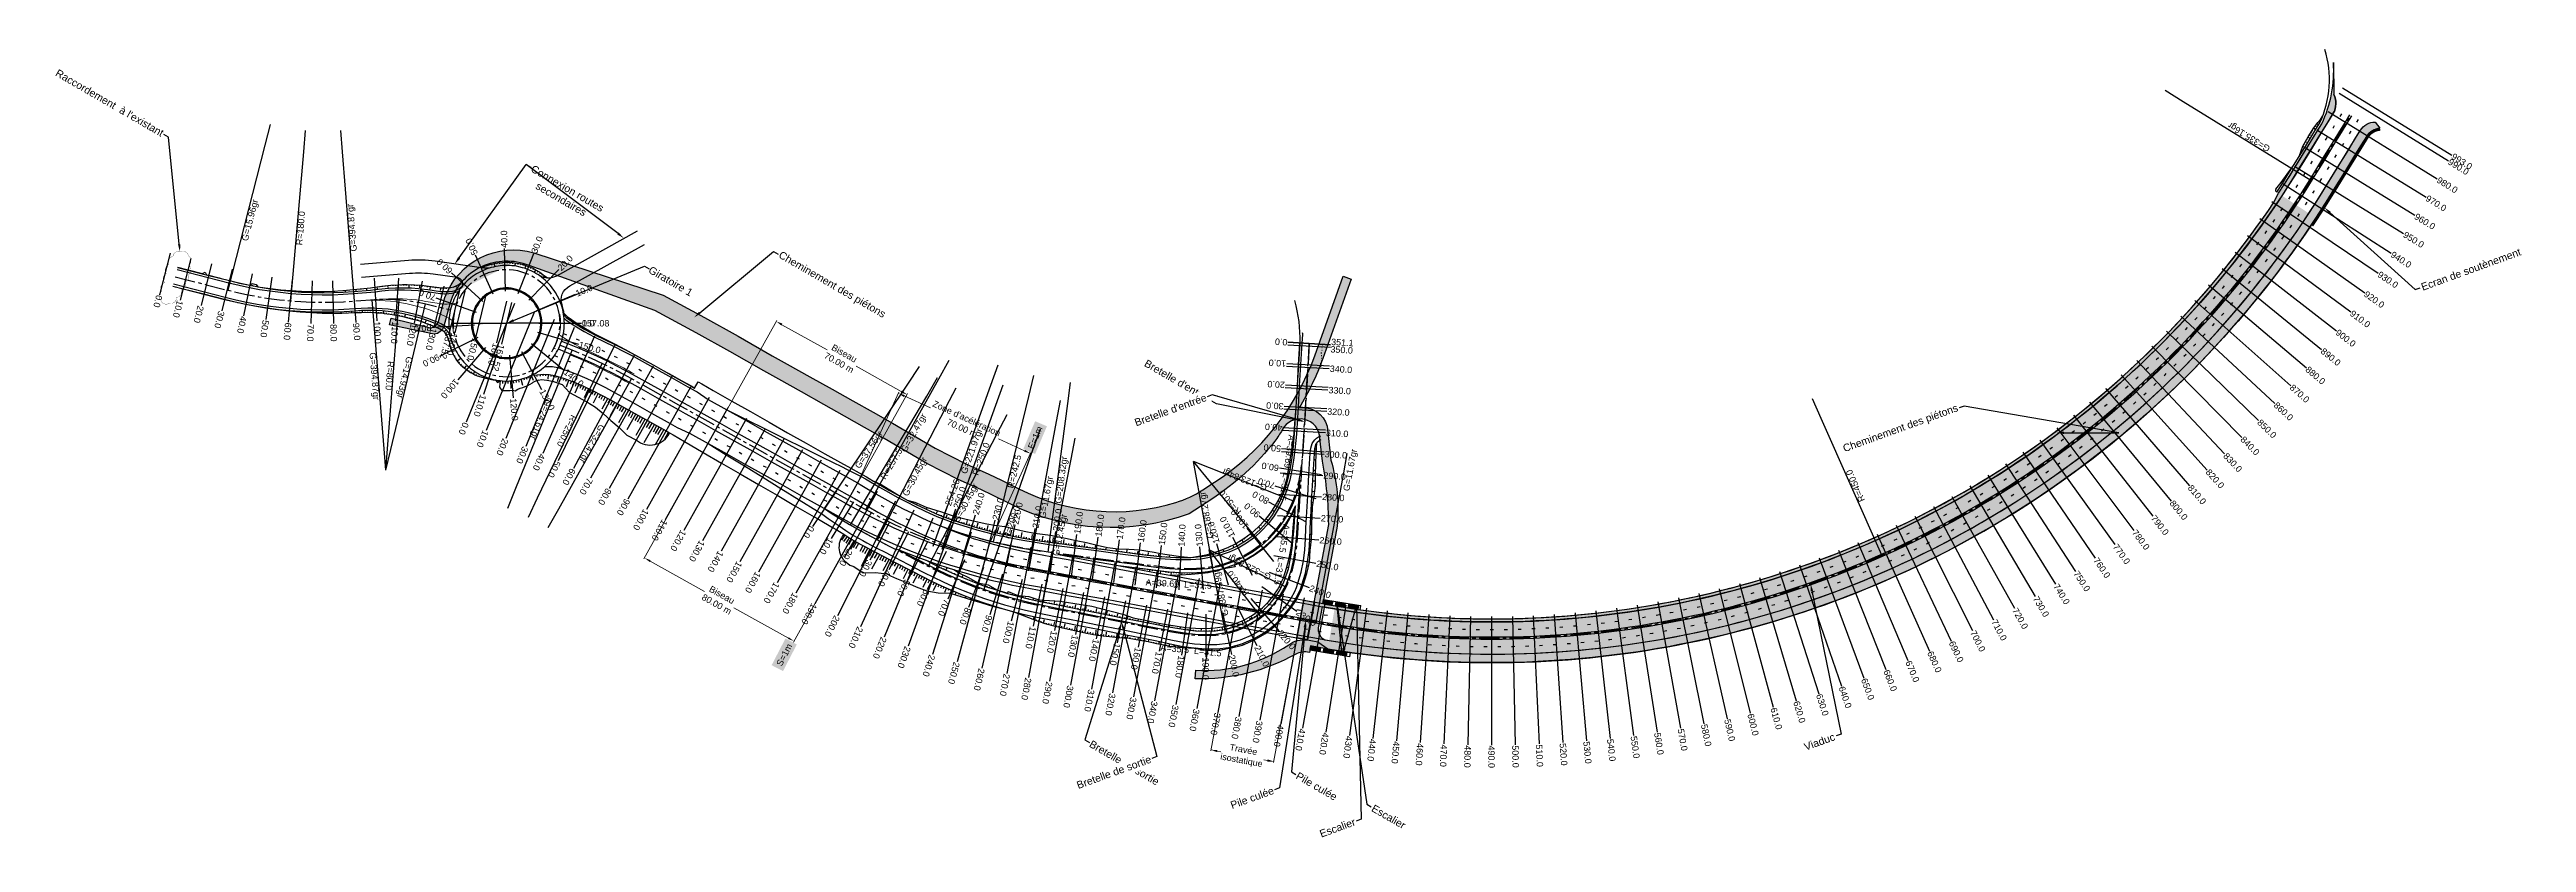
# Model space of a CAD drawing. Extents: x 524988 to 526146, y 9523518 to 9523888.
import ezdxf
from ezdxf import colors
from ezdxf.entities.mleader import LeaderData, LeaderLine
from ezdxf.enums import TextEntityAlignment as Align
from ezdxf.lldxf.tags import DXFTag
from ezdxf.math import Vec2, Vec3

# ---------------------------------------------------------------- set-up
doc = ezdxf.new("R2010")
doc.units = 0
doc.header["$PDSIZE"] = -0.8
doc.linetypes.add('AXES2', pattern=[28.575, 19.05, -3.175, 3.175, -3.175])
doc.linetypes.add('T1', pattern=[13, 3, -10])
for name, color, linetype in [('Cheminements piétons', 6, 'Continuous'), ('Cotations', 6, 'Continuous'), ('ETQ IMPAIR', 7, 'Continuous'), ('ETQ PAIR', 7, 'Continuous'), ('Mur de souténement', 1, 'Continuous'), ('Route - Axe Route de la corniche 1 - Restitution en plan - Axe', 1, 'AXES2'), ('Route - Axe Route de la corniche 1 - Restitution en plan - GEM_Berme', 7, 'Continuous'), ('Route - Axe Route de la corniche 1 - Restitution en plan - GEM_Bretelle', 7, 'Continuous'), ('Route - Axe Route de la corniche 1 - Restitution en plan - Talus déblais', 1, 'Continuous'), ('Route - Axe Route de la corniche 1 - Restitution en plan - Talus remblais', 94, 'Continuous'), ('Route - Axe Route de la corniche 1 - Tabulations', 7, 'Continuous'), ('Route - Axe Route de la corniche 1 - Textes - Arcs', 5, 'Continuous'), ('Route - Axe Route de la corniche 1 - Textes - Tabulations', 5, 'Continuous'), ("Route - Bretelle d'entrée - Restitution en plan - Axe", 1, 'AXES2'), ("Route - Bretelle d'entrée - Restitution en plan - GEM_BDG", 7, 'Continuous'), ("Route - Bretelle d'entrée - Restitution en plan - GEM_Berme", 7, 'Continuous'), ("Route - Bretelle d'entrée - Restitution en plan - GEM_Bretelle", 7, 'Continuous'), ("Route - Bretelle d'entrée - Restitution en plan - Talus déblais", 1, 'Continuous'), ("Route - Bretelle d'entrée - Restitution en plan - Talus remblais", 94, 'Continuous'), ("Route - Bretelle d'entrée - Tabulations", 7, 'Continuous'), ("Route - Bretelle d'entrée - Textes - Arcs", 5, 'Continuous'), ("Route - Bretelle d'entrée - Textes - Clothoïdes", 5, 'Continuous'), ("Route - Bretelle d'entrée - Textes - Tabulations", 5, 'Continuous'), ('Route - Bretelle de sortie - Construction', 7, 'Continuous'), ('Route - Bretelle de sortie - Restitution en plan - Axe', 1, 'AXES2'), ('Route - Bretelle de sortie - Restitution en plan - GEM_BDG', 7, 'Continuous'), ('Route - Bretelle de sortie - Restitution en plan - GEM_Berme', 7, 'Continuous'), ('Route - Bretelle de sortie - Restitution en plan - GEM_Bretelle', 7, 'Continuous'), ('Route - Bretelle de sortie - Restitution en plan - GEM_Trottoir', 7, 'Continuous'), ('Route - Bretelle de sortie - Restitution en plan - Talus déblais', 1, 'Continuous'), ('Route - Bretelle de sortie - Restitution en plan - Talus remblais', 94, 'Continuous'), ('Route - Bretelle de sortie - Tabulations', 7, 'Continuous'), ('Route - Bretelle de sortie - Textes - Arcs', 7, 'Continuous'), ('Route - Bretelle de sortie - Textes - Clothoïdes', 7, 'Continuous'), ('Route - Bretelle de sortie - Textes - Tabulations', 7, 'Continuous'), ('Route - Giratoire 1+ - Restitution en plan - Axe', 1, 'AXES2'), ('Route - Giratoire 1+ - Restitution en plan - Centre_ilot centrale', 7, 'Continuous'), ('Route - Giratoire 1+ - Restitution en plan - GEM_ACC', 7, 'Continuous'), ('Route - Giratoire 1+ - Restitution en plan - GEM_Anneau', 7, 'Continuous'), ('Route - Giratoire 1+ - Restitution en plan - GEM_MRQ', 7, 'Continuous'), ('Route - Giratoire 1+ - Restitution en plan - Talus déblais', 1, 'Continuous'), ('Route - Giratoire 1+ - Restitution en plan - Talus remblais', 94, 'Continuous'), ('Route - Giratoire 1+ - Tabulations', 7, 'Continuous'), ('Route - Giratoire 1+ - Textes - Arcs', 7, 'Continuous'), ('Route - Giratoire 1+ - Textes - Tabulations', 7, 'Continuous'), ('Route - Route de la corniche de Brazzaville - Restitution en plan - Axe', 1, 'AXES2'), ('Route - Route de la corniche de Brazzaville - Restitution en plan - GEM_1_2TPC', 7, 'Continuous'), ('Route - Route de la corniche de Brazzaville - Restitution en plan - GEM_Berme', 7, 'Continuous'), ('Route - Route de la corniche de Brazzaville - Restitution en plan - GEM_Bretelle', 7, 'Continuous'), ('Route - Route de la corniche de Brazzaville - Restitution en plan - GEM_PAS SERV', 7, 'Continuous'), ('Route - Route de la corniche de Brazzaville - Restitution en plan - GEM_Trottoir', 7, 'Continuous'), ('Route - Route de la corniche de Brazzaville - Restitution en plan - GEM_VOIE 1', 7, 'Continuous'), ('Route - Route de la corniche de Brazzaville - Restitution en plan - GEM_VOIE 2', 7, 'Continuous'), ('Route - Route de la corniche de Brazzaville - Restitution en plan - GEM_Zébra', 1, 'Continuous'), ('Route - Route de la corniche de Brazzaville - Restitution en plan - Talus déblais', 1, 'Continuous'), ('Route - Route de la corniche de Brazzaville - Restitution en plan - Talus remblais', 94, 'Continuous'), ('Route - Route de la corniche de Brazzaville - Tabulations', 7, 'Continuous'), ('Route - Route de la corniche de Brazzaville - Textes - Arcs', 1, 'Continuous'), ('Route - Route de la corniche de Brazzaville - Textes - Tabulations', 1, 'Continuous'), ('Routes secondaires', 7, 'Continuous')]:
    doc.layers.add(name, color=color, linetype=linetype)
doc.layers.add('Giratoire - Nouveau Giratoire1 - Marquages', color=176, linetype='Continuous', lineweight=0)
doc.styles.add('Affichages route', font='arial.ttf', dxfattribs={"height": 0.5})
doc.styles.add('Cotation', font='arial.ttf')
doc.styles.get("Standard").update_dxf_attribs({"font": 'arial.ttf'})
tags = doc.linetypes.add('SH_T2P', pattern=[1, 0.5, -0.5]).pattern_tags.tags
tags[6:7] = [DXFTag(74, 4), DXFTag(75, 0), DXFTag(340, '0'), DXFTag(46, 0.0), DXFTag(50, 0.0), DXFTag(44, 0.0), DXFTag(45, 0.0)]
tags[4:5] = [DXFTag(74, 4), DXFTag(75, 0), DXFTag(340, '0'), DXFTag(46, 0.0), DXFTag(50, 0.0), DXFTag(44, 0.0), DXFTag(45, 0.0)]
doc.dimstyles.new('BRAZZAVILLE', dxfattribs={"dimtxt": 0.15, "dimasz": 0.2, "dimexe": 0.5, "dimexo": 0.5, "dimgap": 0.5, "dimtad": 0, "dimzin": 0, "dimdsep": 46, "dimtxsty": 'Cotation', "dimsah": 1, "dimcen": 0.1, "dimse1": 1, "dimse2": 1, "dimclrd": 1, "dimclre": 256, "dimclrt": 1, "dimaunit": 2, "dimazin": 0, "dimtfac": 1, "dimtdec": 4, "dimtofl": 0, "dimtmove": 0, "dimatfit": 1, "dimfxl": 1, "dimtolj": 1, "dimtzin": 0, "dimlwd": 0, "dimlwe": 0, "dimarcsym": 0})

msp = doc.modelspace()

# ---------------------------------------------------------------- texts
at = {"layer": 'Cotations', "color": 0, "lineweight": -2, "transparency": 33554610, "char_height": 3, "attachment_point": 1, "bg_fill": 1, "box_fill_scale": 1.5, "bg_fill_color": 11, "bg_fill_transparency": 0}
for s, insert, rotation in [('E=1m', (525445.249, 9523702.61), 66.928059), ('S=1m', (525327.589, 9523601.364), 62.627444)]:
    msp.add_mtext(s, dxfattribs=dict(at, insert=insert, rotation=rotation))
at = {"layer": 'Route - Axe Route de la corniche 1 - Textes - Arcs', "style": 'Affichages route'}
for s, rotation, p in [('G=15.96gr', 75.637113, (525080.12, 9523809.135)), ('R=180.0', 85.125085, (525103.767, 9523805.127)), ('G=394.87gr', 94.613057, (525127.751, 9523805.073)), ('G=394.87gr', 274.613057, (525141.394, 9523735.946)), ('R=80.0', 265.58639, (525148.476, 9523735.958)), ('G=14.93gr', 256.559723, (525155.473, 9523734.859))]:
    msp.add_text(s, height=3, rotation=rotation, dxfattribs=at).set_placement(p, align=Align.TOP_CENTER)
at = {"layer": 'Route - Axe Route de la corniche 1 - Textes - Tabulations', "style": 'Affichages route'}
for s, rotation, p in [('0.0', 255.637113, (525039.291, 9523773.63)), ('10.0', 255.637113, (525048.978, 9523771.149)), ('20.0', 255.637113, (525058.666, 9523768.669)), ('30.0', 255.637113, (525068.353, 9523766.188)), ('40.0', 258.6421, (525078.622, 9523763.829)), ('50.0', 262.163956, (525089.037, 9523762.036)), ('60.0', 265.028745, (525099.535, 9523760.825)), ('70.0', 267.893534, (525110.085, 9523760.198)), ('80.0', 271.374495, (525120.653, 9523760.158)), ('90.0', 274.557594, (525131.206, 9523760.705)), ('100.0', 273.333796, (525140.957, 9523761.474)), ('110.0', 266.171824, (525149.67, 9523761.436)), ('120.0', 259.009852, (525158.31, 9523760.313)), ('130.0', 256.559723, (525167.624, 9523758.152)), ('137.52', 256.559723, (525174.935, 9523756.405)), ('140.0', 256.559723, (525177.35, 9523755.828)), ('150.0', 256.559723, (525187.076, 9523753.504)), ('160.0', 256.559723, (525196.803, 9523751.179)), ('162.52', 256.559723, (525199.25, 9523750.595))]:
    msp.add_text(s, height=3, rotation=rotation, dxfattribs=at).set_placement(p, align=Align.MIDDLE_LEFT)
at = {"layer": "Route - Bretelle d'entrée - Textes - Arcs", "style": 'Affichages route'}
for s, rotation, p in [('G=221.97gr', 70.249346, (525417.631, 9523701.365)), ('R=242.5', 76.379709, (525437.601, 9523691.606)), ('G=208.32gr', 82.510073, (525459.454, 9523687.531)), ('R=50.0', 129.551611, (525538.718, 9523675.887)), ('G=123.84gr', 158.544979, (525546.066, 9523686.019)), ('G=188.27gr', 100.558243, (525527.379, 9523670.587))]:
    msp.add_text(s, height=3, rotation=rotation, dxfattribs=at).set_placement(p, align=Align.TOP_CENTER)
at = {"layer": "Route - Bretelle d'entrée - Textes - Clothoïdes", "style": 'Affichages route'}
for rotation, p in [(262.081107, (525568.165, 9523692.814)), (357.022115, (525516.009, 9523640.184))]:
    msp.add_text('A=39.69  L=31.5', height=3, rotation=rotation, dxfattribs=at).set_placement(p, align=Align.TOP_CENTER)
at = {"layer": "Route - Bretelle d'entrée - Textes - Tabulations", "style": 'Affichages route'}
for s, rotation, p in [('0.0', 176.59315, (525566.763, 9523751.66)), ('10.0', 176.59315, (525566.169, 9523741.678)), ('20.0', 176.59315, (525565.574, 9523731.696)), ('30.0', 176.59315, (525564.98, 9523721.713)), ('40.0', 176.59315, (525564.386, 9523711.731)), ('60.0', 171.0629, (525562.745, 9523692.799)), ('50.0', 175.587186, (525563.76, 9523701.931)), ('254.26', 70.249346, (525407.935, 9523675.454)), ('250.0', 71.234476, (525411.789, 9523674.107)), ('80.0', 151.741929, (525557.811, 9523677.094)), ('70.0', 162.900786, (525560.875, 9523684.474)), ('240.0', 73.597189, (525420.918, 9523671.213)), ('230.0', 75.959901, (525430.158, 9523668.699)), ('220.0', 78.322614, (525439.495, 9523666.568)), ('210.0', 80.685327, (525448.911, 9523664.823)), ('200.0', 82.510073, (525458.486, 9523663.446)), ('190.0', 82.510073, (525468.4, 9523662.142)), ('180.0', 82.510073, (525478.315, 9523660.839)), ('110.0', 117.364461, (525541.07, 9523660.611)), ('100.0', 128.823617, (525547.719, 9523664.945)), ('90.0', 140.282773, (525553.374, 9523670.513)), ('170.0', 82.510073, (525488.23, 9523659.535)), ('160.0', 82.510073, (525498.144, 9523658.232)), ('150.0', 83.201658, (525507.939, 9523656.968)), ('140.0', 87.263726, (525517.174, 9523656.145)), ('130.0', 94.963621, (525525.789, 9523656.259)), ('120.0', 105.905305, (525533.692, 9523657.685))]:
    msp.add_text(s, height=3, rotation=rotation, dxfattribs=at).set_placement(p, align=Align.MIDDLE_LEFT)
at = {"layer": 'Route - Bretelle de sortie - Textes - Arcs', "style": 'Affichages route'}
for s, rotation, p in [('G=37.56gr', 56.196224, (525369.742, 9523702.275)), ('R=257.5', 59.39759, (525380.26, 9523695.651)), ('G=30.45gr', 62.598956, (525391.132, 9523689.624)), ('G=30.45gr', 62.598956, (525414.966, 9523677.269)), ('R=200.0', 70.694918, (525436.353, 9523668.035)), ('G=12.45gr', 78.790881, (525458.827, 9523661.905)), ('G=328.85gr', 154.032936, (525548.137, 9523645.157)), ('G=387.39gr', 101.351094, (525534.093, 9523634.306)), ('R=40.0', 127.692015, (525542.385, 9523638.088))]:
    msp.add_text(s, height=3, rotation=rotation, dxfattribs=at).set_placement(p, align=Align.TOP_CENTER)
at = {"layer": 'Route - Bretelle de sortie - Textes - Clothoïdes', "style": 'Affichages route'}
for rotation, p in [(260.953096, (525565.654, 9523652.228)), (354.430934, (525521.861, 9523609.187))]:
    msp.add_text('A=35.5  L=31.5', height=3, rotation=rotation, dxfattribs=at).set_placement(p, align=Align.TOP_CENTER)
at = {"layer": 'Route - Bretelle de sortie - Textes - Tabulations', "style": 'Affichages route'}
for s, rotation, p in [('351.1', 356.59315, (525587.227, 9523751.896)), ('340.0', 356.59315, (525586.567, 9523739.358)), ('350.0', 356.59315, (525586.908, 9523748.455)), ('330.0', 356.59315, (525585.973, 9523729.375)), ('320.0', 356.59315, (525585.378, 9523719.393)), ('310.0', 356.59315, (525584.784, 9523709.411)), ('300.0', 356.59315, (525584.19, 9523699.428)), ('290.0', 356.59315, (525583.596, 9523689.446)), ('270.0', 356.59315, (525582.407, 9523669.481)), ('280.0', 356.59315, (525583.001, 9523679.464)), ('0.0', 236.196224, (525344.567, 9523665.425)), ('10.0', 238.421303, (525353.318, 9523659.809)), ('260.0', 355.219323, (525581.733, 9523659.258)), ('20.0', 240.646382, (525362.279, 9523654.537)), ('30.0', 242.598956, (525371.394, 9523649.637)), ('250.0', 349.410944, (525580.323, 9523648.314)), ('40.0', 242.598956, (525380.273, 9523645.035)), ('50.0', 242.598956, (525389.151, 9523640.433)), ('60.0', 243.853463, (525398.251, 9523635.772)), ('240.0', 339.055281, (525577.171, 9523636.905)), ('70.0', 246.718252, (525407.799, 9523631.378)), ('80.0', 249.583041, (525417.556, 9523627.465)), ('90.0', 252.44783, (525427.495, 9523624.046)), ('230.0', 325.047108, (525571.342, 9523625.876)), ('100.0', 255.312619, (525437.594, 9523621.128)), ('110.0', 258.177408, (525447.825, 9523618.717)), ('120.0', 258.790881, (525457.739, 9523616.74)), ('130.0', 258.790881, (525467.549, 9523614.796)), ('140.0', 258.790881, (525477.358, 9523612.853)), ('220.0', 310.723163, (525562.94, 9523616.582)), ('150.0', 258.790881, (525487.167, 9523610.909)), ('160.0', 258.790881, (525496.976, 9523608.965)), ('170.0', 258.882334, (525506.802, 9523607.019)), ('180.0', 262.067967, (525517.214, 9523605.205)), ('190.0', 269.800884, (525528.555, 9523604.332)), ('200.0', 282.075273, (525540.668, 9523605.526)), ('210.0', 296.399218, (525552.499, 9523609.655))]:
    msp.add_text(s, height=3, rotation=rotation, dxfattribs=at).set_placement(p, align=Align.MIDDLE_LEFT)
at = {"layer": 'Route - Giratoire 1+ - Textes - Arcs', "style": 'Affichages route'}
for s, rotation, p in [('R=25.0', 359.997135, (525189.132, 9523760.439)), ('G=300.01gr', 179.99427, (525214.132, 9523760.438)), ('G=300.0gr', 180, (525214.132, 9523760.439))]:
    msp.add_text(s, height=0.5, rotation=rotation, dxfattribs=at).set_placement(p, align=Align.TOP_CENTER)
at = {"layer": 'Route - Giratoire 1+ - Textes - Tabulations', "style": 'Affichages route'}
for s, rotation, p in [('50.0', 114.591559, (525186.963, 9523792.617)), ('40.0', 91.673247, (525200.603, 9523795.799)), ('30.0', 68.754935, (525214.405, 9523793.418)), ('60.0', 137.509871, (525175.639, 9523784.374)), ('20.0', 45.836624, (525226.191, 9523785.851)), ('70.0', 160.428183, (525168.419, 9523772.372)), ('10.0', 22.918312, (525234.1, 9523774.291)), ('80.0', 183.346494, (525166.442, 9523758.506)), ('150.0', 343.774677, (525235.478, 9523750.714)), ('157.08', 359.99427, (525236.882, 9523760.56)), ('90.0', 206.264806, (525170.022, 9523744.965)), ('100.0', 229.183118, (525178.591, 9523733.887)), ('130.0', 297.938053, (525218.148, 9523729.422)), ('140.0', 320.856365, (525228.971, 9523738.312)), ('110.0', 252.10143, (525190.799, 9523727.02)), ('120.0', 275.019742, (525204.717, 9523725.449))]:
    msp.add_text(s, height=3, rotation=rotation, dxfattribs=at).set_placement(p, align=Align.MIDDLE_LEFT)
msp.add_text('0.0', height=3, dxfattribs=at).set_placement((525236.882, 9523760.564), align=Align.MIDDLE_LEFT)
at = {"layer": 'Route - Route de la corniche de Brazzaville - Textes - Arcs', "style": 'Affichages route'}
for s, rotation, p in [('G=335.16gr', 148.35376, (526015.609, 9523846.263)), ('G=24.61gr', 247.853381, (525219.033, 9523714.944)), ('R=250.0', 244.314001, (525231.172, 9523709.56)), ('G=32.47gr', 60.774621, (525390.629, 9523710.059)), ('G=32.47gr', 240.774621, (525242.956, 9523703.438)), ('R=250.0', 69.762599, (525422.084, 9523697.664)), ('G=11.67gr', 79.497549, (525594.565, 9523692.257)), ('G=11.67gr', 79.497549, (525452.443, 9523679.485)), ('R=450.0', 113.552169, (525830.975, 9523683.978))]:
    msp.add_text(s, height=3, rotation=rotation, dxfattribs=at).set_placement(p, align=Align.TOP_CENTER)
at = {"layer": 'Route - Route de la corniche de Brazzaville - Textes - Tabulations', "style": 'Affichages route'}
for s, rotation, p in [('990.0', 328.35376, (526109.947, 9523836.429)), ('993.0', 328.35376, (526111.518, 9523838.979)), ('980.0', 328.35376, (526104.7, 9523827.916)), ('960.0', 328.35376, (526094.206, 9523810.89)), ('970.0', 328.35376, (526099.453, 9523819.403)), ('950.0', 328.35376, (526088.96, 9523802.377)), ('940.0', 327.431643, (526083.153, 9523793.118)), ('920.0', 324.885164, (526070.728, 9523774.683)), ('930.0', 326.158403, (526077.043, 9523783.831)), ('910.0', 323.611924, (526064.211, 9523765.677)), ('900.0', 322.338684, (526057.496, 9523756.818)), ('880.0', 319.792205, (526043.483, 9523739.558)), ('890.0', 321.065445, (526050.586, 9523748.11)), ('870.0', 318.518966, (526036.193, 9523731.166)), ('860.0', 317.245726, (526028.718, 9523722.939)), ('0.0', 247.853381, (525182.689, 9523714.021)), ('10.0', 247.853381, (525191.951, 9523710.251)), ('20.0', 247.853381, (525201.214, 9523706.482)), ('840.0', 314.699247, (526013.229, 9523706.991)), ('850.0', 315.972487, (526021.062, 9523714.879)), ('30.0', 247.853381, (525210.476, 9523702.712)), ('40.0', 246.256461, (525218.411, 9523699.398)), ('50.0', 243.96463, (525225.658, 9523696.036)), ('830.0', 313.426008, (526005.222, 9523699.279)), ('60.0', 241.672799, (525232.766, 9523692.386)), ('70.0', 241.036842, (525240.817, 9523687.91)), ('80.0', 240.774621, (525249.544, 9523683.027)), ('810.0', 310.879529, (525988.705, 9523684.399)), ('820.0', 312.152768, (525997.046, 9523691.748)), ('90.0', 240.774621, (525258.271, 9523678.145)), ('100.0', 240.774621, (525266.998, 9523673.263)), ('790.0', 308.333049, (525971.543, 9523670.268)), ('800.0', 309.606289, (525980.202, 9523677.238)), ('110.0', 240.774621, (525275.725, 9523668.38)), ('120.0', 240.774621, (525284.452, 9523663.498)), ('130.0', 240.774621, (525293.179, 9523658.615)), ('780.0', 307.05981, (525962.73, 9523663.491)), ('140.0', 240.774621, (525301.906, 9523653.733)), ('150.0', 240.774621, (525310.634, 9523648.85)), ('760.0', 304.513331, (525944.665, 9523650.534)), ('770.0', 305.78657, (525953.77, 9523656.913)), ('160.0', 240.774621, (525319.361, 9523643.968)), ('170.0', 240.774621, (525328.088, 9523639.085)), ('740.0', 301.966852, (525926.042, 9523638.393)), ('750.0', 303.240091, (525935.421, 9523644.36)), ('180.0', 240.774621, (525336.815, 9523634.203)), ('190.0', 241.154946, (525345.644, 9523629.264)), ('200.0', 243.446777, (525356.252, 9523623.636)), ('720.0', 299.420373, (525906.897, 9523627.091)), ('730.0', 300.693612, (525916.532, 9523632.636)), ('210.0', 245.738608, (525367.078, 9523618.437)), ('220.0', 248.03044, (525378.102, 9523613.674)), ('700.0', 296.873894, (525887.27, 9523616.651)), ('710.0', 298.147133, (525897.142, 9523621.762)), ('230.0', 250.322271, (525389.308, 9523609.357)), ('240.0', 252.614102, (525400.678, 9523605.491)), ('250.0', 254.905933, (525412.194, 9523602.082)), ('670.0', 293.054175, (525857.008, 9523602.651)), ('680.0', 294.327414, (525867.198, 9523607.093)), ('690.0', 295.600654, (525877.287, 9523611.76)), ('260.0', 257.197764, (525423.836, 9523599.137)), ('270.0', 259.489595, (525435.587, 9523596.66)), ('280.0', 259.497549, (525445.639, 9523594.793)), ('290.0', 259.497549, (525455.472, 9523592.971)), ('300.0', 259.497549, (525465.304, 9523591.148)), ('310.0', 259.497549, (525475.137, 9523589.325)), ('640.0', 289.234456, (525825.88, 9523590.698)), ('650.0', 290.507696, (525836.343, 9523594.451)), ('660.0', 291.780935, (525846.721, 9523598.436)), ('320.0', 259.497549, (525484.969, 9523587.502)), ('330.0', 259.497549, (525494.802, 9523585.68)), ('340.0', 259.497549, (525504.634, 9523583.857)), ('350.0', 259.497549, (525514.467, 9523582.034)), ('360.0', 259.497549, (525524.299, 9523580.211)), ('370.0', 259.497549, (525534.132, 9523578.388)), ('600.0', 284.141498, (525783.269, 9523578.035)), ('610.0', 285.414738, (525794.025, 9523580.845)), ('620.0', 286.687977, (525804.715, 9523583.893)), ('630.0', 287.961217, (525815.335, 9523587.178)), ('380.0', 259.497549, (525543.964, 9523576.566)), ('390.0', 259.497549, (525553.797, 9523574.743)), ('400.0', 259.497549, (525563.629, 9523572.92)), ('410.0', 259.949947, (525573.734, 9523571.054)), ('420.0', 261.223186, (525584.697, 9523569.21)), ('430.0', 262.496426, (525595.697, 9523567.609)), ('440.0', 263.769665, (525606.731, 9523566.254)), ('540.0', 276.502061, (525717.669, 9523566.25)), ('550.0', 277.7753, (525728.702, 9523567.605)), ('560.0', 279.04854, (525739.703, 9523569.205)), ('570.0', 280.321779, (525750.666, 9523571.049)), ('580.0', 281.595019, (525761.584, 9523573.136)), ('590.0', 282.868259, (525772.454, 9523575.465)), ('450.0', 265.042905, (525617.792, 9523565.144)), ('460.0', 266.316144, (525628.875, 9523564.28)), ('470.0', 267.589384, (525639.974, 9523563.662)), ('480.0', 268.862624, (525651.084, 9523563.291)), ('490.0', 270.135863, (525662.2, 9523563.167)), ('500.0', 271.409103, (525673.316, 9523563.29)), ('510.0', 272.682342, (525684.426, 9523563.661)), ('520.0', 273.955582, (525695.525, 9523564.278)), ('530.0', 275.228821, (525706.608, 9523565.141))]:
    msp.add_text(s, height=3, rotation=rotation, dxfattribs=at).set_placement(p, align=Align.MIDDLE_LEFT)

# ---------------------------------------------------------------- blocks, each defined once
blk = doc.blocks.new('MENSURA_TALSYM_1')
at = {"layer": 'Route - Axe Route de la corniche 1 - Restitution en plan - Talus déblais'}
for p, q in [((525087.6, 9523777.2), (525087.6, 9523777.2)), ((525088.8, 9523777), (525088.8, 9523777.1)), ((525090, 9523776.9), (525090, 9523776.9)), ((525091.3, 9523776.6), (525091.3, 9523776.7)), ((525092.5, 9523776.6), (525092.5, 9523776.6)), ((525093.8, 9523776.4), (525093.8, 9523776.4)), ((525095, 9523776.3), (525095, 9523776.3)), ((525096.2, 9523776), (525096.2, 9523776.2)), ((525097.5, 9523776), (525097.5, 9523776.1)), ((525098.7, 9523775.9), (525098.7, 9523776)), ((525100, 9523775.8), (525100, 9523775.9)), ((525101.2, 9523775.6), (525101.2, 9523775.8)), ((525102.5, 9523775.6), (525102.5, 9523775.7)), ((525103.7, 9523775.5), (525103.7, 9523775.6)), ((525105, 9523775.5), (525105, 9523775.5)), ((525106.2, 9523775.2), (525106.2, 9523775.5)), ((525107.5, 9523775.3), (525107.5, 9523775.4)), ((525108.7, 9523775.3), (525108.7, 9523775.4)), ((525110, 9523775.3), (525110, 9523775.4)), ((525111.2, 9523775), (525111.2, 9523775.4)), ((525112.5, 9523775.3), (525112.5, 9523775.4)), ((525113.7, 9523775.3), (525113.7, 9523775.4)), ((525115, 9523775.3), (525115, 9523775.4)), ((525116.2, 9523775), (525116.2, 9523775.5)), ((525117.5, 9523775.3), (525117.5, 9523775.5)), ((525118.7, 9523775.4), (525118.7, 9523775.5)), ((525120, 9523775.4), (525120, 9523775.6)), ((525121.2, 9523775.1), (525121.2, 9523775.7)), ((525122.5, 9523775.5), (525122.5, 9523775.7)), ((525123.7, 9523775.6), (525123.7, 9523775.8)), ((525125, 9523775.7), (525125, 9523775.9)), ((525126.3, 9523775.3), (525126.2, 9523776)), ((525127.5, 9523775.9), (525127.4, 9523776.1)), ((525128.7, 9523776), (525128.7, 9523776.2)), ((525130, 9523776.1), (525129.9, 9523776.3)), ((525131.3, 9523775.7), (525131.2, 9523776.4)), ((525132.4, 9523776.3), (525132.4, 9523776.6)), ((525133.7, 9523776.4), (525133.7, 9523776.7)), ((525134.9, 9523776.6), (525134.9, 9523776.8)), ((525136.2, 9523776.1), (525136.2, 9523777)), ((525137.4, 9523776.8), (525137.4, 9523777.1)), ((525138.7, 9523777), (525138.6, 9523777.2)), ((525139.9, 9523777.1), (525139.9, 9523777.4)), ((525141.2, 9523776.7), (525141.1, 9523777.6)), ((525142.4, 9523777.5), (525142.4, 9523777.8)), ((525143.6, 9523777.6), (525143.6, 9523777.9)), ((525144.9, 9523777.7), (525144.8, 9523778.1)), ((525146.2, 9523777.2), (525146.1, 9523778.2)), ((525147.3, 9523778), (525147.3, 9523778.3)), ((525148.6, 9523778.1), (525148.6, 9523778.4)), ((525149.8, 9523778.1), (525149.8, 9523778.5)), ((525151.1, 9523777.5), (525151.1, 9523778.6)), ((525152.3, 9523778.2), (525152.3, 9523778.6)), ((525153.6, 9523778.2), (525153.6, 9523778.6)), ((525154.8, 9523778.2), (525154.8, 9523778.6)), ((525156, 9523777.4), (525156.1, 9523778.6)), ((525157.3, 9523778.2), (525157.3, 9523778.5)), ((525158.5, 9523778.1), (525158.6, 9523778.5)), ((525159.8, 9523778), (525159.8, 9523778.4)), ((525161, 9523777.1), (525161.1, 9523778.3)), ((525162.3, 9523777.8), (525162.3, 9523778.2)), ((525163.5, 9523777.7), (525163.5, 9523778.1)), ((525164.7, 9523777.5), (525164.8, 9523778)), ((525165.9, 9523776.5), (525166, 9523777.8)), ((525167.2, 9523777.2), (525167.3, 9523777.6)), ((525168.4, 9523777), (525168.5, 9523777.5)), ((525169.7, 9523776.9), (525169.7, 9523777.3)), ((525170.8, 9523775.8), (525171, 9523777.2)), ((525172.2, 9523776.6), (525172.2, 9523777.1)), ((525173.5, 9523776.7), (525173.5, 9523777.1)), ((525174.8, 9523776.7), (525174.7, 9523777.2))]:
    blk.add_line(p, q, dxfattribs=at)
blk = doc.blocks.new('MENSURA_TALSYM_2')
at = {"layer": 'Route - Axe Route de la corniche 1 - Restitution en plan - Talus déblais'}
for p, q in [((525047.8, 9523786.8), (525047.8, 9523786.8)), ((525049, 9523786.4), (525049, 9523786.5)), ((525050.2, 9523786.1), (525050.2, 9523786.1)), ((525051.4, 9523785.8), (525051.4, 9523785.8)), ((525052.6, 9523785.5), (525052.7, 9523785.5)), ((525053.9, 9523785.2), (525053.9, 9523785.2)), ((525055.1, 9523784.9), (525055.1, 9523784.9)), ((525056.3, 9523784.6), (525056.3, 9523784.6)), ((525057.5, 9523784.2), (525057.5, 9523784.3)), ((525058.7, 9523783.9), (525058.7, 9523784)), ((525059.9, 9523783.9), (525059.9, 9523784)), ((525060.7, 9523784), (525060.8, 9523784.1)), ((525061.6, 9523783.2), (525061.6, 9523783.2)), ((525062.8, 9523782.9), (525062.8, 9523782.9)), ((525064, 9523782.5), (525064, 9523782.5)), ((525065.2, 9523782.2), (525065.2, 9523782.2)), ((525066.4, 9523781.9), (525066.4, 9523781.9))]:
    blk.add_line(p, q, dxfattribs=at)
blk = doc.blocks.new('MENSURA_TALSYM_3')
at = {"layer": 'Route - Axe Route de la corniche 1 - Restitution en plan - Talus déblais'}
for p, q in [((525046.7, 9523777.6), (525046.8, 9523777.6)), ((525048, 9523777.3), (525048, 9523777.3)), ((525049.2, 9523776.9), (525049.2, 9523777)), ((525050.4, 9523776.6), (525050.4, 9523776.7)), ((525051.6, 9523776.3), (525051.6, 9523776.3)), ((525052.8, 9523776), (525052.8, 9523776)), ((525054, 9523775.7), (525054, 9523775.7)), ((525055.2, 9523775.4), (525055.2, 9523775.5)), ((525056.4, 9523775.1), (525056.4, 9523775.1)), ((525057.7, 9523774.8), (525057.7, 9523774.8)), ((525058.9, 9523774.5), (525058.9, 9523774.5)), ((525060.1, 9523774.2), (525060.1, 9523774.2)), ((525061.3, 9523773.9), (525061.3, 9523773.9)), ((525062.5, 9523773.6), (525062.5, 9523773.6)), ((525063.7, 9523773.3), (525063.7, 9523773.3)), ((525064.9, 9523773), (525064.9, 9523773)), ((525066.1, 9523772.6), (525066.1, 9523772.7)), ((525067.3, 9523772.3), (525067.3, 9523772.3)), ((525068.6, 9523772), (525068.6, 9523772)), ((525069.8, 9523771.7), (525069.8, 9523771.8)), ((525071, 9523771.4), (525071, 9523771.4)), ((525072.2, 9523771.1), (525072.2, 9523771.1)), ((525073.4, 9523770.8), (525073.4, 9523770.8)), ((525074.6, 9523770.5), (525074.6, 9523770.6)), ((525075.8, 9523770.3), (525075.9, 9523770.3)), ((525077.1, 9523770), (525077.1, 9523770)), ((525078.3, 9523769.7), (525078.3, 9523769.8)), ((525079.5, 9523769.5), (525079.5, 9523769.5)), ((525080.7, 9523769.2), (525080.7, 9523769.2)), ((525082, 9523769), (525082, 9523769)), ((525083.2, 9523768.7), (525083.2, 9523768.8)), ((525084.4, 9523768.5), (525084.4, 9523768.6)), ((525085.7, 9523768.3), (525085.7, 9523768.3)), ((525086.9, 9523768.1), (525086.9, 9523768.1)), ((525088.1, 9523767.9), (525088.1, 9523767.9)), ((525089.4, 9523767.7), (525089.4, 9523767.8)), ((525090.6, 9523767.6), (525090.6, 9523767.6)), ((525091.8, 9523767.4), (525091.8, 9523767.4)), ((525093.1, 9523767.2), (525093.1, 9523767.3)), ((525094.3, 9523767.1), (525094.3, 9523767.1)), ((525095.6, 9523766.9), (525095.6, 9523766.9)), ((525096.8, 9523766.8), (525096.8, 9523766.8)), ((525098, 9523766.6), (525098, 9523766.7)), ((525099.3, 9523766.5), (525099.3, 9523766.6)), ((525100.5, 9523766.3), (525100.5, 9523766.4)), ((525101.8, 9523766.2), (525101.8, 9523766.3)), ((525103, 9523766.1), (525103, 9523766.2)), ((525104.3, 9523766), (525104.3, 9523766.2)), ((525105.5, 9523765.9), (525105.5, 9523765.9)), ((525106.7, 9523765.8), (525106.8, 9523765.9)), ((525108, 9523765.7), (525108, 9523765.8)), ((525109.2, 9523765.6), (525109.3, 9523765.9)), ((525110.5, 9523765.5), (525110.5, 9523765.6)), ((525111.7, 9523765.5), (525111.7, 9523765.6)), ((525113, 9523765.4), (525113, 9523765.5)), ((525114.2, 9523765.4), (525114.2, 9523765.8)), ((525115.5, 9523765.3), (525115.5, 9523765.5)), ((525116.7, 9523765.3), (525116.7, 9523765.4)), ((525118, 9523765.3), (525118, 9523765.4)), ((525119.2, 9523765.3), (525119.2, 9523765.8)), ((525120.5, 9523765.2), (525120.5, 9523765.4)), ((525121.7, 9523765.2), (525121.7, 9523765.4)), ((525123, 9523765.3), (525123, 9523765.5)), ((525124.2, 9523765.3), (525124.2, 9523765.9)), ((525125.5, 9523765.3), (525125.5, 9523765.5)), ((525126.7, 9523765.4), (525126.7, 9523765.6)), ((525128, 9523765.4), (525128, 9523765.6)), ((525129.2, 9523765.5), (525129.2, 9523766.2)), ((525130.5, 9523765.5), (525130.5, 9523765.8)), ((525131.7, 9523765.6), (525131.7, 9523765.8)), ((525133, 9523765.6), (525133, 9523765.9)), ((525134.2, 9523765.7), (525134.2, 9523766.5)), ((525135.5, 9523765.7), (525135.5, 9523765.9)), ((525136.7, 9523765.7), (525136.7, 9523765.9)), ((525138, 9523765.6), (525138, 9523765.9)), ((525139.2, 9523765.6), (525139.3, 9523766.5)), ((525140.5, 9523765.5), (525140.5, 9523765.8)), ((525141.7, 9523765.4), (525141.7, 9523765.7)), ((525143, 9523765.4), (525143, 9523765.7)), ((525144.2, 9523765.2), (525144.3, 9523766.2)), ((525145.4, 9523765), (525145.5, 9523765.4)), ((525146.6, 9523764.9), (525146.7, 9523765.2)), ((525147.9, 9523764.7), (525147.9, 9523765)), ((525149.1, 9523764.5), (525149.3, 9523765.6)), ((525150.3, 9523764.3), (525150.4, 9523764.6)), ((525151.6, 9523764), (525151.6, 9523764.4)), ((525152.8, 9523763.8), (525152.9, 9523764.2)), ((525154, 9523763.5), (525154.3, 9523764.6)), ((525155.2, 9523763.2), (525155.3, 9523763.6)), ((525156.4, 9523762.9), (525156.5, 9523763.3)), ((525157.6, 9523762.6), (525157.7, 9523762.9)), ((525158.9, 9523762.3), (525159.2, 9523763.4)), ((525160.1, 9523761.9), (525160.2, 9523762.3)), ((525161.3, 9523761.5), (525161.4, 9523761.9)), ((525162.4, 9523761.1), (525162.6, 9523761.5)), ((525163.6, 9523760.7), (525164, 9523761.8)), ((525164.8, 9523760.3), (525164.9, 9523760.6)), ((525166, 9523759.9), (525166.1, 9523760.2)), ((525167.1, 9523759.4), (525167.3, 9523759.7)), ((525168.3, 9523758.9), (525168.7, 9523759.9)), ((525169.4, 9523758.3), (525169.6, 9523758.7)), ((525170.5, 9523757.8), (525170.7, 9523758.2))]:
    blk.add_line(p, q, dxfattribs=at)
blk = doc.blocks.new('MENSURA_TALSYM_4')
at = {"layer": 'Route - Axe Route de la corniche 1 - Restitution en plan - Talus déblais'}
for p, q in [((525171.4, 9523757.3), (525171.6, 9523757.6)), ((525172.4, 9523756.5), (525173.2, 9523757.4)), ((525173.2, 9523755.6), (525173.5, 9523755.8)), ((525173.9, 9523754.5), (525174.2, 9523754.7)), ((525174.4, 9523753.4), (525174.7, 9523753.5))]:
    blk.add_line(p, q, dxfattribs=at)
blk = doc.blocks.new('MENSURA_TALSYM_5')
at = {"layer": 'Route - Axe Route de la corniche 1 - Restitution en plan - Talus déblais'}
for p, q in [((525177, 9523777.1), (525176.8, 9523777.5)), ((525178.2, 9523777.5), (525178, 9523778)), ((525179.3, 9523778.2), (525179.1, 9523778.6)), ((525180.6, 9523778.7), (525180.1, 9523779.4))]:
    blk.add_line(p, q, dxfattribs=at)
blk = doc.blocks.new('MENSURA_TALSYM_6')
at = {"layer": 'Route - Axe Route de la corniche 1 - Restitution en plan - Talus remblais'}
for p, q in [((525068.4, 9523781.4), (525068.4, 9523781.4)), ((525069.6, 9523781.1), (525069.6, 9523781.1)), ((525070.8, 9523780.8), (525070.8, 9523780.8)), ((525072, 9523780.5), (525072, 9523780.5)), ((525073.2, 9523780.2), (525073.2, 9523780.2)), ((525074.4, 9523779.9), (525074.4, 9523779.9)), ((525075.7, 9523779.6), (525075.7, 9523779.6)), ((525076.9, 9523779.3), (525076.9, 9523779.3)), ((525078.1, 9523779), (525078.1, 9523779)), ((525079.3, 9523778.8), (525079.3, 9523778.8)), ((525080.5, 9523778.5), (525080.5, 9523778.5)), ((525081.8, 9523778.2), (525081.8, 9523778.4)), ((525083, 9523778), (525083, 9523778.3)), ((525084.2, 9523777.8), (525084.3, 9523778)), ((525085.4, 9523777.6), (525085.4, 9523777.6))]:
    blk.add_line(p, q, dxfattribs=at)
blk = doc.blocks.new('MENSURA_TALSYM_7')
at = {"layer": 'Route - Giratoire 1+ - Restitution en plan - Talus déblais'}
for p, q in [((525175, 9523751), (525175.3, 9523751)), ((525175.3, 9523749.8), (525175.7, 9523749.9)), ((525175.6, 9523748.6), (525176, 9523748.7)), ((525176, 9523747.4), (525177.4, 9523747.9)), ((525176.6, 9523746.2), (525177, 9523746.5)), ((525177.1, 9523745.1), (525177.6, 9523745.4)), ((525177.8, 9523744.1), (525178.2, 9523744.3)), ((525178.4, 9523743), (525179.9, 9523743.9)), ((525179.2, 9523742), (525179.7, 9523742.4)), ((525180.1, 9523741.1), (525180.5, 9523741.5)), ((525181, 9523740.3), (525181.4, 9523740.7)), ((525182, 9523739.5), (525182.9, 9523740.7)), ((525183, 9523738.8), (525183.3, 9523739.2)), ((525184.1, 9523738.1), (525184.3, 9523738.5)), ((525185.1, 9523737.4), (525185.3, 9523737.8)), ((525186.2, 9523736.8), (525186.7, 9523737.8)), ((525187.3, 9523736.3), (525187.5, 9523736.6)), ((525188.5, 9523735.8), (525188.6, 9523736)), ((525189.7, 9523735.4), (525189.7, 9523735.6)), ((525190.9, 9523735.1), (525191, 9523735.6)), ((525192.1, 9523734.8), (525192.1, 9523734.9)), ((525193.3, 9523734.5), (525193.3, 9523734.6)), ((525194.5, 9523734.3), (525194.5, 9523734.4)), ((525195.8, 9523734.1), (525195.8, 9523734.2)), ((525196.8, 9523733.5), (525196.9, 9523733.6)), ((525197.7, 9523733.1), (525197.8, 9523733.3))]:
    blk.add_line(p, q, dxfattribs=at)
blk = doc.blocks.new('MENSURA_TALSYM_8')
at = {"layer": 'Route - Giratoire 1+ - Restitution en plan - Talus déblais'}
for p, q in [((525189.9, 9523786.5), (525189.9, 9523786.5)), ((525191.3, 9523786.3), (525191.1, 9523787)), ((525192.4, 9523787.1), (525192.3, 9523787.4)), ((525193.5, 9523787.4), (525193.4, 9523787.8)), ((525194.7, 9523787.7), (525194.7, 9523788.1)), ((525196.1, 9523787.3), (525195.9, 9523788.3)), ((525197.2, 9523788.2), (525197.1, 9523788.6)), ((525198.4, 9523788.4), (525198.4, 9523788.7)), ((525199.6, 9523788.5), (525199.6, 9523788.8)), ((525200.8, 9523788), (525200.8, 9523788.9)), ((525202.1, 9523788.6), (525202.1, 9523788.9)), ((525203.3, 9523788.5), (525203.3, 9523788.9)), ((525204.5, 9523788.4), (525204.6, 9523788.8)), ((525205.7, 9523787.5), (525205.8, 9523788.6)), ((525207, 9523788), (525207.1, 9523788.4)), ((525208.2, 9523787.8), (525208.3, 9523788.1)), ((525209.4, 9523787.5), (525209.5, 9523787.8)), ((525210.3, 9523786.4), (525210.7, 9523787.4)), ((525211.7, 9523786.7), (525211.9, 9523787)), ((525212.9, 9523786.2), (525213, 9523786.5)), ((525214, 9523785.7), (525214.2, 9523786)), ((525214.7, 9523784.5), (525215.3, 9523785.4)), ((525216.1, 9523784.5), (525216.3, 9523784.8)), ((525217.2, 9523783.8), (525217.4, 9523784.1)), ((525218.2, 9523783.1), (525218.4, 9523783.4)), ((525218.9, 9523782), (525219.4, 9523782.7)), ((525220.2, 9523781.7), (525220.4, 9523781.9)), ((525227.1, 9523770.2), (525227.3, 9523770.2)), ((525227.6, 9523769), (525227.7, 9523769)), ((525227.9, 9523767.8), (525228, 9523767.8)), ((525228.2, 9523766.6), (525228.2, 9523766.6))]:
    blk.add_line(p, q, dxfattribs=at)
blk = doc.blocks.new('MENSURA_TALSYM_9')
at = {"layer": 'Route - Giratoire 1+ - Restitution en plan - Talus remblais'}
for p, q in [((525199.8, 9523732.4), (525199.8, 9523733.6)), ((525201.1, 9523732.4), (525201.1, 9523733.6)), ((525202.3, 9523732.4), (525202.3, 9523733.6)), ((525203.7, 9523730.1), (525203.6, 9523733.6)), ((525205, 9523732.5), (525204.8, 9523733.8)), ((525206.2, 9523732.8), (525206.1, 9523733.9)), ((525207.5, 9523733.1), (525207.3, 9523734.2)), ((525209.3, 9523731.4), (525208.5, 9523734.5)), ((525210, 9523733.9), (525209.7, 9523734.8)), ((525211.2, 9523734.3), (525210.9, 9523735.2)), ((525212.4, 9523734.8), (525212.1, 9523735.7)), ((525214.2, 9523733.8), (525213.3, 9523736.1))]:
    blk.add_line(p, q, dxfattribs=at)
blk = doc.blocks.new('MENSURA_TALSYMm_2')
at = {"layer": 'Route - Route de la corniche de Brazzaville - Restitution en plan - Talus remblais'}
for p, q in [((526036, 9523832.4), (526036.1, 9523832.4)), ((526036.7, 9523833.5), (526036.7, 9523833.5)), ((526037.4, 9523834.5), (526037.4, 9523834.5)), ((526038.1, 9523835.6), (526038.1, 9523835.6)), ((526038.7, 9523836.6), (526038.7, 9523836.6)), ((526039.4, 9523837.7), (526039.4, 9523837.7)), ((526029.8, 9523823), (526030.1, 9523822.9)), ((526030.5, 9523824.1), (526030.7, 9523823.9)), ((526031.2, 9523825.1), (526031.4, 9523825)), ((526031.6, 9523826.4), (526032.1, 9523826)), ((526032.6, 9523827.2), (526032.8, 9523827.1)), ((526033.3, 9523828.2), (526033.4, 9523828.2)), ((526034, 9523829.3), (526034.1, 9523829.2)), ((526034.5, 9523830.5), (526034.8, 9523830.3)), ((526035.4, 9523831.4), (526035.4, 9523831.3))]:
    blk.add_line(p, q, dxfattribs=at)
blk = doc.blocks.new('MENSURA_TALSYMm_3')
at = {"layer": 'Route - Route de la corniche de Brazzaville - Restitution en plan - Talus remblais'}
for p, q in [((525217.5, 9523735.9), (525217.5, 9523736.6)), ((525218.8, 9523736), (525218.7, 9523736.7)), ((525220, 9523736), (525220, 9523736.7)), ((525221.1, 9523734.5), (525221.2, 9523736.6)), ((525222.4, 9523735.7), (525222.5, 9523736.4)), ((525223.5, 9523735.5), (525223.7, 9523736.2)), ((525224.7, 9523735.2), (525224.9, 9523735.9)), ((525225.5, 9523733.3), (525226.1, 9523735.5)), ((525227.1, 9523734.4), (525227.3, 9523735.1)), ((525228.2, 9523734), (525228.5, 9523734.8)), ((525229.3, 9523733.5), (525229.7, 9523734.3)), ((525229.7, 9523730.8), (525230.8, 9523733.9)), ((525231.5, 9523732.3), (525232, 9523733.4)), ((525232.6, 9523731.7), (525233.2, 9523733)), ((525233.7, 9523728), (525235.4, 9523732)), ((525233.8, 9523731.2), (525234.3, 9523732.5)), ((525236, 9523730.2), (525236.6, 9523731.5)), ((525237.1, 9523729.6), (525237.7, 9523731)), ((525238, 9523725.8), (525240, 9523729.9)), ((525238.2, 9523729.1), (525238.9, 9523730.5)), ((525240.5, 9523728), (525241.1, 9523729.4)), ((525241.6, 9523727.4), (525242.2, 9523728.8)), ((525242.7, 9523726.9), (525243.4, 9523728.3)), ((525242.3, 9523723.4), (525244.5, 9523727.7)), ((525244.9, 9523725.7), (525245.6, 9523727.1)), ((525245.9, 9523725.1), (525246.7, 9523726.6)), ((525246.3, 9523720.5), (525248.9, 9523725.4)), ((525247, 9523724.4), (525247.8, 9523726)), ((525249.1, 9523723.2), (525250, 9523724.8)), ((525250.2, 9523722.5), (525251.1, 9523724.2)), ((525250.2, 9523717.4), (525253.3, 9523723)), ((525251.2, 9523721.8), (525252.2, 9523723.6)), ((525253.3, 9523720.5), (525254.4, 9523722.4)), ((525254.1, 9523714.2), (525257.7, 9523720.6)), ((525254.4, 9523719.8), (525255.5, 9523721.8)), ((525255.4, 9523719.2), (525256.6, 9523721.2)), ((525257.6, 9523717.8), (525258.8, 9523720)), ((525258, 9523710.9), (525262, 9523718.1)), ((525258.6, 9523717.1), (525259.9, 9523719.4)), ((525259.7, 9523716.4), (525261, 9523718.8)), ((525261.8, 9523715.1), (525263.1, 9523717.5)), ((525262.9, 9523714.5), (525264.2, 9523716.9)), ((525262.3, 9523708.3), (525266.4, 9523715.7)), ((525263.9, 9523713.9), (525265.3, 9523716.3)), ((525266, 9523704.8), (525270.8, 9523713.3)), ((525266.1, 9523712.7), (525267.5, 9523715.1)), ((525267.1, 9523711.8), (525268.6, 9523714.5)), ((525268.2, 9523711.2), (525269.7, 9523713.9)), ((525270.3, 9523709.8), (525271.9, 9523712.7)), ((525271.3, 9523709.1), (525273, 9523712)), ((525271.3, 9523703.9), (525275.1, 9523710.8)), ((525272.4, 9523708.5), (525274, 9523711.4)), ((525274.6, 9523707.2), (525276.2, 9523710.2)), ((525275.6, 9523706.6), (525277.3, 9523709.6))]:
    blk.add_line(p, q, dxfattribs=at)
blk = doc.blocks.new('MENSURA_TALSYMm_5')
at = {"layer": 'Route - Route de la corniche de Brazzaville - Restitution en plan - Talus remblais'}
blk.add_line((525215.9, 9523735.7), (525215.8, 9523736.4), dxfattribs=at)
blk = doc.blocks.new('MENSURA_TALSYMm_6')
at = {"layer": 'Route - Route de la corniche de Brazzaville - Restitution en plan - Talus remblais'}
for p, q in [((525390.1, 9523677.4), (525390.1, 9523677.4)), ((525391.2, 9523676.8), (525391.3, 9523676.9)), ((525392.3, 9523676.3), (525392.4, 9523676.4)), ((525393.5, 9523675.7), (525393.7, 9523676.3)), ((525394.6, 9523675.2), (525394.7, 9523675.4)), ((525395.7, 9523674.6), (525395.8, 9523674.8)), ((525396.9, 9523674.1), (525397, 9523674.3)), ((525398, 9523673.6), (525398.3, 9523674.3)), ((525399.1, 9523673), (525399.3, 9523673.3)), ((525400.3, 9523672.5), (525400.4, 9523672.8)), ((525401.4, 9523672), (525401.6, 9523672.4)), ((525402.5, 9523671.5), (525403.1, 9523672.7)), ((525403.7, 9523671), (525403.9, 9523671.4)), ((525404.8, 9523670.5), (525405, 9523671)), ((525406, 9523670), (525406.2, 9523670.5)), ((525407.2, 9523669.6), (525407.7, 9523671)), ((525408.4, 9523669.2), (525408.5, 9523669.7)), ((525409.5, 9523668.8), (525409.7, 9523669.3)), ((525410.7, 9523668.4), (525410.9, 9523668.9)), ((525411.9, 9523668), (525412.4, 9523669.6)), ((525413.1, 9523667.6), (525413.3, 9523668.2)), ((525414.3, 9523667.2), (525414.5, 9523667.8)), ((525415.5, 9523666.9), (525415.7, 9523667.5)), ((525416.7, 9523666.5), (525417.2, 9523668.3)), ((525417.9, 9523666.1), (525418.1, 9523666.8)), ((525419.1, 9523665.8), (525419.3, 9523666.4)), ((525420.3, 9523665.4), (525420.5, 9523666.1)), ((525421.5, 9523665.1), (525422.1, 9523667.2)), ((525422.7, 9523664.7), (525422.9, 9523665.4)), ((525423.9, 9523664.4), (525424.1, 9523665.1)), ((525425.1, 9523664.1), (525425.3, 9523664.8)), ((525426.3, 9523663.8), (525426.9, 9523666.1)), ((525427.5, 9523663.4), (525427.7, 9523664.2)), ((525428.7, 9523663.1), (525428.9, 9523663.9)), ((525429.9, 9523662.8), (525430.1, 9523663.7)), ((525431.1, 9523662.6), (525431.8, 9523665.2)), ((525432.4, 9523662.3), (525432.6, 9523663.2))]:
    blk.add_line(p, q, dxfattribs=at)
blk = doc.blocks.new('MENSURA_TALSYMm_7')
at = {"layer": 'Route - Route de la corniche de Brazzaville - Restitution en plan - Talus remblais'}
for p, q in [((525358.4, 9523659.1), (525359.9, 9523661.5)), ((525359.4, 9523658.5), (525361, 9523660.9)), ((525359.8, 9523651.4), (525364.2, 9523658.9)), ((525360.5, 9523657.8), (525362, 9523660.2)), ((525361.6, 9523657.1), (525363.1, 9523659.6)), ((525363.8, 9523655.8), (525365.3, 9523658.3)), ((525364.9, 9523655.2), (525366.3, 9523657.7))]:
    blk.add_line(p, q, dxfattribs=at)
blk = doc.blocks.new('MENSURA_TALSYMm_8')
at = {"layer": 'Route - Route de la corniche de Brazzaville - Restitution en plan - Talus déblais'}
for p, q in [((526049.8, 9523855.7), (526050.1, 9523855.5)), ((526050.5, 9523856.7), (526050.6, 9523856.7)), ((526042.2, 9523844.3), (526042.4, 9523844.2)), ((526042.8, 9523845.4), (526043.1, 9523845.2)), ((526043.4, 9523846.5), (526043.7, 9523846.3)), ((526044, 9523847.6), (526044.9, 9523847.1)), ((526044.7, 9523848.6), (526045, 9523848.5)), ((526045.4, 9523849.7), (526045.6, 9523849.5)), ((526046, 9523850.7), (526046.3, 9523850.6)), ((526046.7, 9523851.8), (526047.5, 9523851.3)), ((526047.5, 9523852.8), (526047.7, 9523852.6)), ((526048.2, 9523853.8), (526048.4, 9523853.6)), ((526049, 9523854.8), (526049.1, 9523854.6)), ((526040.3, 9523839.7), (526040.4, 9523839.7)), ((526040.7, 9523840.9), (526040.8, 9523840.8)), ((526041.1, 9523842), (526041.3, 9523842)), ((526041.6, 9523843.2), (526042.3, 9523842.9))]:
    blk.add_line(p, q, dxfattribs=at)
blk = doc.blocks.new('MENSURA_TALSYMm_9')
at = {"layer": 'Route - Route de la corniche de Brazzaville - Restitution en plan - Talus déblais'}
for p, q in [((525373.3, 9523686.8), (525373.3, 9523686.8)), ((525374.4, 9523686.3), (525374.4, 9523686.3)), ((525375.5, 9523685.7), (525375.6, 9523685.8)), ((525376.7, 9523685.2), (525376.7, 9523685.3)), ((525377.6, 9523684.3), (525377.8, 9523684.6)), ((525378.8, 9523683.9), (525378.8, 9523684)), ((525379.8, 9523683.2), (525379.9, 9523683.3)), ((525380.9, 9523682.6), (525381, 9523682.6)), ((525381.9, 9523681.8), (525382, 9523682)), ((525383.1, 9523681.3), (525383.1, 9523681.4)), ((525384.1, 9523680.7), (525384.2, 9523680.7)), ((525385.2, 9523680), (525385.2, 9523680.1)), ((525386.3, 9523679.4), (525386.3, 9523679.4)), ((525387.4, 9523678.8), (525387.4, 9523678.8)), ((525388.5, 9523678.2), (525388.5, 9523678.2))]:
    blk.add_line(p, q, dxfattribs=at)
blk = doc.blocks.new('MENSURA_TALSYMm_10')
at = {"layer": 'Route - Route de la corniche de Brazzaville - Restitution en plan - Talus déblais'}
for p, q in [((525275.9, 9523737.9), (525275.9, 9523737.9)), ((525277, 9523737.3), (525277, 9523737.3)), ((525278.1, 9523736.7), (525278.1, 9523736.7)), ((525279.2, 9523736.1), (525279.2, 9523736.1)), ((525280.3, 9523735.5), (525280.3, 9523735.5)), ((525281.4, 9523734.9), (525281.4, 9523734.9)), ((525282.5, 9523734.2), (525282.5, 9523734.3)), ((525283.6, 9523733.6), (525283.6, 9523733.6)), ((525284.7, 9523733), (525284.7, 9523733)), ((525285.8, 9523732.4), (525285.8, 9523732.4)), ((525286.9, 9523731.8), (525286.9, 9523731.8)), ((525287.9, 9523731.2), (525288, 9523731.2)), ((525289, 9523730.6), (525289.1, 9523730.6))]:
    blk.add_line(p, q, dxfattribs=at)
blk = doc.blocks.new('MENSURA_TALSYMm_11')
at = {"layer": 'Route - Route de la corniche de Brazzaville - Restitution en plan - Talus déblais'}
for p, q in [((525229.2, 9523764.3), (525229.3, 9523764.4)), ((525230.1, 9523763.4), (525230.2, 9523763.6)), ((525231.1, 9523762.7), (525231.2, 9523762.8)), ((525231.9, 9523761.7), (525232.2, 9523762.1)), ((525233.2, 9523761.3), (525233.3, 9523761.4)), ((525234.2, 9523760.6), (525234.3, 9523760.7)), ((525235.3, 9523759.9), (525235.4, 9523760)), ((525236.2, 9523759), (525236.4, 9523759.4)), ((525237.4, 9523758.6), (525237.5, 9523758.7)), ((525238.5, 9523757.9), (525238.5, 9523758)), ((525239.6, 9523757.3), (525239.6, 9523757.4)), ((525240.5, 9523756.5), (525240.7, 9523756.8)), ((525241.7, 9523756.1), (525241.8, 9523756.2)), ((525242.8, 9523755.5), (525242.9, 9523755.6)), ((525243.9, 9523754.9), (525244, 9523755)), ((525245, 9523754.2), (525245.1, 9523754.4)), ((525246.2, 9523753.8), (525246.2, 9523753.9)), ((525247.3, 9523753.2), (525247.3, 9523753.3)), ((525248.4, 9523752.7), (525248.5, 9523752.7)), ((525249.5, 9523752), (525249.6, 9523752.2)), ((525250.7, 9523751.6), (525250.7, 9523751.6)), ((525251.8, 9523751), (525251.8, 9523751)), ((525252.9, 9523750.4), (525252.9, 9523750.5)), ((525254, 9523749.8), (525254, 9523749.9)), ((525255.1, 9523749.3), (525255.1, 9523749.3)), ((525256.2, 9523748.7), (525256.2, 9523748.7)), ((525257.3, 9523748.1), (525257.3, 9523748.2)), ((525258.4, 9523747.5), (525258.4, 9523747.6)), ((525259.5, 9523747), (525259.5, 9523747)), ((525260.6, 9523746.4), (525260.6, 9523746.4))]:
    blk.add_line(p, q, dxfattribs=at)
blk = doc.blocks.new('MENSURA_TALSYMm_12')
at = {"layer": 'Route - Bretelle de sortie - Restitution en plan - Talus remblais'}
for p, q in [((525367, 9523654.1), (525368.4, 9523656.6)), ((525367.6, 9523647), (525371.7, 9523654.9)), ((525368.1, 9523653.5), (525369.5, 9523656)), ((525369.2, 9523652.9), (525370.6, 9523655.4)), ((525371.4, 9523651.7), (525372.8, 9523654.3)), ((525372.5, 9523651.1), (525373.9, 9523653.7)), ((525372.5, 9523645.7), (525376.1, 9523652.5)), ((525373.7, 9523650.7), (525375, 9523653.1)), ((525376.1, 9523649.9), (525377.2, 9523652)), ((525377.3, 9523649.5), (525378.3, 9523651.4)), ((525377.8, 9523645), (525380.5, 9523650.2)), ((525378.5, 9523649), (525379.4, 9523650.8)), ((525380.8, 9523648), (525381.7, 9523649.7)), ((525382, 9523647.5), (525382.8, 9523649.1)), ((525382.6, 9523643.3), (525385, 9523647.9)), ((525383.1, 9523647), (525383.9, 9523648.5)), ((525385.3, 9523645.9), (525386.1, 9523647.4)), ((525386.4, 9523645.3), (525387.2, 9523646.8)), ((525387.2, 9523641.3), (525389.4, 9523645.6)), ((525387.6, 9523644.7), (525388.3, 9523646.2)), ((525389.8, 9523643.6), (525390.5, 9523645.1)), ((525390.9, 9523643.1), (525391.6, 9523644.5)), ((525391.7, 9523639.2), (525393.9, 9523643.3)), ((525392, 9523642.5), (525392.8, 9523643.9)), ((525394.3, 9523641.4), (525395, 9523642.8)), ((525395.4, 9523640.9), (525396.1, 9523642.2)), ((525396.4, 9523637.2), (525398.3, 9523641.1)), ((525396.5, 9523640.3), (525397.2, 9523641.6)), ((525398.8, 9523639.3), (525399.4, 9523640.5)), ((525400, 9523638.7), (525400.6, 9523639.9)), ((525401.1, 9523638.3), (525401.7, 9523639.4)), ((525401.3, 9523635.7), (525402.8, 9523638.9)), ((525403.5, 9523637.4), (525403.9, 9523638.3)), ((525404.7, 9523636.9), (525405.1, 9523637.8)), ((525405.9, 9523636.5), (525406.2, 9523637.3)), ((525406.5, 9523634.9), (525407.4, 9523636.8)), ((525408.3, 9523635.8), (525408.5, 9523636.3)), ((525409.5, 9523635.4), (525409.6, 9523635.8)), ((525410.6, 9523634.9), (525410.8, 9523635.3)), ((525411.5, 9523633.9), (525411.9, 9523634.8)), ((525413, 9523634), (525413.1, 9523634.3)), ((525414.1, 9523633.6), (525414.3, 9523633.8)), ((525415.3, 9523633.1), (525415.4, 9523633.4)), ((525416.3, 9523632.3), (525416.6, 9523632.9)), ((525417.7, 9523632.3), (525417.7, 9523632.5)), ((525418.8, 9523631.8), (525418.9, 9523632)), ((525420, 9523631.4), (525420.1, 9523631.6)), ((525421.1, 9523630.7), (525421.3, 9523631.2)), ((525422.4, 9523630.6), (525422.4, 9523630.8)), ((525423.6, 9523630.2), (525423.6, 9523630.3)), ((525424.8, 9523629.8), (525424.8, 9523629.9)), ((525425.9, 9523629.3), (525426, 9523629.5)), ((525427.2, 9523629.1), (525427.2, 9523629.2)), ((525428.3, 9523628.7), (525428.4, 9523628.8)), ((525429.5, 9523628.3), (525429.6, 9523628.4)), ((525430.7, 9523627.9), (525430.8, 9523628)), ((525431.9, 9523627.6), (525431.9, 9523627.7)), ((525433.1, 9523627.3), (525433.1, 9523627.3))]:
    blk.add_line(p, q, dxfattribs=at)
blk = doc.blocks.new('MENSURA_TALSYMm_13')
at = {"layer": 'Route - Bretelle de sortie - Restitution en plan - Talus remblais'}
for p, q in [((525399.3, 9523649), (525399.3, 9523649)), ((525400.4, 9523648.4), (525400.5, 9523648.5)), ((525401.5, 9523647.8), (525401.6, 9523648)), ((525402.6, 9523647.3), (525402.9, 9523647.8)), ((525403.8, 9523646.7), (525403.9, 9523646.9)), ((525404.9, 9523646.2), (525405, 9523646.4)), ((525406, 9523645.6), (525406.2, 9523645.9)), ((525407.1, 9523645.1), (525407.6, 9523646.1)), ((525408.3, 9523644.6), (525408.5, 9523645)), ((525409.4, 9523644.1), (525409.6, 9523644.5))]:
    blk.add_line(p, q, dxfattribs=at)
blk = doc.blocks.new('MENSURA_TALSYMm_14')
at = {"layer": 'Route - Bretelle de sortie - Restitution en plan - Talus remblais'}
for p, q in [((525570.1, 9523671.2), (525570.2, 9523671.2)), ((525570.3, 9523673.7), (525570.4, 9523673.7)), ((525570.3, 9523672.4), (525570.3, 9523672.4)), ((525569.3, 9523661.2), (525569.6, 9523661.2)), ((525569.3, 9523658.7), (525569.4, 9523658.7)), ((525569.4, 9523660), (525569.5, 9523660)), ((525569.6, 9523662.5), (525569.7, 9523662.5)), ((525569.7, 9523666.2), (525569.9, 9523666.2)), ((525569.7, 9523663.7), (525569.8, 9523663.7)), ((525569.8, 9523665), (525569.9, 9523665)), ((525569.9, 9523667.5), (525570, 9523667.5)), ((525570, 9523668.7), (525570.1, 9523668.7)), ((525570.1, 9523670), (525570.2, 9523670)), ((525567.4, 9523647.7), (525567.6, 9523647.6)), ((525567.7, 9523648.9), (525567.9, 9523648.8)), ((525567.8, 9523651.4), (525568.4, 9523651.3)), ((525568, 9523650.1), (525568.2, 9523650.1)), ((525568.4, 9523652.6), (525568.6, 9523652.5)), ((525568.6, 9523653.8), (525568.8, 9523653.8)), ((525568.7, 9523656.3), (525569.1, 9523656.2)), ((525568.8, 9523655), (525569, 9523655)), ((525569.1, 9523657.5), (525569.2, 9523657.5)), ((525411.2, 9523643.3), (525411.3, 9523643.7)), ((525412.3, 9523642.8), (525412.4, 9523643.1)), ((525413.4, 9523642.3), (525413.6, 9523642.6)), ((525414.6, 9523641.8), (525415, 9523642.7)), ((525415.8, 9523641.3), (525415.9, 9523641.6)), ((525416.9, 9523640.9), (525417, 9523641.1)), ((525418.1, 9523640.4), (525418.2, 9523640.6)), ((525419.2, 9523639.9), (525419.5, 9523640.5)), ((525420.4, 9523639.5), (525420.5, 9523639.6)), ((525421.6, 9523639), (525421.6, 9523639.1)), ((525422.7, 9523638.6), (525422.8, 9523638.7)), ((525423.9, 9523638.2), (525424.1, 9523638.7)), ((525425.1, 9523637.8), (525425.2, 9523638)), ((525426.3, 9523637.4), (525426.4, 9523637.6)), ((525427.5, 9523637), (525427.5, 9523637.2)), ((525428.6, 9523636.6), (525428.8, 9523637)), ((525429.8, 9523636.2), (525429.9, 9523636.3)), ((525431, 9523635.8), (525431, 9523635.8)), ((525432.2, 9523635.4), (525432.2, 9523635.4)), ((525563, 9523636.1), (525563.2, 9523636)), ((525563.1, 9523637.4), (525563.8, 9523637.1)), ((525564.2, 9523638.3), (525564.4, 9523638.2)), ((525564.7, 9523639.4), (525564.9, 9523639.3)), ((525565.2, 9523641.9), (525565.8, 9523641.6)), ((525565.2, 9523640.6), (525565.4, 9523640.5)), ((525566, 9523642.9), (525566.2, 9523642.8)), ((525566.4, 9523644.1), (525566.6, 9523644)), ((525566.7, 9523646.6), (525567.3, 9523646.4)), ((525566.8, 9523645.3), (525567, 9523645.2)), ((525433.4, 9523635.1), (525433.4, 9523635.1)), ((525434.6, 9523634.7), (525434.6, 9523634.7)), ((525435.8, 9523634.3), (525435.8, 9523634.4)), ((525437, 9523634), (525437.1, 9523634.2)), ((525438.2, 9523633.7), (525438.4, 9523634.2)), ((525439.4, 9523633.3), (525439.5, 9523633.5)), ((525440.6, 9523633), (525440.6, 9523633.1)), ((525441.8, 9523632.7), (525441.9, 9523632.8)), ((525443.1, 9523632.4), (525443.2, 9523632.9)), ((525444.3, 9523632.1), (525444.3, 9523632.3)), ((525445.5, 9523631.8), (525445.5, 9523632.1)), ((525446.7, 9523631.5), (525446.8, 9523631.8)), ((525447.9, 9523631.2), (525448.1, 9523631.9)), ((525449.1, 9523631), (525449.2, 9523631.2)), ((525450.4, 9523630.7), (525450.4, 9523630.9)), ((525451.6, 9523630.5), (525451.6, 9523630.7)), ((525452.8, 9523630.2), (525453, 9523631)), ((525454, 9523630), (525454.1, 9523630.3)), ((525455.3, 9523629.7), (525455.3, 9523630)), ((525456.5, 9523629.5), (525456.6, 9523629.8)), ((525457.7, 9523629.2), (525458, 9523630.5)), ((525458.9, 9523629), (525459, 9523629.4)), ((525460.2, 9523628.7), (525460.3, 9523629.2)), ((525461.4, 9523628.5), (525461.5, 9523629)), ((525462.6, 9523628.3), (525462.9, 9523629.8)), ((525463.8, 9523628), (525464, 9523628.6)), ((525465.1, 9523627.8), (525465.2, 9523628.3)), ((525466.3, 9523627.5), (525466.4, 9523628.1)), ((525467.5, 9523627.3), (525467.9, 9523629)), ((525468.8, 9523627), (525468.9, 9523627.6)), ((525470, 9523626.8), (525470.1, 9523627.4)), ((525471.2, 9523626.6), (525471.3, 9523627.2)), ((525472.4, 9523626.3), (525472.8, 9523628.2)), ((525473.7, 9523626.1), (525473.8, 9523626.7)), ((525474.9, 9523625.8), (525475, 9523626.5)), ((525476.1, 9523625.6), (525476.2, 9523626.2)), ((525477.3, 9523625.3), (525477.7, 9523627.3)), ((525478.6, 9523625.1), (525478.7, 9523625.7)), ((525479.8, 9523624.9), (525479.9, 9523625.5)), ((525481, 9523624.6), (525481.1, 9523625.2)), ((525482.2, 9523624.4), (525482.6, 9523626.1)), ((525483.5, 9523624.1), (525483.6, 9523624.7)), ((525484.7, 9523623.9), (525484.8, 9523624.4)), ((525485.9, 9523623.6), (525486, 9523624.1)), ((525487.1, 9523623.4), (525487.4, 9523624.8)), ((525552.5, 9523624), (525552.3, 9523624.2)), ((525553.5, 9523624.7), (525553.3, 9523625)), ((525554.5, 9523625.5), (525553.9, 9523626.2)), ((525555.4, 9523626.3), (525555.2, 9523626.5)), ((525556.3, 9523627.1), (525556.1, 9523627.4)), ((525557, 9523628.2), (525557.2, 9523628)), ((525557.4, 9523629.5), (525558.1, 9523628.9)), ((525558.7, 9523630), (525558.9, 9523629.8)), ((525559.5, 9523631), (525559.7, 9523630.8)), ((525560.2, 9523632), (525560.5, 9523631.8)), ((525560.6, 9523633.3), (525561.2, 9523632.8)), ((525561.7, 9523634), (525561.9, 9523633.8)), ((525562.4, 9523635), (525562.6, 9523634.9)), ((525488.4, 9523623.2), (525488.5, 9523623.6)), ((525489.6, 9523622.9), (525489.7, 9523623.4)), ((525490.8, 9523622.7), (525490.9, 9523623.1)), ((525492, 9523622.4), (525492.2, 9523623.5)), ((525493.3, 9523622.2), (525493.3, 9523622.5)), ((525494.5, 9523621.9), (525494.5, 9523622.2)), ((525495.7, 9523621.7), (525495.8, 9523621.9)), ((525497, 9523621.5), (525497.1, 9523622.2)), ((525498.2, 9523621.2), (525498.2, 9523621.4)), ((525499.4, 9523621), (525499.4, 9523621.2)), ((525500.6, 9523620.7), (525500.7, 9523621)), ((525501.9, 9523620.5), (525502, 9523621.2)), ((525503.1, 9523620.2), (525503.1, 9523620.5)), ((525504.3, 9523620), (525504.4, 9523620.2)), ((525505.5, 9523619.8), (525505.6, 9523620)), ((525506.8, 9523619.5), (525506.9, 9523620.2)), ((525508, 9523619.3), (525508, 9523619.5)), ((525509.2, 9523619), (525509.3, 9523619.3)), ((525510.4, 9523618.8), (525510.5, 9523619)), ((525511.7, 9523618.6), (525511.8, 9523619.3)), ((525512.9, 9523618.3), (525512.9, 9523618.6)), ((525514.1, 9523618.1), (525514.2, 9523618.4)), ((525515.4, 9523617.9), (525515.4, 9523618.2)), ((525516.6, 9523617.7), (525516.7, 9523618.5)), ((525517.8, 9523617.5), (525517.9, 9523617.8)), ((525519.1, 9523617.3), (525519.1, 9523617.6)), ((525520.3, 9523617.2), (525520.3, 9523617.5)), ((525521.5, 9523617), (525521.6, 9523617.9)), ((525522.8, 9523616.9), (525522.8, 9523617.2)), ((525524, 9523616.8), (525524.1, 9523617.1)), ((525525.3, 9523616.7), (525525.3, 9523617)), ((525526.5, 9523616.7), (525526.6, 9523617.6)), ((525527.8, 9523616.6), (525527.8, 9523616.9)), ((525529, 9523616.6), (525529, 9523616.9)), ((525530.3, 9523616.7), (525530.3, 9523617)), ((525531.5, 9523616.7), (525531.5, 9523617.8)), ((525532.8, 9523616.8), (525532.7, 9523617.1)), ((525534, 9523616.9), (525534, 9523617.3)), ((525535.3, 9523617.1), (525535.2, 9523617.4)), ((525536.5, 9523617.2), (525536.3, 9523618.4)), ((525537.7, 9523617.4), (525537.7, 9523617.8)), ((525538.9, 9523617.7), (525538.9, 9523618.1)), ((525540.1, 9523618.1), (525540, 9523618.4)), ((525541.3, 9523618.4), (525541, 9523619.5)), ((525542.6, 9523618.8), (525542.4, 9523619.1)), ((525543.7, 9523619.2), (525543.6, 9523619.6)), ((525544.9, 9523619.7), (525544.7, 9523620)), ((525546, 9523620.2), (525545.6, 9523621.2)), ((525547.2, 9523620.7), (525547, 9523621)), ((525548.2, 9523621.3), (525548.1, 9523621.6)), ((525549.3, 9523621.9), (525549.1, 9523622.2)), ((525550.4, 9523622.6), (525549.9, 9523623.4)), ((525551.5, 9523623.2), (525551.3, 9523623.5))]:
    blk.add_line(p, q, dxfattribs=at)
blk = doc.blocks.new('MENSURA_TALSYMm_16')
at = {"layer": 'Route - Bretelle de sortie - Restitution en plan - Talus déblais'}
for p, q in [((525582.1, 9523741.8), (525582.6, 9523741.8)), ((525582.3, 9523740.5), (525582.5, 9523740.5)), ((525582.4, 9523746.8), (525582.9, 9523746.8)), ((525582.5, 9523743), (525582.7, 9523743)), ((525582.6, 9523745.5), (525582.8, 9523745.5)), ((525582.6, 9523744.3), (525582.7, 9523744.3)), ((525582.8, 9523748), (525583, 9523748)), ((525582.9, 9523749.3), (525583, 9523749.3)), ((525583, 9523750.5), (525583.1, 9523750.5)), ((525579.4, 9523696.9), (525580.1, 9523696.9)), ((525579.7, 9523701.9), (525580.4, 9523701.9)), ((525579.8, 9523695.6), (525580, 9523695.6)), ((525579.8, 9523694.4), (525580, 9523694.4)), ((525579.9, 9523698.1), (525580.1, 9523698.1)), ((525580, 9523699.4), (525580.2, 9523699.4)), ((525580.1, 9523700.6), (525580.3, 9523700.6)), ((525580.2, 9523703.1), (525580.5, 9523703.1)), ((525580.4, 9523704.4), (525580.6, 9523704.4)), ((525578.6, 9523682), (525579.5, 9523681.9)), ((525578.9, 9523686.9), (525579.9, 9523686.9)), ((525579.2, 9523691.9), (525580, 9523691.9)), ((525579.4, 9523683.2), (525579.7, 9523683.2)), ((525579.5, 9523685.7), (525579.9, 9523685.6)), ((525579.5, 9523684.4), (525579.8, 9523684.4)), ((525579.6, 9523689.4), (525579.9, 9523689.4)), ((525579.6, 9523688.1), (525579.9, 9523688.1)), ((525579.7, 9523693.1), (525580, 9523693.1)), ((525579.7, 9523690.6), (525579.9, 9523690.6)), ((525577.9, 9523672), (525578.4, 9523672)), ((525578.2, 9523670.7), (525578.3, 9523670.7)), ((525578.3, 9523677), (525578.9, 9523677)), ((525578.3, 9523673.2), (525578.5, 9523673.2)), ((525578.4, 9523674.5), (525578.5, 9523674.5)), ((525578.5, 9523675.7), (525578.7, 9523675.7)), ((525578.8, 9523678.2), (525579, 9523678.2)), ((525578.9, 9523679.5), (525579.2, 9523679.4)), ((525579.1, 9523680.7), (525579.4, 9523680.7)), ((525577.5, 9523662), (525578.1, 9523662)), ((525577.7, 9523667), (525578.2, 9523667)), ((525577.9, 9523663.2), (525578.1, 9523663.2)), ((525577.9, 9523660.7), (525578.1, 9523660.7)), ((525577.9, 9523659.5), (525578.1, 9523659.5)), ((525578, 9523665.7), (525578.2, 9523665.7)), ((525578, 9523664.5), (525578.2, 9523664.5)), ((525578.1, 9523669.5), (525578.3, 9523669.5)), ((525578.1, 9523668.2), (525578.3, 9523668.2)), ((525576, 9523647.2), (525576.6, 9523647.1)), ((525576.7, 9523652.1), (525577.3, 9523652)), ((525576.7, 9523648.3), (525576.9, 9523648.3)), ((525576.9, 9523649.6), (525577.1, 9523649.5)), ((525577, 9523650.8), (525577.2, 9523650.8)), ((525577.2, 9523657.1), (525577.8, 9523657)), ((525577.2, 9523653.3), (525577.4, 9523653.3)), ((525577.3, 9523654.5), (525577.5, 9523654.5)), ((525577.5, 9523655.8), (525577.6, 9523655.8)), ((525577.7, 9523658.3), (525577.9, 9523658.2)), ((525573.3, 9523636.4), (525573.4, 9523636.3)), ((525573.4, 9523637.6), (525573.8, 9523637.5)), ((525574.1, 9523638.7), (525574.2, 9523638.7)), ((525574.5, 9523639.9), (525574.6, 9523639.9)), ((525574.8, 9523641.1), (525575, 9523641.1)), ((525574.9, 9523642.4), (525575.4, 9523642.2)), ((525575.6, 9523643.5), (525575.7, 9523643.4)), ((525575.9, 9523644.7), (525576, 9523644.7)), ((525576.1, 9523645.9), (525576.3, 9523645.9)), ((525435, 9523626.7), (525435, 9523626.7)), ((525436.3, 9523626.4), (525436.3, 9523626.4)), ((525437.5, 9523626.1), (525437.5, 9523626.1)), ((525438.7, 9523625.7), (525438.7, 9523625.8)), ((525439.8, 9523625.3), (525439.8, 9523625.3)), ((525441, 9523624.8), (525441, 9523624.9)), ((525442.2, 9523624.4), (525442.2, 9523624.5)), ((525443.3, 9523624), (525443.5, 9523624.4)), ((525565.9, 9523624.9), (525566.2, 9523624.7)), ((525566.9, 9523625.7), (525566.9, 9523625.7)), ((525567.6, 9523626.7), (525567.7, 9523626.6)), ((525568.4, 9523627.7), (525568.5, 9523627.6)), ((525568.9, 9523628.9), (525569.2, 9523628.7)), ((525569.8, 9523629.8), (525569.9, 9523629.7)), ((525570.5, 9523630.8), (525570.6, 9523630.7)), ((525571.1, 9523631.9), (525571.2, 9523631.8)), ((525571.4, 9523633.1), (525571.8, 9523632.9)), ((525572.2, 9523634.1), (525572.4, 9523634)), ((525572.8, 9523635.2), (525572.9, 9523635.2)), ((525444.5, 9523623.5), (525444.6, 9523623.7)), ((525445.7, 9523623), (525445.8, 9523623.3)), ((525446.8, 9523622.6), (525446.9, 9523622.9)), ((525448, 9523622.1), (525448.4, 9523623.2)), ((525449.2, 9523621.7), (525449.3, 9523622.1)), ((525450.3, 9523621.3), (525450.5, 9523621.7)), ((525451.5, 9523620.9), (525451.7, 9523621.3)), ((525452.7, 9523620.4), (525453.2, 9523622.1)), ((525453.9, 9523620.1), (525454.1, 9523620.6)), ((525455.1, 9523619.8), (525455.3, 9523620.3)), ((525456.3, 9523619.4), (525456.5, 9523620.1)), ((525457.5, 9523619.1), (525458, 9523621)), ((525458.7, 9523618.8), (525458.9, 9523619.5)), ((525459.9, 9523618.6), (525460.1, 9523619.2)), ((525461.2, 9523618.3), (525461.3, 9523618.9)), ((525462.4, 9523618), (525462.9, 9523620)), ((525463.6, 9523617.7), (525463.8, 9523618.4)), ((525464.8, 9523617.4), (525465, 9523618.1)), ((525466, 9523617.2), (525466.2, 9523617.9)), ((525467.3, 9523616.9), (525467.7, 9523619)), ((525468.5, 9523616.6), (525468.6, 9523617.3)), ((525469.7, 9523616.4), (525469.9, 9523617.1)), ((525470.9, 9523616.1), (525471.1, 9523616.8)), ((525472.1, 9523615.8), (525472.6, 9523618.1)), ((525473.4, 9523615.6), (525473.5, 9523616.3)), ((525474.6, 9523615.3), (525474.7, 9523616.1)), ((525475.8, 9523615.1), (525476, 9523615.8)), ((525477.1, 9523614.9), (525477.4, 9523617.1)), ((525478.3, 9523614.7), (525478.4, 9523615.4)), ((525479.5, 9523614.6), (525479.6, 9523615.2)), ((525480.8, 9523614.4), (525480.9, 9523615.1)), ((525482, 9523614.3), (525482.2, 9523616.2)), ((525483.3, 9523614.1), (525483.3, 9523614.8)), ((525484.5, 9523614), (525484.6, 9523614.6)), ((525485.7, 9523613.9), (525485.8, 9523614.4)), ((525487, 9523613.7), (525487.1, 9523615.4)), ((525488.2, 9523613.6), (525488.3, 9523614.1)), ((525489.5, 9523613.6), (525489.5, 9523614)), ((525490.7, 9523613.5), (525490.8, 9523613.9)), ((525492, 9523613.4), (525492.1, 9523614.5)), ((525493.2, 9523613.3), (525493.3, 9523613.6)), ((525494.4, 9523613.1), (525494.5, 9523613.4)), ((525495.7, 9523612.9), (525495.7, 9523613.2)), ((525496.9, 9523612.6), (525497.1, 9523613.6)), ((525498.1, 9523612.4), (525498.2, 9523612.7)), ((525499.4, 9523612.2), (525499.4, 9523612.5)), ((525500.6, 9523611.9), (525500.6, 9523612.2)), ((525501.8, 9523611.7), (525502, 9523612.6)), ((525550.7, 9523612.2), (525550.5, 9523612.7)), ((525551.8, 9523612.8), (525551.7, 9523613)), ((525552.9, 9523613.5), (525552.8, 9523613.6)), ((525554, 9523614.1), (525553.9, 9523614.2)), ((525555.1, 9523614.7), (525554.8, 9523615.2)), ((525556.1, 9523615.3), (525556.1, 9523615.5)), ((525557.1, 9523616.1), (525557, 9523616.2)), ((525558.1, 9523616.9), (525558, 9523617)), ((525559.1, 9523617.6), (525558.8, 9523618)), ((525560.1, 9523618.4), (525560, 9523618.5)), ((525561.1, 9523619.2), (525561, 9523619.3)), ((525561.9, 9523620.2), (525562, 9523620.1)), ((525562.5, 9523621.2), (525562.8, 9523621)), ((525563.6, 9523622), (525563.7, 9523621.9)), ((525564.5, 9523622.9), (525564.5, 9523622.8)), ((525565.3, 9523623.8), (525565.4, 9523623.7)), ((525503, 9523611.4), (525503.1, 9523611.7)), ((525504.3, 9523611.2), (525504.3, 9523611.5)), ((525505.5, 9523610.9), (525505.5, 9523611.2)), ((525506.7, 9523610.7), (525506.9, 9523611.6)), ((525507.9, 9523610.4), (525508, 9523610.7)), ((525509.2, 9523610.2), (525509.2, 9523610.4)), ((525510.4, 9523609.9), (525510.4, 9523610.2)), ((525511.6, 9523609.7), (525511.7, 9523610.5)), ((525512.8, 9523609.5), (525512.9, 9523609.7)), ((525514.1, 9523609.3), (525514.1, 9523609.6)), ((525515.3, 9523609.2), (525515.3, 9523609.4)), ((525516.6, 9523609.1), (525516.6, 9523609.6)), ((525517.8, 9523609), (525517.8, 9523609.1)), ((525519.1, 9523608.9), (525519.1, 9523609)), ((525520.3, 9523608.8), (525520.3, 9523608.9)), ((525521.6, 9523608.7), (525521.6, 9523608.9)), ((525522.8, 9523608.7), (525522.8, 9523608.7)), ((525524, 9523608.5), (525524, 9523608.6)), ((525525.3, 9523608.3), (525525.3, 9523608.4)), ((525526.5, 9523608.1), (525526.6, 9523608.4)), ((525527.7, 9523607.9), (525527.8, 9523608)), ((525529, 9523607.7), (525529, 9523607.9)), ((525530.2, 9523607.7), (525530.2, 9523607.9)), ((525531.5, 9523607.6), (525531.5, 9523608.3)), ((525532.7, 9523607.6), (525532.7, 9523607.8)), ((525534, 9523607.5), (525533.9, 9523607.8)), ((525535.2, 9523607.8), (525535.2, 9523608)), ((525536.4, 9523608.1), (525536.3, 9523608.6)), ((525537.6, 9523608.3), (525537.6, 9523608.5)), ((525538.9, 9523608.6), (525538.8, 9523608.7)), ((525540.1, 9523608.8), (525540.1, 9523608.9)), ((525541.3, 9523609), (525541.2, 9523609.5)), ((525542.5, 9523609.3), (525542.5, 9523609.5)), ((525543.7, 9523609.6), (525543.7, 9523609.7)), ((525545, 9523609.8), (525544.9, 9523610)), ((525546.2, 9523610.2), (525546, 9523610.8)), ((525547.3, 9523610.7), (525547.2, 9523610.9)), ((525548.4, 9523611.2), (525548.4, 9523611.4)), ((525549.6, 9523611.7), (525549.5, 9523611.9))]:
    blk.add_line(p, q, dxfattribs=at)
blk = doc.blocks.new('MENSURA_TALSYMm_17')
at = {"layer": "Route - Bretelle d'entrée - Restitution en plan - Talus remblais"}
for p, q in [((525572.4, 9523751.3), (525572.5, 9523751.3)), ((525571.8, 9523741.3), (525571.9, 9523741.3)), ((525571.8, 9523740.1), (525571.8, 9523740.1)), ((525571.9, 9523742.6), (525572, 9523742.6)), ((525572, 9523743.8), (525572.1, 9523743.8)), ((525572.1, 9523746.3), (525572.2, 9523746.3)), ((525572.1, 9523745.1), (525572.1, 9523745.1)), ((525572.2, 9523747.6), (525572.3, 9523747.6)), ((525572.3, 9523748.8), (525572.4, 9523748.8)), ((525572.4, 9523750.1), (525572.4, 9523750.1)), ((525571.2, 9523730.1), (525571.2, 9523730.1)), ((525571.2, 9523728.9), (525571.2, 9523728.9)), ((525571.3, 9523731.4), (525571.3, 9523731.4)), ((525571.4, 9523733.9), (525571.5, 9523733.8)), ((525571.4, 9523732.6), (525571.4, 9523732.6)), ((525571.5, 9523736.4), (525571.6, 9523736.3)), ((525571.5, 9523735.1), (525571.5, 9523735.1)), ((525571.7, 9523738.8), (525571.8, 9523738.8)), ((525571.7, 9523737.6), (525571.7, 9523737.6)), ((525571.1, 9523727.6), (525571.1, 9523727.6))]:
    blk.add_line(p, q, dxfattribs=at)
blk = doc.blocks.new('MENSURA_TALSYMm_18')
at = {"layer": "Route - Bretelle d'entrée - Restitution en plan - Talus remblais"}
for p, q in [((525433.7, 9523662), (525433.8, 9523662.4)), ((525434.9, 9523661.7), (525435.1, 9523662.6)), ((525436.1, 9523661.4), (525436.3, 9523662.3)), ((525437.3, 9523661.2), (525437.9, 9523663.9)), ((525438.6, 9523660.9), (525438.7, 9523661.8)), ((525439.8, 9523660.7), (525440, 9523661.5)), ((525441, 9523660.4), (525441.2, 9523661.3)), ((525442.2, 9523660.2), (525442.7, 9523662.7)), ((525443.5, 9523659.9), (525443.6, 9523660.8)), ((525444.7, 9523659.7), (525444.8, 9523660.6)), ((525445.9, 9523659.5), (525446.1, 9523660.3)), ((525447.2, 9523659.3), (525447.6, 9523661.8)), ((525448.4, 9523659.1), (525448.5, 9523659.9)), ((525449.6, 9523658.9), (525449.8, 9523659.7)), ((525450.9, 9523658.7), (525451, 9523659.6)), ((525452.1, 9523658.5), (525452.5, 9523661.1)), ((525453.3, 9523658.3), (525453.5, 9523659.2)), ((525454.6, 9523658.2), (525454.7, 9523659)), ((525455.8, 9523658), (525455.9, 9523658.9)), ((525457, 9523657.8), (525457.4, 9523660.4)), ((525462, 9523657.2), (525462.3, 9523659.5)), ((525467, 9523656.5), (525467.2, 9523658.5)), ((525458.3, 9523657.7), (525458.4, 9523658.5)), ((525459.5, 9523657.5), (525459.6, 9523658.3)), ((525460.8, 9523657.3), (525460.9, 9523658.1)), ((525463.2, 9523657), (525463.3, 9523657.8)), ((525464.5, 9523656.9), (525464.6, 9523657.6)), ((525465.7, 9523656.7), (525465.8, 9523657.4)), ((525468.2, 9523656.4), (525468.3, 9523657)), ((525469.4, 9523656.2), (525469.5, 9523656.8)), ((525470.7, 9523656), (525470.8, 9523656.6)), ((525471.9, 9523655.9), (525472.1, 9523657.6)), ((525473.2, 9523655.7), (525473.2, 9523656.3)), ((525474.4, 9523655.6), (525474.5, 9523656.1)), ((525475.6, 9523655.4), (525475.7, 9523655.9)), ((525476.9, 9523655.2), (525477.1, 9523656.6)), ((525478.1, 9523655.1), (525478.2, 9523655.5)), ((525479.4, 9523654.9), (525479.4, 9523655.3)), ((525480.6, 9523654.7), (525480.6, 9523655.1)), ((525481.8, 9523654.6), (525482, 9523655.5)), ((525483.1, 9523654.4), (525483.1, 9523654.7)), ((525484.3, 9523654.3), (525484.4, 9523654.5)), ((525485.6, 9523654.1), (525485.6, 9523654.4)), ((525486.8, 9523653.9), (525486.9, 9523654.8)), ((525488, 9523653.8), (525488.1, 9523654.1)), ((525489.3, 9523653.6), (525489.3, 9523654)), ((525490.5, 9523653.4), (525490.6, 9523653.8)), ((525491.7, 9523653.3), (525491.9, 9523654.6)), ((525493, 9523653.1), (525493, 9523653.6)), ((525494.2, 9523652.9), (525494.3, 9523653.4)), ((525495.5, 9523652.8), (525495.5, 9523653.3)), ((525496.7, 9523652.6), (525496.9, 9523654.1)), ((525497.9, 9523652.5), (525498, 9523653)), ((525499.2, 9523652.3), (525499.2, 9523652.8)), ((525500.4, 9523652.1), (525500.5, 9523652.6)), ((525501.7, 9523652), (525501.8, 9523653.4)), ((525502.9, 9523651.9), (525503, 9523652.3)), ((525504.2, 9523651.7), (525504.2, 9523652.2)), ((525505.4, 9523651.6), (525505.4, 9523652)), ((525506.6, 9523651.5), (525506.7, 9523652.6)), ((525507.9, 9523651.4), (525507.9, 9523651.7)), ((525509.1, 9523651.3), (525509.2, 9523651.6)), ((525510.4, 9523651.2), (525510.4, 9523651.5)), ((525511.6, 9523651.1), (525511.7, 9523651.9)), ((525512.9, 9523651.1), (525512.9, 9523651.3)), ((525514.1, 9523651), (525514.1, 9523651.2)), ((525515.4, 9523651), (525515.4, 9523651.1)), ((525516.6, 9523650.9), (525516.6, 9523651.3)), ((525517.9, 9523650.9), (525517.9, 9523651)), ((525519.1, 9523650.9), (525519.1, 9523651)), ((525520.4, 9523651), (525520.4, 9523651))]:
    blk.add_line(p, q, dxfattribs=at)
blk = doc.blocks.new('MENSURA_TALSYMm_19')
at = {"layer": "Route - Bretelle d'entrée - Restitution en plan - Talus remblais"}
for p, q in [((525488.9, 9523647.1), (525488.9, 9523647.1)), ((525490.1, 9523646.9), (525490.1, 9523646.9)), ((525491.3, 9523646.7), (525491.4, 9523646.8)), ((525492.6, 9523646.4), (525492.6, 9523646.6)), ((525493.8, 9523646.4), (525493.8, 9523646.4)), ((525495.1, 9523646.2), (525495.1, 9523646.3)), ((525496.3, 9523646), (525496.3, 9523646.1)), ((525497.5, 9523645.5), (525497.5, 9523646)), ((525498.8, 9523645.6), (525498.8, 9523645.8)), ((525500, 9523645.5), (525500, 9523645.6)), ((525501.2, 9523645.3), (525501.3, 9523645.5)), ((525502.4, 9523644.7), (525502.5, 9523645.3)), ((525503.7, 9523644.9), (525503.7, 9523645.2)), ((525505, 9523644.8), (525505, 9523645)), ((525506.2, 9523644.6), (525506.2, 9523644.8)), ((525507.4, 9523643.8), (525507.5, 9523644.7)), ((525508.7, 9523644.3), (525508.7, 9523644.6)), ((525509.9, 9523644.1), (525510, 9523644.4)), ((525511.2, 9523643.9), (525511.2, 9523644.3))]:
    blk.add_line(p, q, dxfattribs=at)
blk = doc.blocks.new('MENSURA_TALSYMm_20')
at = {"layer": "Route - Bretelle d'entrée - Restitution en plan - Talus remblais"}
for p, q in [((525567.9, 9523670.1), (525568.1, 9523670)), ((525568.5, 9523671.2), (525568.6, 9523671.2)), ((525569.1, 9523672.3), (525569.1, 9523672.3)), ((525569.7, 9523673.4), (525569.7, 9523673.4)), ((525570.2, 9523674.6), (525570.2, 9523674.6)), ((525559.6, 9523659.2), (525559.7, 9523659.2)), ((525560.4, 9523660.1), (525560.5, 9523660.1)), ((525561.3, 9523661.1), (525561.4, 9523661)), ((525562.1, 9523662), (525562.4, 9523661.7)), ((525563, 9523662.9), (525563.1, 9523662.8)), ((525563.7, 9523663.9), (525563.8, 9523663.8)), ((525564.5, 9523664.9), (525564.6, 9523664.8)), ((525565.2, 9523665.9), (525565.5, 9523665.7)), ((525566, 9523666.9), (525566.1, 9523666.9)), ((525566.6, 9523668), (525566.7, 9523667.9)), ((525567.2, 9523669.1), (525567.3, 9523669)), ((525540.9, 9523647), (525540.8, 9523647.2)), ((525542, 9523647.5), (525542, 9523647.6)), ((525543.1, 9523648.1), (525543.1, 9523648.1)), ((525544.3, 9523648.6), (525544.3, 9523648.6)), ((525545.4, 9523649.1), (525545.4, 9523649.1)), ((525546.6, 9523649.5), (525546.5, 9523649.7)), ((525547.7, 9523650.2), (525547.6, 9523650.3)), ((525548.7, 9523650.8), (525548.7, 9523650.9)), ((525549.8, 9523651.5), (525549.8, 9523651.5)), ((525551, 9523652), (525550.9, 9523652.2)), ((525551.9, 9523652.8), (525551.9, 9523652.9)), ((525553, 9523653.5), (525552.9, 9523653.6)), ((525554, 9523654.3), (525553.9, 9523654.3)), ((525555.1, 9523654.9), (525554.9, 9523655.1)), ((525556, 9523655.8), (525555.9, 9523655.9)), ((525556.9, 9523656.6), (525556.8, 9523656.7)), ((525557.8, 9523657.5), (525557.8, 9523657.5)), ((525558.9, 9523658.2), (525558.7, 9523658.3)), ((525512.4, 9523643), (525512.5, 9523644.2)), ((525513.7, 9523643.7), (525513.7, 9523644.1)), ((525514.9, 9523643.7), (525515, 9523644)), ((525516.2, 9523643.6), (525516.2, 9523643.9)), ((525517.4, 9523643), (525517.5, 9523643.9)), ((525518.7, 9523643.6), (525518.7, 9523643.9)), ((525520, 9523643.6), (525520, 9523643.8)), ((525521.2, 9523643.6), (525521.2, 9523643.8)), ((525522.5, 9523643.3), (525522.5, 9523643.8)), ((525523.7, 9523643.7), (525523.7, 9523643.9)), ((525525, 9523643.8), (525525, 9523644)), ((525526.2, 9523643.9), (525526.2, 9523644)), ((525527.5, 9523643.7), (525527.4, 9523644.1)), ((525528.7, 9523644.1), (525528.7, 9523644.3)), ((525529.9, 9523644.3), (525529.9, 9523644.4)), ((525531.2, 9523644.5), (525531.2, 9523644.6)), ((525532.4, 9523644.6), (525532.4, 9523644.8)), ((525533.6, 9523645), (525533.6, 9523645.1)), ((525534.9, 9523645.3), (525534.8, 9523645.3)), ((525536.1, 9523645.6), (525536.1, 9523645.6)), ((525537.3, 9523645.9), (525537.3, 9523646)), ((525538.5, 9523646.3), (525538.4, 9523646.4)), ((525539.7, 9523646.6), (525539.6, 9523646.8))]:
    blk.add_line(p, q, dxfattribs=at)
blk = doc.blocks.new('MENSURA_TALSYMm_22')
at = {"layer": "Route - Bretelle d'entrée - Restitution en plan - Talus déblais"}
for p, q in [((525570.4, 9523717.6), (525570.4, 9523717.6)), ((525570.5, 9523718.9), (525570.5, 9523718.9)), ((525570.6, 9523720.1), (525570.6, 9523720.1)), ((525570.7, 9523721.4), (525570.7, 9523721.4)), ((525570.8, 9523722.6), (525570.8, 9523722.6)), ((525570.9, 9523725.1), (525570.9, 9523725.1)), ((525570.9, 9523723.9), (525570.9, 9523723.9)), ((525569.2, 9523705.2), (525569.3, 9523705.2)), ((525569.4, 9523706.4), (525569.7, 9523706.4)), ((525569.5, 9523707.7), (525569.6, 9523707.7)), ((525569.7, 9523708.9), (525569.8, 9523708.9)), ((525569.8, 9523710.2), (525569.9, 9523710.2)), ((525569.9, 9523711.4), (525570.1, 9523711.4)), ((525570, 9523712.6), (525570.1, 9523712.6)), ((525570.1, 9523713.9), (525570.2, 9523713.9)), ((525570.2, 9523715.1), (525570.3, 9523715.1)), ((525570.3, 9523716.4), (525570.4, 9523716.4)), ((525567.5, 9523694.1), (525567.7, 9523694.1)), ((525567.7, 9523695.3), (525567.9, 9523695.3)), ((525567.8, 9523696.6), (525568.5, 9523696.5)), ((525568, 9523697.8), (525568.2, 9523697.8)), ((525568.3, 9523699), (525568.4, 9523699)), ((525568.5, 9523700.3), (525568.6, 9523700.2)), ((525568.7, 9523701.5), (525569.1, 9523701.4)), ((525568.8, 9523702.7), (525569, 9523702.7)), ((525569, 9523704), (525569.2, 9523703.9)), ((525564.5, 9523682), (525565, 9523681.8)), ((525565, 9523683.1), (525565.2, 9523683.1)), ((525565.4, 9523684.3), (525565.5, 9523684.3)), ((525565.8, 9523685.5), (525565.9, 9523685.5)), ((525566.1, 9523686.7), (525566.5, 9523686.6)), ((525566.5, 9523687.9), (525566.6, 9523687.9)), ((525566.7, 9523689.1), (525566.8, 9523689.1)), ((525566.9, 9523690.4), (525567, 9523690.4)), ((525567.1, 9523691.6), (525567.6, 9523691.5)), ((525567.3, 9523692.8), (525567.5, 9523692.8)), ((525557.5, 9523670.2), (525557.7, 9523670)), ((525558.2, 9523671.2), (525558.5, 9523671)), ((525559, 9523672.2), (525559.2, 9523672)), ((525559.7, 9523673.3), (525560.4, 9523672.7)), ((525560.4, 9523674.3), (525560.6, 9523674.1)), ((525561.1, 9523675.3), (525561.3, 9523675.2)), ((525561.7, 9523676.4), (525561.9, 9523676.3)), ((525562.3, 9523677.5), (525562.9, 9523677.2)), ((525562.9, 9523678.6), (525563.1, 9523678.5)), ((525563.4, 9523679.7), (525563.6, 9523679.7)), ((525564, 9523680.9), (525564.1, 9523680.8)), ((525544.7, 9523658.3), (525544.5, 9523658.6)), ((525546.2, 9523658.4), (525545.5, 9523659.3)), ((525546.8, 9523659.7), (525546.6, 9523660)), ((525547.8, 9523660.4), (525547.6, 9523660.7)), ((525548.8, 9523661.2), (525548.6, 9523661.5)), ((525550.3, 9523661.3), (525549.6, 9523662.2)), ((525550.8, 9523662.7), (525550.6, 9523663)), ((525551.7, 9523663.6), (525551.5, 9523663.8)), ((525552.7, 9523664.4), (525552.4, 9523664.7)), ((525554.1, 9523664.7), (525553.3, 9523665.5)), ((525554.2, 9523666.4), (525554.5, 9523666.2)), ((525555, 9523667.4), (525555.3, 9523667.1)), ((525555.9, 9523668.3), (525556.2, 9523668)), ((525556.7, 9523669.3), (525557.5, 9523668.6)), ((525522.2, 9523651), (525522.2, 9523651.1)), ((525523.4, 9523651.2), (525523.4, 9523651.2)), ((525524.7, 9523651.4), (525524.7, 9523651.4)), ((525525.9, 9523651.5), (525525.9, 9523651.6)), ((525527.2, 9523651.6), (525527.1, 9523651.8)), ((525528.4, 9523652), (525528.3, 9523652.1)), ((525529.6, 9523652.3), (525529.5, 9523652.4)), ((525530.8, 9523652.6), (525530.8, 9523652.8)), ((525532.1, 9523652.6), (525532, 9523653.1)), ((525533.2, 9523653.2), (525533.2, 9523653.4)), ((525534.4, 9523653.6), (525534.3, 9523653.8)), ((525535.6, 9523654), (525535.5, 9523654.3)), ((525537, 9523654), (525536.7, 9523654.7)), ((525538, 9523654.9), (525537.8, 9523655.2)), ((525539.1, 9523655.4), (525539, 9523655.7)), ((525540.2, 9523656), (525540.1, 9523656.2)), ((525541.7, 9523655.9), (525541.2, 9523656.8)), ((525542.5, 9523657.1), (525542.4, 9523657.3)), ((525543.6, 9523657.7), (525543.4, 9523658))]:
    blk.add_line(p, q, dxfattribs=at)
blk = doc.blocks.new('*D27')
at = {"layer": 'Defpoints', "color": 0, "transparency": 16777216}
for p in [(525304.7, 9523720.1), (525388.9, 9523727.2), (525365.7, 9523685.9)]:
    blk.add_point(p, dxfattribs=at)
at = {"layer": 'Route - Bretelle de sortie - Construction', "color": 1, "lineweight": 0, "transparency": 16777216}
for p, q in [((525304.9, 9523720.5), (525328, 9523761.8)), ((525330.4, 9523759.9), (525351.5, 9523748.1)), ((525386.2, 9523728.7), (525365.1, 9523740.5)), ((525366, 9523686.3), (525389.1, 9523727.7))]:
    blk.add_line(p, q, dxfattribs=at)
at = {"layer": 'Route - Bretelle de sortie - Construction', "color": 1, "transparency": 16777216}
for points in [[(525330.6, 9523760.4), (525330.1, 9523759.5), (525327.8, 9523761.4)], [(525386.5, 9523729.1), (525386, 9523728.2), (525388.9, 9523727.2)]]:
    blk.add_solid(points, dxfattribs=at)
at = {"layer": 'Route - Bretelle de sortie - Construction', "color": 1, "transparency": 16777216, "insert": (525358.3, 9523744.3), "char_height": 3, "attachment_point": 5, "rotation": 330.7746, "style": 'Cotation'}
blk.add_mtext('\\A1;Biseau\\P70.00 m', dxfattribs=at)
blk = doc.blocks.new('*D28')
at = {"layer": 'Defpoints', "color": 0, "transparency": 16777216}
for p in [(525446.6, 9523699.7), (525365.7, 9523685.9), (525427.5, 9523657.8)]:
    blk.add_point(p, dxfattribs=at)
at = {"layer": 'Route - Bretelle de sortie - Construction', "color": 1, "lineweight": 0, "transparency": 16777216}
for p, q in [((525366, 9523686.4), (525385.1, 9523728.3)), ((525387.6, 9523726.6), (525399.8, 9523721)), ((525443.8, 9523700.9), (525431.6, 9523706.5)), ((525427.7, 9523658.2), (525446.8, 9523700.1))]:
    blk.add_line(p, q, dxfattribs=at)
at = {"layer": 'Route - Bretelle de sortie - Construction', "color": 1, "transparency": 16777216}
for points in [[(525387.8, 9523727), (525387.4, 9523726.1), (525384.8, 9523727.8)], [(525444.1, 9523701.4), (525443.6, 9523700.5), (525446.6, 9523699.7)]]:
    blk.add_solid(points, dxfattribs=at)
at = {"layer": 'Route - Bretelle de sortie - Construction', "color": 1, "transparency": 16777216, "insert": (525415.7, 9523713.8), "char_height": 3, "attachment_point": 5, "rotation": 335.4966, "style": 'Cotation'}
blk.add_mtext("\\A1;Zone d'acélération\\P70.00 m", dxfattribs=at)
blk = doc.blocks.new('*D29')
at = {"layer": 'Defpoints', "color": 0, "transparency": 16777216}
for p in [(525295.9, 9523704.4), (525365.8, 9523665.5), (525266.1, 9523650.9)]:
    blk.add_point(p, dxfattribs=at)
at = {"layer": 'Route - Bretelle de sortie - Construction', "color": 1, "lineweight": 0, "transparency": 16777216}
for p, q in [((525295.6, 9523703.9), (525265.8, 9523650.4)), ((525365.6, 9523665), (525335.8, 9523611.5)), ((525268.7, 9523649.4), (525294.2, 9523635.2)), ((525333.4, 9523613.4), (525307.9, 9523627.6))]:
    blk.add_line(p, q, dxfattribs=at)
at = {"layer": 'Route - Bretelle de sortie - Construction', "color": 1, "transparency": 16777216}
for points in [[(525269, 9523649.8), (525268.5, 9523649), (525266.1, 9523650.9)], [(525333.6, 9523613.8), (525333.2, 9523613), (525336, 9523612)]]:
    blk.add_solid(points, dxfattribs=at)
at = {"layer": 'Route - Bretelle de sortie - Construction', "color": 1, "transparency": 16777216, "insert": (525301.1, 9523631.4), "char_height": 3, "attachment_point": 5, "rotation": 330.9132, "style": 'Cotation'}
blk.add_mtext('\\A1;Biseau\\P80.00 m', dxfattribs=at)
blk = doc.blocks.new('*D30')
at = {"layer": 'Defpoints', "color": 0, "transparency": 16777216}
for p in [(525543.3, 9523627.8), (525572.8, 9523622.3), (525530.9, 9523561.2)]:
    blk.add_point(p, dxfattribs=at)
at = {"layer": 'Route - Bretelle de sortie - Construction', "color": 1, "lineweight": 0, "transparency": 16777216}
for p, q in [((525543.2, 9523627.3), (525530.9, 9523560.7)), ((525572.7, 9523621.8), (525560.3, 9523555.2)), ((525533.9, 9523560.6), (525535.6, 9523560.3)), ((525557.5, 9523556.2), (525555.8, 9523556.5))]:
    blk.add_line(p, q, dxfattribs=at)
at = {"layer": 'Route - Bretelle de sortie - Construction', "color": 1, "transparency": 16777216}
for points in [[(525534, 9523561.1), (525533.8, 9523560.1), (525530.9, 9523561.2)], [(525557.6, 9523556.7), (525557.4, 9523555.7), (525560.4, 9523555.7)]]:
    blk.add_solid(points, dxfattribs=at)
at = {"layer": 'Route - Bretelle de sortie - Construction', "color": 1, "transparency": 16777216, "insert": (525545.7, 9523558.4), "char_height": 3, "attachment_point": 5, "rotation": 349.5009, "style": 'Cotation'}
blk.add_mtext('\\A1;Travée \\Pisostatique', dxfattribs=at)

# ---------------------------------------------------------------- dimensions: what is measured, and where the dimension line sits
at = {"layer": 'Route - Bretelle de sortie - Construction'}
for p1, p2, distance, text, picture, middle in [((525304.654, 9523720.088), (525365.743, 9523685.911), 47.334, 'Biseau\\P<> m', '*D27', (525358.309, 9523744.308)), ((525365.743, 9523685.911), (525427.473, 9523657.774), 46.066, "Zone d'acélération\\P70.00 m", '*D28', (525415.714, 9523713.76)), ((525365.794, 9523665.478), (525295.865, 9523704.379), 61.253, 'Biseau\\P80.00 m', '*D29', (525301.053, 9523631.401))]:
    dim = msp.add_aligned_dim(p1=p1, p2=p2, distance=distance, text=text, dimstyle='BRAZZAVILLE', override={"dimtxt": 3, "dimasz": 3, "dimse1": 0, "dimse2": 0, "dimclre": 1}, dxfattribs=at)
    dim.commit()
    dim.dimension.update_dxf_attribs({"geometry": picture, "text_midpoint": middle})

# ---------------------------------------------------------------- hatches: boundary and pattern name
h = msp.add_hatch(color=254)
h.dxf.hatch_style = 1
h.paths.add_polyline_path([(525935.336, 9523691.413), (525939.452, 9523694.47), (525943.534, 9523697.573), (525947.582, 9523700.722), (525951.594, 9523703.915), (525955.57, 9523707.152), (525959.511, 9523710.433), (525963.414, 9523713.759), (525967.281, 9523717.127), (525971.11, 9523720.538), (525974.9, 9523723.991), (525978.652, 9523727.486), (525982.365, 9523731.023), (525986.039, 9523734.6), (525989.672, 9523738.219), (525993.265, 9523741.877), (525996.817, 9523745.575), (526000.328, 9523749.312), (526003.797, 9523753.089), (526007.224, 9523756.903), (526010.609, 9523760.755), (526013.95, 9523764.645), (526017.248, 9523768.571), (526020.502, 9523772.534), (526023.712, 9523776.533), (526026.877, 9523780.567), (526029.997, 9523784.637), (526033.072, 9523788.74), (526036.101, 9523792.878), (526039.084, 9523797.049), (526042.02, 9523801.252), (526044.91, 9523805.489), (526047.752, 9523809.757), (526030.208, 9523821.299), (526027.952, 9523816.918), (526025.19, 9523812.869), (526022.384, 9523808.852), (526019.533, 9523804.866), (526016.639, 9523800.912), (526013.7, 9523796.99), (526010.718, 9523793.101), (526007.693, 9523789.246), (526004.625, 9523785.424), (526001.516, 9523781.637), (525998.364, 9523777.884), (525995.171, 9523774.167), (525991.936, 9523770.485), (525988.661, 9523766.84), (525985.346, 9523763.231), (525981.99, 9523759.659), (525978.596, 9523756.125), (525975.162, 9523752.629), (525971.689, 9523749.171), (525968.179, 9523745.752), (525964.63, 9523742.372), (525961.044, 9523739.032), (525957.422, 9523735.731), (525953.763, 9523732.472), (525950.068, 9523729.253), (525946.337, 9523726.075), (525942.571, 9523722.939), (525938.771, 9523719.845), (525934.936, 9523716.793), (525931.068, 9523713.785), (525927.167, 9523710.819), (525923.233, 9523707.897), (525919.267, 9523705.019), (525915.269, 9523702.185), (525911.24, 9523699.395), (525907.18, 9523696.651), (525903.089, 9523693.952), (525898.969, 9523691.298), (525894.82, 9523688.691), (525890.642, 9523686.129), (525886.436, 9523683.615), (525882.202, 9523681.147), (525877.941, 9523678.726), (525873.654, 9523676.353), (525869.34, 9523674.028), (525865.001, 9523671.75), (525860.637, 9523669.521), (525856.248, 9523667.341), (525851.835, 9523665.21), (525847.399, 9523663.127), (525842.94, 9523661.095), (525838.459, 9523659.111), (525833.956, 9523657.178), (525829.431, 9523655.295), (525824.886, 9523653.462), (525820.321, 9523651.68), (525815.737, 9523649.949), (525811.133, 9523648.269), (525806.512, 9523646.64), (525801.872, 9523645.062), (525797.215, 9523643.536), (525792.541, 9523642.062), (525787.852, 9523640.64), (525783.147, 9523639.27), (525778.426, 9523637.953), (525773.692, 9523636.688), (525768.944, 9523635.476), (525764.182, 9523634.316), (525759.408, 9523633.21), (525754.622, 9523632.156), (525749.825, 9523631.156), (525745.017, 9523630.21), (525740.198, 9523629.316), (525735.37, 9523628.477), (525730.533, 9523627.691), (525725.688, 9523626.958), (525720.834, 9523626.28), (525715.974, 9523625.656), (525711.106, 9523625.086), (525706.233, 9523624.569), (525701.354, 9523624.107), (525696.471, 9523623.7), (525691.583, 9523623.346), (525686.692, 9523623.047), (525681.797, 9523622.802), (525676.901, 9523622.612), (525672.002, 9523622.476), (525667.102, 9523622.394), (525662.202, 9523622.367), (525657.301, 9523622.395), (525652.401, 9523622.477), (525647.503, 9523622.613), (525642.606, 9523622.803), (525637.711, 9523623.049), (525632.82, 9523623.348), (525627.932, 9523623.702), (525623.049, 9523624.11), (525618.17, 9523624.572), (525613.297, 9523625.089), (525608.43, 9523625.659), (525603.569, 9523626.284), (525598.716, 9523626.962), (525593.87, 9523627.695), (525589.042, 9523628.53), (525585.64, 9523608.315), (525590.701, 9523607.492), (525595.772, 9523606.725), (525600.85, 9523606.015), (525605.936, 9523605.362), (525611.029, 9523604.765), (525616.128, 9523604.224), (525621.233, 9523603.741), (525626.343, 9523603.314), (525631.457, 9523602.943), (525636.575, 9523602.63), (525641.697, 9523602.374), (525646.82, 9523602.174), (525651.946, 9523602.032), (525657.073, 9523601.946), (525662.201, 9523601.917), (525667.329, 9523601.946), (525672.456, 9523602.031), (525677.581, 9523602.173), (525682.705, 9523602.372), (525687.827, 9523602.629), (525692.945, 9523602.942), (525698.059, 9523603.311), (525703.169, 9523603.738), (525708.274, 9523604.221), (525713.373, 9523604.762), (525718.466, 9523605.358), (525723.552, 9523606.012), (525728.631, 9523606.721), (525733.701, 9523607.487), (525738.762, 9523608.31), (525743.814, 9523609.188), (525748.856, 9523610.123), (525753.887, 9523611.114), (525758.907, 9523612.16), (525763.915, 9523613.262), (525768.91, 9523614.42), (525773.892, 9523615.633), (525778.861, 9523616.902), (525783.815, 9523618.225), (525788.754, 9523619.604), (525793.677, 9523621.037), (525798.584, 9523622.525), (525803.474, 9523624.068), (525808.347, 9523625.664), (525813.202, 9523627.315), (525818.038, 9523629.02), (525822.855, 9523630.778), (525827.652, 9523632.589), (525832.429, 9523634.454), (525837.185, 9523636.372), (525841.919, 9523638.342), (525846.631, 9523640.365), (525851.32, 9523642.44), (525855.985, 9523644.567), (525860.627, 9523646.746), (525865.245, 9523648.976), (525869.837, 9523651.258), (525874.403, 9523653.59), (525878.944, 9523655.973), (525883.458, 9523658.406), (525887.944, 9523660.889), (525892.402, 9523663.422), (525896.833, 9523666.005), (525901.234, 9523668.636), (525905.605, 9523671.316), (525909.947, 9523674.044), (525914.258, 9523676.821), (525918.538, 9523679.645), (525922.786, 9523682.517), (525927.002, 9523685.436), (525931.185, 9523688.401)])
h = msp.add_hatch(color=254)
h.dxf.hatch_style = 1
h.paths.add_polyline_path([(525579.357, 9523630.267), (525574.429, 9523631.177), (525571.149, 9523613.482), (525576.089, 9523612.567)])
at = {"layer": 'Cheminements piétons', "transparency": 33554508}
h = msp.add_hatch(color=256, dxfattribs=at)
h.dxf.hatch_style = 1
edge = h.paths.add_edge_path()
edge.add_line((525579.519, 9523745.368), (525592.849, 9523782.506))
edge.add_line((525592.849, 9523782.506), (525596.614, 9523781.155))
edge.add_line((525596.614, 9523781.155), (525583.284, 9523744.017))
edge.add_arc((525468.457, 9523785.232), 122, 328.213711, 340.255106, ccw=False)
edge.add_arc((525574.059, 9523709.45), 11.674, 14.925626, 99.367696, ccw=False)
edge.add_line((525585.34, 9523712.457), (525587.138, 9523696.501))
edge.add_arc((525506.748, 9523673.502), 83.616, -5.315022, 15.965967, ccw=False)
edge.add_line((525590.004, 9523665.756), (525583.282, 9523629.499))
edge.add_line((525583.282, 9523629.499), (525585.248, 9523629.135))
edge.add_line((525585.248, 9523629.135), (525590.078, 9523628.307))
edge.add_line((525590.078, 9523628.307), (525594.917, 9523627.532))
edge.add_line((525594.917, 9523627.532), (525599.764, 9523626.811))
edge.add_line((525599.764, 9523626.811), (525604.619, 9523626.144))
edge.add_line((525604.619, 9523626.144), (525609.481, 9523625.531))
edge.add_line((525609.481, 9523625.531), (525614.35, 9523624.972))
edge.add_line((525614.35, 9523624.972), (525619.224, 9523624.468))
edge.add_line((525619.224, 9523624.468), (525624.104, 9523624.017))
edge.add_line((525624.104, 9523624.017), (525628.989, 9523623.621))
edge.add_line((525628.989, 9523623.621), (525633.877, 9523623.279))
edge.add_line((525633.877, 9523623.279), (525638.769, 9523622.991))
edge.add_line((525638.769, 9523622.991), (525643.664, 9523622.758))
edge.add_line((525643.664, 9523622.758), (525648.562, 9523622.579))
edge.add_line((525648.562, 9523622.579), (525653.46, 9523622.454))
edge.add_line((525653.46, 9523622.454), (525658.361, 9523622.384))
edge.add_line((525658.361, 9523622.384), (525663.261, 9523622.369))
edge.add_line((525663.261, 9523622.369), (525668.161, 9523622.407))
edge.add_line((525668.161, 9523622.407), (525673.061, 9523622.501))
edge.add_line((525673.061, 9523622.501), (525677.959, 9523622.648))
edge.add_line((525677.959, 9523622.648), (525682.856, 9523622.851))
edge.add_line((525682.856, 9523622.851), (525687.749, 9523623.107))
edge.add_line((525687.749, 9523623.107), (525692.64, 9523623.418))
edge.add_line((525692.64, 9523623.418), (525697.527, 9523623.783))
edge.add_line((525697.527, 9523623.783), (525702.41, 9523624.203))
edge.add_line((525702.41, 9523624.203), (525707.287, 9523624.676))
edge.add_line((525707.287, 9523624.676), (525712.159, 9523625.204))
edge.add_line((525712.159, 9523625.204), (525717.025, 9523625.786))
edge.add_line((525717.025, 9523625.786), (525721.884, 9523626.422))
edge.add_line((525721.884, 9523626.422), (525726.736, 9523627.112))
edge.add_line((525726.736, 9523627.112), (525731.58, 9523627.856))
edge.add_line((525731.58, 9523627.856), (525736.415, 9523628.654))
edge.add_line((525736.415, 9523628.654), (525741.241, 9523629.505))
edge.add_line((525741.241, 9523629.505), (525746.057, 9523630.41))
edge.add_line((525746.057, 9523630.41), (525750.863, 9523631.368))
edge.add_line((525750.863, 9523631.368), (525755.658, 9523632.38))
edge.add_line((525755.658, 9523632.38), (525760.441, 9523633.444))
edge.add_line((525760.441, 9523633.444), (525765.213, 9523634.562))
edge.add_line((525765.213, 9523634.562), (525769.971, 9523635.733))
edge.add_line((525769.971, 9523635.733), (525774.717, 9523636.957))
edge.add_line((525774.717, 9523636.957), (525779.448, 9523638.233))
edge.add_line((525779.448, 9523638.233), (525784.165, 9523639.562))
edge.add_line((525784.165, 9523639.562), (525788.867, 9523640.943))
edge.add_line((525788.867, 9523640.943), (525793.553, 9523642.376))
edge.add_line((525793.553, 9523642.376), (525798.223, 9523643.862))
edge.add_line((525798.223, 9523643.862), (525802.876, 9523645.399))
edge.add_line((525802.876, 9523645.399), (525807.512, 9523646.987))
edge.add_line((525807.512, 9523646.987), (525812.13, 9523648.628))
edge.add_line((525812.13, 9523648.628), (525816.73, 9523650.319))
edge.add_line((525816.73, 9523650.319), (525821.31, 9523652.061))
edge.add_line((525821.31, 9523652.061), (525825.871, 9523653.854))
edge.add_line((525825.871, 9523653.854), (525830.411, 9523655.698))
edge.add_line((525830.411, 9523655.698), (525834.931, 9523657.592))
edge.add_line((525834.931, 9523657.592), (525839.429, 9523659.536))
edge.add_line((525839.429, 9523659.536), (525843.906, 9523661.53))
edge.add_line((525843.906, 9523661.53), (525848.36, 9523663.573))
edge.add_line((525848.36, 9523663.573), (525852.791, 9523665.666))
edge.add_line((525852.791, 9523665.666), (525857.199, 9523667.808))
edge.add_line((525857.199, 9523667.808), (525861.582, 9523669.999))
edge.add_line((525861.582, 9523669.999), (525865.941, 9523672.239))
edge.add_line((525865.941, 9523672.239), (525870.275, 9523674.526))
edge.add_line((525870.275, 9523674.526), (525874.583, 9523676.862))
edge.add_line((525874.583, 9523676.862), (525878.865, 9523679.245))
edge.add_line((525878.865, 9523679.245), (525883.12, 9523681.676))
edge.add_line((525883.12, 9523681.676), (525887.348, 9523684.154))
edge.add_line((525887.348, 9523684.154), (525891.548, 9523686.679))
edge.add_line((525891.548, 9523686.679), (525895.72, 9523689.251))
edge.add_line((525895.72, 9523689.251), (525899.863, 9523691.868))
edge.add_line((525899.863, 9523691.868), (525903.976, 9523694.531))
edge.add_line((525903.976, 9523694.531), (525908.06, 9523697.24))
edge.add_line((525908.06, 9523697.24), (525912.113, 9523699.995))
edge.add_line((525912.113, 9523699.995), (525916.136, 9523702.794))
edge.add_line((525916.136, 9523702.794), (525920.127, 9523705.637))
edge.add_line((525920.127, 9523705.637), (525924.086, 9523708.525))
edge.add_line((525924.086, 9523708.525), (525928.013, 9523711.456))
edge.add_line((525928.013, 9523711.456), (525931.907, 9523714.431))
edge.add_line((525931.907, 9523714.431), (525935.768, 9523717.449))
edge.add_line((525935.768, 9523717.449), (525939.595, 9523720.51))
edge.add_line((525939.595, 9523720.51), (525943.388, 9523723.613))
edge.add_line((525943.388, 9523723.613), (525947.146, 9523726.758))
edge.add_line((525947.146, 9523726.758), (525950.869, 9523729.945))
edge.add_line((525950.869, 9523729.945), (525954.557, 9523733.173))
edge.add_line((525954.557, 9523733.173), (525958.208, 9523736.441))
edge.add_line((525958.208, 9523736.441), (525961.823, 9523739.75))
edge.add_line((525961.823, 9523739.75), (525965.401, 9523743.099))
edge.add_line((525965.401, 9523743.099), (525968.941, 9523746.488))
edge.add_line((525968.941, 9523746.488), (525972.443, 9523749.915))
edge.add_line((525972.443, 9523749.915), (525975.907, 9523753.381))
edge.add_line((525975.907, 9523753.381), (525979.333, 9523756.886))
edge.add_line((525979.333, 9523756.886), (525982.719, 9523760.428))
edge.add_line((525982.719, 9523760.428), (525986.066, 9523764.008))
edge.add_line((525986.066, 9523764.008), (525989.372, 9523767.625))
edge.add_line((525989.372, 9523767.625), (525992.639, 9523771.278))
edge.add_line((525992.639, 9523771.278), (525995.864, 9523774.967))
edge.add_line((525995.864, 9523774.967), (525999.049, 9523778.692))
edge.add_line((525999.049, 9523778.692), (526002.191, 9523782.452))
edge.add_line((526002.191, 9523782.452), (526005.292, 9523786.247))
edge.add_line((526005.292, 9523786.247), (526008.351, 9523790.076))
edge.add_line((526008.351, 9523790.076), (526011.366, 9523793.939))
edge.add_line((526011.366, 9523793.939), (526014.339, 9523797.835))
edge.add_line((526014.339, 9523797.835), (526017.268, 9523801.764))
edge.add_line((526017.268, 9523801.764), (526020.153, 9523805.725))
edge.add_line((526020.153, 9523805.725), (526022.994, 9523809.718))
edge.add_line((526022.994, 9523809.718), (526025.791, 9523813.742))
edge.add_line((526025.791, 9523813.742), (526027.948, 9523816.92))
edge.add_line((526027.948, 9523816.92), (526030.208, 9523821.299))
edge.add_line((526030.208, 9523821.299), (526032.876, 9523825.403))
edge.add_line((526032.876, 9523825.403), (526036.058, 9523830.433))
edge.add_line((526036.058, 9523830.433), (526038.661, 9523834.646))
edge.add_line((526038.661, 9523834.646), (526043.908, 9523843.159))
edge.add_line((526043.908, 9523843.159), (526049.155, 9523851.673))
edge.add_line((526049.155, 9523851.673), (526050.489, 9523853.837))
edge.add_arc((525998.007, 9523878.619), 58.039, 334.723278, 357.449646)
edge.add_line((526055.988, 9523876.036), (526055.92, 9523882.441))
edge.add_arc((525998.007, 9523878.619), 58.039, -2.550354, 3.775459, ccw=False)
edge.add_line((526055.988, 9523876.036), (526056.079, 9523867.531))
edge.add_arc((526047.575, 9523863.347), 9.477, -29.36125, 26.198715, ccw=False)
edge.add_line((526055.835, 9523858.7), (526053.481, 9523854.88))
edge.add_line((526053.481, 9523854.88), (526050.857, 9523850.623))
edge.add_line((526050.857, 9523850.623), (526045.611, 9523842.11))
edge.add_line((526045.611, 9523842.11), (526040.364, 9523833.597))
edge.add_line((526040.364, 9523833.597), (526037.756, 9523829.375))
edge.add_line((526037.756, 9523829.375), (526035.132, 9523825.217))
edge.add_line((526035.132, 9523825.217), (526032.462, 9523821.088))
edge.add_line((526032.462, 9523821.088), (526029.747, 9523816.99))
edge.add_line((526029.747, 9523816.99), (526026.986, 9523812.921))
edge.add_line((526026.986, 9523812.921), (526024.181, 9523808.884))
edge.add_line((526024.181, 9523808.884), (526021.33, 9523804.878))
edge.add_line((526021.33, 9523804.878), (526018.435, 9523800.904))
edge.add_line((526018.435, 9523800.904), (526015.497, 9523796.962))
edge.add_line((526015.497, 9523796.962), (526012.514, 9523793.053))
edge.add_line((526012.514, 9523793.053), (526009.489, 9523789.178))
edge.add_line((526009.489, 9523789.178), (526006.42, 9523785.336))
edge.add_line((526006.42, 9523785.336), (526003.309, 9523781.529))
edge.add_line((526003.309, 9523781.529), (526000.156, 9523777.756))
edge.add_line((526000.156, 9523777.756), (525996.961, 9523774.019))
edge.add_line((525996.961, 9523774.019), (525993.725, 9523770.318))
edge.add_line((525993.725, 9523770.318), (525990.448, 9523766.652))
edge.add_line((525990.448, 9523766.652), (525987.13, 9523763.024))
edge.add_line((525987.13, 9523763.024), (525983.773, 9523759.432))
edge.add_line((525983.773, 9523759.432), (525980.375, 9523755.878))
edge.add_line((525980.375, 9523755.878), (525976.939, 9523752.362))
edge.add_line((525976.939, 9523752.362), (525973.463, 9523748.884))
edge.add_line((525973.463, 9523748.884), (525969.949, 9523745.446))
edge.add_line((525969.949, 9523745.446), (525966.397, 9523742.046))
edge.add_line((525966.397, 9523742.046), (525962.808, 9523738.686))
edge.add_line((525962.808, 9523738.686), (525959.181, 9523735.366))
edge.add_line((525959.181, 9523735.366), (525955.518, 9523732.087))
edge.add_line((525955.518, 9523732.087), (525951.818, 9523728.849))
edge.add_line((525951.818, 9523728.849), (525948.083, 9523725.652))
edge.add_line((525948.083, 9523725.652), (525944.313, 9523722.496))
edge.add_line((525944.313, 9523722.496), (525940.507, 9523719.383))
edge.add_line((525940.507, 9523719.383), (525936.668, 9523716.312))
edge.add_line((525936.668, 9523716.312), (525932.794, 9523713.284))
edge.add_line((525932.794, 9523713.284), (525928.887, 9523710.299))
edge.add_line((525928.887, 9523710.299), (525924.947, 9523707.358))
edge.add_line((525924.947, 9523707.358), (525920.975, 9523704.461))
edge.add_line((525920.975, 9523704.461), (525916.971, 9523701.608))
edge.add_line((525916.971, 9523701.608), (525912.935, 9523698.8))
edge.add_line((525912.935, 9523698.8), (525908.868, 9523696.037))
edge.add_line((525908.868, 9523696.037), (525904.771, 9523693.319))
edge.add_line((525904.771, 9523693.319), (525900.644, 9523690.647))
edge.add_line((525900.644, 9523690.647), (525896.487, 9523688.02))
edge.add_line((525896.487, 9523688.02), (525892.302, 9523685.441))
edge.add_line((525892.302, 9523685.441), (525888.088, 9523682.908))
edge.add_line((525888.088, 9523682.908), (525883.846, 9523680.421))
edge.add_line((525883.846, 9523680.421), (525879.577, 9523677.982))
edge.add_line((525879.577, 9523677.982), (525875.281, 9523675.591))
edge.add_line((525875.281, 9523675.591), (525870.959, 9523673.248))
edge.add_line((525870.959, 9523673.248), (525866.611, 9523670.953))
edge.add_line((525866.611, 9523670.953), (525862.238, 9523668.706))
edge.add_line((525862.238, 9523668.706), (525857.84, 9523666.508))
edge.add_line((525857.84, 9523666.508), (525853.418, 9523664.359))
edge.add_line((525853.418, 9523664.359), (525848.972, 9523662.259))
edge.add_line((525848.972, 9523662.259), (525844.503, 9523660.209))
edge.add_line((525844.503, 9523660.209), (525840.012, 9523658.208))
edge.add_line((525840.012, 9523658.208), (525835.499, 9523656.258))
edge.add_line((525835.499, 9523656.258), (525830.964, 9523654.357))
edge.add_line((525830.964, 9523654.357), (525826.409, 9523652.508))
edge.add_line((525826.409, 9523652.508), (525821.833, 9523650.709))
edge.add_line((525821.833, 9523650.709), (525817.238, 9523648.961))
edge.add_line((525817.238, 9523648.961), (525812.623, 9523647.264))
edge.add_line((525812.623, 9523647.264), (525807.99, 9523645.618))
edge.add_line((525807.99, 9523645.618), (525803.339, 9523644.024))
edge.add_line((525803.339, 9523644.024), (525798.67, 9523642.482))
edge.add_line((525798.67, 9523642.482), (525793.985, 9523640.992))
edge.add_line((525793.985, 9523640.992), (525789.283, 9523639.554))
edge.add_line((525789.283, 9523639.554), (525784.566, 9523638.169))
edge.add_line((525784.566, 9523638.169), (525779.833, 9523636.835))
edge.add_line((525779.833, 9523636.835), (525775.087, 9523635.555))
edge.add_line((525775.087, 9523635.555), (525770.326, 9523634.327))
edge.add_line((525770.326, 9523634.327), (525765.551, 9523633.152))
edge.add_line((525765.551, 9523633.152), (525760.764, 9523632.031))
edge.add_line((525760.764, 9523632.031), (525755.965, 9523630.962))
edge.add_line((525755.965, 9523630.962), (525751.154, 9523629.948))
edge.add_line((525751.154, 9523629.948), (525746.333, 9523628.986))
edge.add_line((525746.333, 9523628.986), (525741.501, 9523628.078))
edge.add_line((525741.501, 9523628.078), (525736.659, 9523627.224))
edge.add_line((525736.659, 9523627.224), (525731.808, 9523626.424))
edge.add_line((525731.808, 9523626.424), (525726.948, 9523625.678))
edge.add_line((525726.948, 9523625.678), (525722.08, 9523624.986))
edge.add_line((525722.08, 9523624.986), (525717.205, 9523624.347))
edge.add_line((525717.205, 9523624.347), (525712.323, 9523623.764))
edge.add_line((525712.323, 9523623.764), (525707.435, 9523623.234))
edge.add_line((525707.435, 9523623.234), (525702.542, 9523622.759))
edge.add_line((525702.542, 9523622.759), (525697.643, 9523622.338))
edge.add_line((525697.643, 9523622.338), (525692.74, 9523621.971))
edge.add_line((525692.74, 9523621.971), (525687.833, 9523621.66))
edge.add_line((525687.833, 9523621.66), (525682.924, 9523621.402))
edge.add_line((525682.924, 9523621.402), (525678.011, 9523621.199))
edge.add_line((525678.011, 9523621.199), (525673.097, 9523621.051))
edge.add_line((525673.097, 9523621.051), (525668.181, 9523620.958))
edge.add_line((525668.181, 9523620.958), (525663.264, 9523620.919))
edge.add_line((525663.264, 9523620.919), (525658.348, 9523620.934))
edge.add_line((525658.348, 9523620.934), (525653.432, 9523621.004))
edge.add_line((525653.432, 9523621.004), (525648.517, 9523621.129))
edge.add_line((525648.517, 9523621.129), (525643.603, 9523621.309))
edge.add_line((525643.603, 9523621.309), (525638.692, 9523621.543))
edge.add_line((525638.692, 9523621.543), (525633.784, 9523621.832))
edge.add_line((525633.784, 9523621.832), (525628.879, 9523622.175))
edge.add_line((525628.879, 9523622.175), (525623.979, 9523622.572))
edge.add_line((525623.979, 9523622.572), (525619.083, 9523623.024))
edge.add_line((525619.083, 9523623.024), (525614.193, 9523623.531))
edge.add_line((525614.193, 9523623.531), (525609.308, 9523624.092))
edge.add_line((525609.308, 9523624.092), (525604.43, 9523624.707))
edge.add_line((525604.43, 9523624.707), (525599.559, 9523625.376))
edge.add_line((525599.559, 9523625.376), (525594.696, 9523626.099))
edge.add_line((525594.696, 9523626.099), (525589.841, 9523626.876))
edge.add_line((525589.841, 9523626.876), (525584.995, 9523627.707))
edge.add_line((525584.995, 9523627.707), (525583.016, 9523628.074))
edge.add_line((525583.016, 9523628.074), (525581.189, 9523618.22))
edge.add_arc((525586.601, 9523617.548), 5.454, 172.920081, 244.86868)
edge.add_line((525584.285, 9523612.61), (525587.388, 9523612.078))
edge.add_line((525587.388, 9523612.078), (525592.407, 9523611.275))
edge.add_line((525592.407, 9523611.275), (525597.435, 9523610.527))
edge.add_line((525597.435, 9523610.527), (525602.471, 9523609.835))
edge.add_line((525602.471, 9523609.835), (525607.515, 9523609.199))
edge.add_line((525607.515, 9523609.199), (525612.565, 9523608.619))
edge.add_line((525612.565, 9523608.619), (525617.621, 9523608.096))
edge.add_line((525617.621, 9523608.096), (525622.683, 9523607.629))
edge.add_line((525622.683, 9523607.629), (525627.749, 9523607.217))
edge.add_line((525627.749, 9523607.217), (525632.82, 9523606.863))
edge.add_line((525632.82, 9523606.863), (525637.895, 9523606.564))
edge.add_line((525637.895, 9523606.564), (525642.972, 9523606.322))
edge.add_line((525642.972, 9523606.322), (525648.052, 9523606.137))
edge.add_line((525648.052, 9523606.137), (525653.134, 9523606.007))
edge.add_line((525653.134, 9523606.007), (525658.217, 9523605.935))
edge.add_line((525658.217, 9523605.935), (525663.3, 9523605.919))
edge.add_line((525663.3, 9523605.919), (525668.383, 9523605.959))
edge.add_line((525668.383, 9523605.959), (525673.466, 9523606.056))
edge.add_line((525673.466, 9523606.056), (525678.547, 9523606.209))
edge.add_line((525678.547, 9523606.209), (525683.626, 9523606.419))
edge.add_line((525683.626, 9523606.419), (525688.702, 9523606.685))
edge.add_line((525688.702, 9523606.685), (525693.775, 9523607.007))
edge.add_line((525693.775, 9523607.007), (525698.844, 9523607.386))
edge.add_line((525698.844, 9523607.386), (525703.909, 9523607.821))
edge.add_line((525703.909, 9523607.821), (525708.968, 9523608.312))
edge.add_line((525708.968, 9523608.312), (525714.022, 9523608.86))
edge.add_line((525714.022, 9523608.86), (525719.069, 9523609.464))
edge.add_line((525719.069, 9523609.464), (525724.11, 9523610.123))
edge.add_line((525724.11, 9523610.123), (525729.142, 9523610.839))
edge.add_line((525729.142, 9523610.839), (525734.167, 9523611.611))
edge.add_line((525734.167, 9523611.611), (525739.182, 9523612.438))
edge.add_line((525739.182, 9523612.438), (525744.188, 9523613.321))
edge.add_line((525744.188, 9523613.321), (525749.184, 9523614.26))
edge.add_line((525749.184, 9523614.26), (525754.169, 9523615.254))
edge.add_line((525754.169, 9523615.254), (525759.143, 9523616.303))
edge.add_line((525759.143, 9523616.303), (525764.105, 9523617.408))
edge.add_line((525764.105, 9523617.408), (525769.054, 9523618.567))
edge.add_line((525769.054, 9523618.567), (525773.99, 9523619.782))
edge.add_line((525773.99, 9523619.782), (525778.913, 9523621.051))
edge.add_line((525778.913, 9523621.051), (525783.821, 9523622.375))
edge.add_line((525783.821, 9523622.375), (525788.713, 9523623.753))
edge.add_line((525788.713, 9523623.753), (525793.591, 9523625.186))
edge.add_line((525793.591, 9523625.186), (525798.452, 9523626.673))
edge.add_line((525798.452, 9523626.673), (525803.296, 9523628.213))
edge.add_line((525803.296, 9523628.213), (525808.123, 9523629.808))
edge.add_line((525808.123, 9523629.808), (525812.931, 9523631.456))
edge.add_line((525812.931, 9523631.456), (525817.722, 9523633.157))
edge.add_line((525817.722, 9523633.157), (525822.493, 9523634.911))
edge.add_line((525822.493, 9523634.911), (525827.244, 9523636.719))
edge.add_line((525827.244, 9523636.719), (525831.975, 9523638.579))
edge.add_line((525831.975, 9523638.579), (525836.684, 9523640.491))
edge.add_line((525836.684, 9523640.491), (525841.373, 9523642.456))
edge.add_line((525841.373, 9523642.456), (525846.039, 9523644.472))
edge.add_line((525846.039, 9523644.472), (525850.682, 9523646.54))
edge.add_line((525850.682, 9523646.54), (525855.303, 9523648.66))
edge.add_line((525855.303, 9523648.66), (525859.899, 9523650.831))
edge.add_line((525859.899, 9523650.831), (525864.471, 9523653.053))
edge.add_line((525864.471, 9523653.053), (525869.018, 9523655.326))
edge.add_line((525869.018, 9523655.326), (525873.54, 9523657.649))
edge.add_line((525873.54, 9523657.649), (525878.035, 9523660.022))
edge.add_line((525878.035, 9523660.022), (525882.504, 9523662.445))
edge.add_line((525882.504, 9523662.445), (525886.945, 9523664.917))
edge.add_line((525886.945, 9523664.917), (525891.359, 9523667.438))
edge.add_line((525891.359, 9523667.438), (525895.745, 9523670.009))
edge.add_line((525895.745, 9523670.009), (525900.101, 9523672.628))
edge.add_line((525900.101, 9523672.628), (525904.429, 9523675.295))
edge.add_line((525904.429, 9523675.295), (525908.726, 9523678.01))
edge.add_line((525908.726, 9523678.01), (525912.993, 9523680.773))
edge.add_line((525912.993, 9523680.773), (525917.229, 9523683.583))
edge.add_line((525917.229, 9523683.583), (525921.434, 9523686.44))
edge.add_line((525921.434, 9523686.44), (525925.606, 9523689.343))
edge.add_line((525925.606, 9523689.343), (525929.746, 9523692.293))
edge.add_line((525929.746, 9523692.293), (525933.853, 9523695.288))
edge.add_line((525933.853, 9523695.288), (525937.927, 9523698.329))
edge.add_line((525937.927, 9523698.329), (525941.966, 9523701.415))
edge.add_line((525941.966, 9523701.415), (525945.971, 9523704.546))
edge.add_line((525945.971, 9523704.546), (525949.941, 9523707.721))
edge.add_line((525949.941, 9523707.721), (525953.875, 9523710.94))
edge.add_line((525953.875, 9523710.94), (525957.774, 9523714.202))
edge.add_line((525957.774, 9523714.202), (525961.636, 9523717.507))
edge.add_line((525961.636, 9523717.507), (525965.46, 9523720.856))
edge.add_line((525965.46, 9523720.856), (525969.248, 9523724.246))
edge.add_line((525969.248, 9523724.246), (525972.997, 9523727.678))
edge.add_line((525972.997, 9523727.678), (525976.709, 9523731.152))
edge.add_line((525976.709, 9523731.152), (525980.381, 9523734.667))
edge.add_line((525980.381, 9523734.667), (525984.014, 9523738.222))
edge.add_line((525984.014, 9523738.222), (525987.607, 9523741.818))
edge.add_line((525987.607, 9523741.818), (525991.16, 9523745.453))
edge.add_line((525991.16, 9523745.453), (525994.673, 9523749.128))
edge.add_line((525994.673, 9523749.128), (525998.145, 9523752.841))
edge.add_line((525998.145, 9523752.841), (526001.575, 9523756.593))
edge.add_line((526001.575, 9523756.593), (526004.963, 9523760.382))
edge.add_line((526004.963, 9523760.382), (526008.309, 9523764.209))
edge.add_line((526008.309, 9523764.209), (526011.612, 9523768.073))
edge.add_line((526011.612, 9523768.073), (526014.872, 9523771.973))
edge.add_line((526014.872, 9523771.973), (526018.088, 9523775.91))
edge.add_line((526018.088, 9523775.91), (526021.261, 9523779.881))
edge.add_line((526021.261, 9523779.881), (526024.389, 9523783.888))
edge.add_line((526024.389, 9523783.888), (526027.472, 9523787.929))
edge.add_line((526027.472, 9523787.929), (526030.511, 9523792.005))
edge.add_line((526030.511, 9523792.005), (526033.503, 9523796.114))
edge.add_line((526033.503, 9523796.114), (526036.451, 9523800.255))
edge.add_line((526036.451, 9523800.255), (526039.351, 9523804.43))
edge.add_line((526039.351, 9523804.43), (526042.206, 9523808.636))
edge.add_line((526042.206, 9523808.636), (526045.013, 9523812.874))
edge.add_line((526045.013, 9523812.874), (526047.773, 9523817.143))
edge.add_line((526047.773, 9523817.143), (526050.486, 9523821.442))
edge.add_line((526050.486, 9523821.442), (526053.134, 9523825.727))
edge.add_line((526053.134, 9523825.727), (526058.38, 9523834.24))
edge.add_line((526058.38, 9523834.24), (526063.627, 9523842.753))
edge.add_line((526063.627, 9523842.753), (526066.25, 9523847.01))
edge.add_line((526066.25, 9523847.01), (526068.605, 9523850.83))
edge.add_arc((526075.194, 9523846.862), 7.692, 88.447812, 148.944669, ccw=False)
edge.add_line((526075.403, 9523854.551), (526077.646, 9523851.689))
edge.add_arc((526078.317, 9523843.717), 8, 94.814227, 148.35376)
edge.add_line((526071.507, 9523847.915), (526069.656, 9523844.911))
edge.add_line((526069.656, 9523844.911), (526067.032, 9523840.654))
edge.add_line((526067.032, 9523840.654), (526061.785, 9523832.141))
edge.add_line((526061.785, 9523832.141), (526056.539, 9523823.628))
edge.add_line((526056.539, 9523823.628), (526053.88, 9523819.326))
edge.add_line((526053.88, 9523819.326), (526051.144, 9523814.989))
edge.add_line((526051.144, 9523814.989), (526048.36, 9523810.683))
edge.add_line((526048.36, 9523810.683), (526045.528, 9523806.409))
edge.add_line((526045.528, 9523806.409), (526042.649, 9523802.165))
edge.add_line((526042.649, 9523802.165), (526039.723, 9523797.955))
edge.add_line((526039.723, 9523797.955), (526036.75, 9523793.777))
edge.add_line((526036.75, 9523793.777), (526033.731, 9523789.632))
edge.add_line((526033.731, 9523789.632), (526030.666, 9523785.521))
edge.add_line((526030.666, 9523785.521), (526027.555, 9523781.444))
edge.add_line((526027.555, 9523781.444), (526024.4, 9523777.402))
edge.add_line((526024.4, 9523777.402), (526021.2, 9523773.396))
edge.add_line((526021.2, 9523773.396), (526017.955, 9523769.425))
edge.add_line((526017.955, 9523769.425), (526014.667, 9523765.491))
edge.add_line((526014.667, 9523765.491), (526011.335, 9523761.593))
edge.add_line((526011.335, 9523761.593), (526007.959, 9523757.733))
edge.add_line((526007.959, 9523757.733), (526004.542, 9523753.91))
edge.add_line((526004.542, 9523753.91), (526001.082, 9523750.125))
edge.add_line((526001.082, 9523750.125), (525997.58, 9523746.38))
edge.add_line((525997.58, 9523746.38), (525994.036, 9523742.673))
edge.add_line((525994.036, 9523742.673), (525990.452, 9523739.006))
edge.add_line((525990.452, 9523739.006), (525986.828, 9523735.379))
edge.add_line((525986.828, 9523735.379), (525983.163, 9523731.793))
edge.add_line((525983.163, 9523731.793), (525979.458, 9523728.247))
edge.add_line((525979.458, 9523728.247), (525975.715, 9523724.743))
edge.add_line((525975.715, 9523724.743), (525971.932, 9523721.281))
edge.add_line((525971.932, 9523721.281), (525968.112, 9523717.86))
edge.add_line((525968.112, 9523717.86), (525964.253, 9523714.483))
edge.add_line((525964.253, 9523714.483), (525960.358, 9523711.149))
edge.add_line((525960.358, 9523711.149), (525956.425, 9523707.858))
edge.add_line((525956.425, 9523707.858), (525952.457, 9523704.611))
edge.add_line((525952.457, 9523704.611), (525948.452, 9523701.408))
edge.add_line((525948.452, 9523701.408), (525944.412, 9523698.25))
edge.add_line((525944.412, 9523698.25), (525940.337, 9523695.137))
edge.add_line((525940.337, 9523695.137), (525936.228, 9523692.07))
edge.add_line((525936.228, 9523692.07), (525932.085, 9523689.048))
edge.add_line((525932.085, 9523689.048), (525927.909, 9523686.073))
edge.add_line((525927.909, 9523686.073), (525923.7, 9523683.144))
edge.add_line((525923.7, 9523683.144), (525919.459, 9523680.262))
edge.add_line((525919.459, 9523680.262), (525915.186, 9523677.428))
edge.add_line((525915.186, 9523677.428), (525910.881, 9523674.641))
edge.add_line((525910.881, 9523674.641), (525906.546, 9523671.902))
edge.add_line((525906.546, 9523671.902), (525902.181, 9523669.211))
edge.add_line((525902.181, 9523669.211), (525897.786, 9523666.569))
edge.add_line((525897.786, 9523666.569), (525893.363, 9523663.976))
edge.add_line((525893.363, 9523663.976), (525888.91, 9523661.433))
edge.add_line((525888.91, 9523661.433), (525884.43, 9523658.939))
edge.add_line((525884.43, 9523658.939), (525879.922, 9523656.495))
edge.add_line((525879.922, 9523656.495), (525875.387, 9523654.101))
edge.add_line((525875.387, 9523654.101), (525870.826, 9523651.758))
edge.add_line((525870.826, 9523651.758), (525866.239, 9523649.465))
edge.add_line((525866.239, 9523649.465), (525861.627, 9523647.224))
edge.add_line((525861.627, 9523647.224), (525856.991, 9523645.034))
edge.add_line((525856.991, 9523645.034), (525852.33, 9523642.896))
edge.add_line((525852.33, 9523642.896), (525847.646, 9523640.809))
edge.add_line((525847.646, 9523640.809), (525842.939, 9523638.775))
edge.add_line((525842.939, 9523638.775), (525838.21, 9523636.793))
edge.add_line((525838.21, 9523636.793), (525833.459, 9523634.864))
edge.add_line((525833.459, 9523634.864), (525828.687, 9523632.988))
edge.add_line((525828.687, 9523632.988), (525823.894, 9523631.165))
edge.add_line((525823.894, 9523631.165), (525819.081, 9523629.395))
edge.add_line((525819.081, 9523629.395), (525814.249, 9523627.679))
edge.add_line((525814.249, 9523627.679), (525809.398, 9523626.017))
edge.add_line((525809.398, 9523626.017), (525804.529, 9523624.408))
edge.add_line((525804.529, 9523624.408), (525799.643, 9523622.854))
edge.add_line((525799.643, 9523622.854), (525794.739, 9523621.354))
edge.add_line((525794.739, 9523621.354), (525789.819, 9523619.909))
edge.add_line((525789.819, 9523619.909), (525784.884, 9523618.519))
edge.add_line((525784.884, 9523618.519), (525779.933, 9523617.183))
edge.add_line((525779.933, 9523617.183), (525774.968, 9523615.903))
edge.add_line((525774.968, 9523615.903), (525769.988, 9523614.678))
edge.add_line((525769.988, 9523614.678), (525764.996, 9523613.508))
edge.add_line((525764.996, 9523613.508), (525759.991, 9523612.394))
edge.add_line((525759.991, 9523612.394), (525754.973, 9523611.335))
edge.add_line((525754.973, 9523611.335), (525749.945, 9523610.333))
edge.add_line((525749.945, 9523610.333), (525744.905, 9523609.386))
edge.add_line((525744.905, 9523609.386), (525739.855, 9523608.495))
edge.add_line((525739.855, 9523608.495), (525734.796, 9523607.66))
edge.add_line((525734.796, 9523607.66), (525729.727, 9523606.882))
edge.add_line((525729.727, 9523606.882), (525724.651, 9523606.16))
edge.add_line((525724.651, 9523606.16), (525719.566, 9523605.495))
edge.add_line((525719.566, 9523605.495), (525714.475, 9523604.886))
edge.add_line((525714.475, 9523604.886), (525709.377, 9523604.333))
edge.add_line((525709.377, 9523604.333), (525704.273, 9523603.838))
edge.add_line((525704.273, 9523603.838), (525699.164, 9523603.399))
edge.add_line((525699.164, 9523603.399), (525694.051, 9523603.017))
edge.add_line((525694.051, 9523603.017), (525688.933, 9523602.691))
edge.add_line((525688.933, 9523602.691), (525683.813, 9523602.423))
edge.add_line((525683.813, 9523602.423), (525678.689, 9523602.211))
edge.add_line((525678.689, 9523602.211), (525673.564, 9523602.057))
edge.add_line((525673.564, 9523602.057), (525668.437, 9523601.959))
edge.add_line((525668.437, 9523601.959), (525663.309, 9523601.919))
edge.add_line((525663.309, 9523601.919), (525658.182, 9523601.935))
edge.add_line((525658.182, 9523601.935), (525653.055, 9523602.008))
edge.add_line((525653.055, 9523602.008), (525647.928, 9523602.139))
edge.add_line((525647.928, 9523602.139), (525642.804, 9523602.326))
edge.add_line((525642.804, 9523602.326), (525637.682, 9523602.57))
edge.add_line((525637.682, 9523602.57), (525632.563, 9523602.871))
edge.add_line((525632.563, 9523602.871), (525627.448, 9523603.229))
edge.add_line((525627.448, 9523603.229), (525622.337, 9523603.643))
edge.add_line((525622.337, 9523603.643), (525617.231, 9523604.115))
edge.add_line((525617.231, 9523604.115), (525612.131, 9523604.643))
edge.add_line((525612.131, 9523604.643), (525607.036, 9523605.228))
edge.add_line((525607.036, 9523605.228), (525601.949, 9523605.869))
edge.add_line((525601.949, 9523605.869), (525596.869, 9523606.567))
edge.add_line((525596.869, 9523606.567), (525591.797, 9523607.321))
edge.add_line((525591.797, 9523607.321), (525586.733, 9523608.132))
edge.add_line((525586.733, 9523608.132), (525581.68, 9523608.999))
edge.add_line((525581.68, 9523608.999), (525577.6, 9523609.743))
edge.add_arc((525291.655, 9523660.324), 290.384, 349.350197, 349.968721, ccw=False)
edge.add_arc((525574.83, 9523597.586), 9.338, 76.324651, 116.68917)
edge.add_arc((525526.243, 9523684.953), 90.639, 268.38433, 299.325599, ccw=False)
edge.add_line((525523.688, 9523594.35), (525523.925, 9523598.343))
edge.add_arc((525528.072, 9523668.138), 69.918, 266.599812, 304.192158)
edge.add_arc((525574.614, 9523600.302), 12.354, 83.205998, 125.936898, ccw=False)
edge.add_line((525576.076, 9523612.569), (525586.071, 9523666.488))
edge.add_arc((525425.361, 9523665.605), 160.713, 0.314714, 10.921164)
edge.add_line((525583.163, 9523696.053), (525581.959, 9523706.737))
edge.add_arc((525572.656, 9523706.528), 9.305, 1.28792, 153.305075)
edge.add_arc((525520.981, 9523735.603), 50, 322.993086, 330.138883, ccw=False)
edge.add_line((525560.91, 9523705.508), (525560.85, 9523705.429))
edge.add_arc((525465.456, 9523779.867), 121, 302.999078, 322.034232, ccw=False)
edge.add_line((525531.356, 9523678.387), (525520.797, 9523671.53))
edge.add_arc((525484.251, 9523771.031), 106, 243.740693, 290.167799, ccw=False)
edge.add_line((525437.353, 9523675.97), (525429.102, 9523680.041))
edge.add_line((525429.102, 9523680.041), (525423.348, 9523682.879))
edge.add_line((525423.348, 9523682.879), (525412.786, 9523687.514))
edge.add_line((525412.786, 9523687.514), (525398.12, 9523695.003))
edge.add_line((525398.12, 9523695.003), (525378.151, 9523706.725))
edge.add_line((525378.151, 9523706.725), (525368.996, 9523711.851))
edge.add_line((525368.996, 9523711.851), (525359.63, 9523717.13))
edge.add_line((525359.63, 9523717.13), (525349.933, 9523722.566))
edge.add_line((525349.933, 9523722.566), (525339.488, 9523728.438))
edge.add_line((525339.488, 9523728.438), (525328.934, 9523734.381))
edge.add_line((525328.934, 9523734.381), (525321.915, 9523738.256))
edge.add_line((525321.915, 9523738.256), (525305.959, 9523747.433))
edge.add_line((525305.959, 9523747.433), (525290.206, 9523756.118))
edge.add_line((525290.206, 9523756.118), (525270.983, 9523766.601))
edge.add_line((525270.983, 9523766.601), (525212.129, 9523787.564))
edge.add_arc((525201.75, 9523761.735), 27.836, 68.106682, 162.524771)
edge.add_line((525175.198, 9523770.094), (525172.248, 9523759.218))
edge.add_arc((525167.414, 9523760.495), 5, 273.657725, 345.203467, ccw=False)
edge.add_line((525167.733, 9523755.505), (525146.871, 9523759.88))
edge.add_line((525146.871, 9523759.88), (525147.671, 9523762.996))
edge.add_line((525147.671, 9523762.996), (525166.104, 9523758.407))
edge.add_arc((525165.849, 9523762.399), 4, 273.657725, 345.203467)
edge.add_line((525169.716, 9523761.377), (525172.807, 9523772.676))
edge.add_arc((525204.71, 9523760.779), 34.048, 73.455599, 159.549846, ccw=False)
edge.add_line((525214.405, 9523793.418), (525274.906, 9523773.741))
edge.add_line((525274.906, 9523773.741), (525294.169, 9523763.237))
edge.add_line((525294.169, 9523763.237), (525309.94, 9523754.541))
edge.add_line((525309.94, 9523754.541), (525325.897, 9523745.364))
edge.add_line((525325.897, 9523745.364), (525332.908, 9523741.493))
edge.add_line((525332.908, 9523741.493), (525343.47, 9523735.546))
edge.add_line((525343.47, 9523735.546), (525353.913, 9523729.676))
edge.add_line((525353.913, 9523729.676), (525363.611, 9523724.239))
edge.add_line((525363.611, 9523724.239), (525372.976, 9523718.96))
edge.add_line((525372.976, 9523718.96), (525382.146, 9523713.825))
edge.add_line((525382.146, 9523713.825), (525402.082, 9523702.123))
edge.add_line((525402.082, 9523702.123), (525416.644, 9523694.687))
edge.add_line((525416.644, 9523694.687), (525427.193, 9523690.058))
edge.add_line((525427.193, 9523690.058), (525432.987, 9523687.2))
edge.add_line((525432.987, 9523687.2), (525441.239, 9523683.129))
edge.add_arc((525485.755, 9523770.685), 98.224, 243.049657, 287.09811)
edge.add_arc((525499.934, 9523724.593), 50, 287.09811, 302.999078)
edge.add_line((525527.165, 9523682.659), (525532.723, 9523686.268))
edge.add_arc((525468.457, 9523785.232), 118, 302.999078, 340.255106)

# ---------------------------------------------------------------- linework, layer by layer
at = {"const_width": 0.113, "flags": 128}
msp.add_lwpolyline([(525052.792, 9523783.24, 0.52056705), (525053.025, 9523787.651, 0.52056705), (525053.025, 9523787.651, 0.52056705), (525052.835, 9523792.03, 0.52056705), (525052.835, 9523792.03, 0.52056705), (525049.155, 9523793.877, 0.52056705), (525049.155, 9523793.877, 0.52056705), (525045.633, 9523791.768, 0.52056705), (525045.633, 9523791.768, 0.52056705), (525043.657, 9523787.934, 0.52056705), (525043.657, 9523787.934, 0.52056705), (525042.547, 9523783.883, 0.52056705), (525042.547, 9523783.883, 0.52056705), (525041.881, 9523779.581, 0.52056705), (525041.881, 9523779.581, 0.52056705), (525040.349, 9523775.497, 0.52056705), (525040.349, 9523775.497, 0.52056705), (525039.954, 9523771.358, 0.52056705), (525039.954, 9523771.358, 0.52056705), (525043.884, 9523769.955, 0.52056705), (525043.884, 9523769.955, 0.52056705), (525047.223, 9523772.616, 0.52056705), (525047.223, 9523772.616, 0.52056705), (525049.361, 9523776.179, 0.52056705), (525049.361, 9523776.179, 0.52056705), (525051.196, 9523780.002, 0.52056705), (525051.196, 9523780.002, 0.52056705), (525052.792, 9523783.24)], format="xyb", dxfattribs=at)
at = {"layer": 'Cheminements piétons', "transparency": 33554687}
msp.add_lwpolyline([(525583.015, 9523628.071), (525581.189, 9523618.22, 0.32467176), (525584.285, 9523612.61), (525587.388, 9523612.078), (525592.407, 9523611.275), (525597.435, 9523610.527), (525602.471, 9523609.835), (525607.515, 9523609.199), (525612.565, 9523608.619), (525617.621, 9523608.096), (525622.683, 9523607.629), (525627.749, 9523607.217), (525632.82, 9523606.863), (525637.895, 9523606.564), (525642.972, 9523606.322), (525648.052, 9523606.137), (525653.134, 9523606.007), (525658.217, 9523605.935), (525663.3, 9523605.919), (525668.383, 9523605.959), (525673.466, 9523606.056), (525678.547, 9523606.209), (525683.626, 9523606.419), (525688.702, 9523606.685), (525693.775, 9523607.007), (525698.844, 9523607.386), (525703.909, 9523607.821), (525708.968, 9523608.312), (525714.022, 9523608.86), (525719.069, 9523609.464), (525724.11, 9523610.123), (525729.142, 9523610.839), (525734.167, 9523611.611), (525739.182, 9523612.438), (525744.188, 9523613.321), (525749.184, 9523614.26), (525754.169, 9523615.254), (525759.143, 9523616.303), (525764.105, 9523617.408), (525769.054, 9523618.567), (525773.99, 9523619.782), (525778.913, 9523621.051), (525783.821, 9523622.375), (525788.713, 9523623.753), (525793.591, 9523625.186), (525798.452, 9523626.673), (525803.296, 9523628.213), (525808.123, 9523629.808), (525812.931, 9523631.456), (525817.722, 9523633.157), (525822.493, 9523634.911), (525827.244, 9523636.719), (525831.975, 9523638.579), (525836.684, 9523640.491), (525841.373, 9523642.456), (525846.039, 9523644.472), (525850.682, 9523646.54), (525855.303, 9523648.66), (525859.899, 9523650.831), (525864.471, 9523653.053), (525869.018, 9523655.326), (525873.54, 9523657.649), (525878.035, 9523660.022), (525882.504, 9523662.445), (525886.945, 9523664.917), (525891.359, 9523667.438), (525895.745, 9523670.009), (525900.101, 9523672.628), (525904.429, 9523675.295), (525908.726, 9523678.01), (525912.993, 9523680.773), (525917.229, 9523683.583), (525921.434, 9523686.44), (525925.606, 9523689.343), (525929.746, 9523692.293), (525933.853, 9523695.288), (525937.927, 9523698.329), (525941.966, 9523701.415), (525945.971, 9523704.546), (525949.941, 9523707.721), (525953.875, 9523710.94), (525957.774, 9523714.202), (525961.636, 9523717.507), (525965.46, 9523720.856), (525969.248, 9523724.246), (525972.997, 9523727.678), (525976.709, 9523731.152), (525980.381, 9523734.667), (525984.014, 9523738.222), (525987.607, 9523741.818), (525991.16, 9523745.453), (525994.673, 9523749.128), (525998.145, 9523752.841), (526001.575, 9523756.593), (526004.963, 9523760.382), (526008.309, 9523764.209), (526011.612, 9523768.073), (526014.872, 9523771.973), (526018.088, 9523775.91), (526021.261, 9523779.881), (526024.389, 9523783.888), (526027.472, 9523787.929), (526030.511, 9523792.005), (526033.503, 9523796.114), (526036.451, 9523800.255), (526039.351, 9523804.43), (526042.206, 9523808.636), (526045.013, 9523812.874), (526047.773, 9523817.143), (526050.486, 9523821.442), (526053.134, 9523825.727), (526058.38, 9523834.24), (526063.627, 9523842.753), (526066.25, 9523847.01), (526068.605, 9523850.83, -0.27027414), (526075.403, 9523854.551), (526077.646, 9523851.689, 0.23795481), (526071.507, 9523847.915), (526069.656, 9523844.911), (526067.032, 9523840.654), (526061.785, 9523832.141), (526056.539, 9523823.628), (526053.88, 9523819.326), (526051.144, 9523814.989), (526048.36, 9523810.683), (526045.528, 9523806.409), (526042.649, 9523802.165), (526039.723, 9523797.955), (526036.75, 9523793.777), (526033.731, 9523789.632), (526030.666, 9523785.521), (526027.555, 9523781.444), (526024.4, 9523777.402), (526021.2, 9523773.396), (526017.955, 9523769.425), (526014.667, 9523765.491), (526011.335, 9523761.593), (526007.959, 9523757.733), (526004.542, 9523753.91), (526001.082, 9523750.125), (525997.58, 9523746.38), (525994.036, 9523742.673), (525990.452, 9523739.006), (525986.828, 9523735.379), (525983.163, 9523731.793), (525979.458, 9523728.247), (525975.715, 9523724.743), (525971.932, 9523721.281), (525968.112, 9523717.86), (525964.253, 9523714.483), (525960.358, 9523711.149), (525956.425, 9523707.858), (525952.457, 9523704.611), (525948.452, 9523701.408), (525944.412, 9523698.25), (525940.337, 9523695.137), (525936.228, 9523692.07), (525932.085, 9523689.048), (525927.909, 9523686.073), (525923.7, 9523683.144), (525919.459, 9523680.262), (525915.186, 9523677.428), (525910.881, 9523674.641), (525906.546, 9523671.902), (525902.181, 9523669.211), (525897.786, 9523666.569), (525893.363, 9523663.976), (525888.91, 9523661.433), (525884.43, 9523658.939), (525879.922, 9523656.495), (525875.387, 9523654.101), (525870.826, 9523651.758), (525866.239, 9523649.465), (525861.627, 9523647.224), (525856.991, 9523645.034), (525852.33, 9523642.896), (525847.646, 9523640.809), (525842.939, 9523638.775), (525838.21, 9523636.793), (525833.459, 9523634.864), (525828.687, 9523632.988), (525823.894, 9523631.165), (525819.081, 9523629.395), (525814.249, 9523627.679), (525809.398, 9523626.017), (525804.529, 9523624.408), (525799.643, 9523622.854), (525794.739, 9523621.354), (525789.819, 9523619.909), (525784.884, 9523618.519), (525779.933, 9523617.183), (525774.968, 9523615.903), (525769.988, 9523614.678), (525764.996, 9523613.508), (525759.991, 9523612.394), (525754.973, 9523611.335), (525749.945, 9523610.333), (525744.905, 9523609.386), (525739.855, 9523608.495), (525734.796, 9523607.66), (525729.727, 9523606.882), (525724.651, 9523606.16), (525719.566, 9523605.495), (525714.475, 9523604.886), (525709.377, 9523604.333), (525704.273, 9523603.838), (525699.164, 9523603.399), (525694.051, 9523603.017), (525688.933, 9523602.691), (525683.813, 9523602.423), (525678.689, 9523602.211), (525673.564, 9523602.057), (525668.437, 9523601.959), (525663.309, 9523601.919), (525658.182, 9523601.935), (525653.055, 9523602.008), (525647.928, 9523602.139), (525642.804, 9523602.326), (525637.682, 9523602.57), (525632.563, 9523602.871), (525627.448, 9523603.229), (525622.337, 9523603.643), (525617.231, 9523604.115), (525612.131, 9523604.643), (525607.036, 9523605.228), (525601.949, 9523605.869), (525596.869, 9523606.567), (525591.797, 9523607.321), (525586.733, 9523608.132), (525581.68, 9523608.999), (525577.6, 9523609.743, -0.00269882), (525577.037, 9523606.659, 0.17796741), (525570.636, 9523605.929, -0.13583303), (525523.688, 9523594.35), (525523.925, 9523598.343, 0.16551462), (525567.363, 9523610.304, -0.18863971), (525576.076, 9523612.569), (525586.071, 9523666.488, 0.04631244), (525583.163, 9523696.053), (525581.959, 9523706.737, 0.78140618), (525564.343, 9523710.708, -0.03118953), (525560.91, 9523705.508), (525560.85, 9523705.429, -0.08324804), (525531.356, 9523678.387), (525520.797, 9523671.53, -0.20539378), (525437.353, 9523675.97), (525429.102, 9523680.041), (525423.348, 9523682.879), (525412.786, 9523687.514), (525398.12, 9523695.003), (525378.151, 9523706.725), (525368.996, 9523711.851), (525359.63, 9523717.13), (525349.933, 9523722.566), (525339.488, 9523728.438), (525328.934, 9523734.381), (525321.915, 9523738.256), (525305.959, 9523747.433), (525290.206, 9523756.118), (525270.983, 9523766.601), (525212.129, 9523787.564, 0.43698325), (525175.198, 9523770.094), (525172.248, 9523759.218, -0.32272977), (525167.733, 9523755.505), (525146.871, 9523759.88), (525147.671, 9523762.996), (525166.104, 9523758.407, 0.32272977), (525169.716, 9523761.377), (525172.807, 9523772.676, -0.39438559), (525214.405, 9523793.418), (525274.906, 9523773.741), (525294.169, 9523763.237), (525309.94, 9523754.541), (525325.897, 9523745.364), (525332.908, 9523741.493), (525343.47, 9523735.546), (525353.913, 9523729.676), (525363.611, 9523724.239), (525372.976, 9523718.96), (525382.146, 9523713.825), (525402.082, 9523702.123), (525416.644, 9523694.687), (525427.193, 9523690.058), (525432.987, 9523687.2), (525441.239, 9523683.129, 0.19459972), (525514.634, 9523676.803, 0.0694926), (525527.165, 9523682.659), (525532.723, 9523686.268, 0.16400731), (525579.519, 9523745.368), (525592.849, 9523782.506), (525596.614, 9523781.155), (525583.284, 9523744.017, -0.0525889), (525572.159, 9523720.968, -0.38607879), (525585.34, 9523712.457), (525587.138, 9523696.501, -0.09312363), (525590.004, 9523665.756), (525583.282, 9523629.499), (525585.248, 9523629.135), (525590.078, 9523628.307), (525594.917, 9523627.532), (525599.764, 9523626.811), (525604.619, 9523626.144), (525609.481, 9523625.531), (525614.35, 9523624.972), (525619.224, 9523624.468), (525624.104, 9523624.017), (525628.989, 9523623.621), (525633.877, 9523623.279), (525638.769, 9523622.991), (525643.664, 9523622.758), (525648.562, 9523622.579), (525653.46, 9523622.454), (525658.361, 9523622.384), (525663.261, 9523622.369), (525668.161, 9523622.407), (525673.061, 9523622.501), (525677.959, 9523622.648), (525682.856, 9523622.851), (525687.749, 9523623.107), (525692.64, 9523623.418), (525697.527, 9523623.783), (525702.41, 9523624.203), (525707.287, 9523624.676), (525712.159, 9523625.204), (525717.025, 9523625.786), (525721.884, 9523626.422), (525726.736, 9523627.112), (525731.58, 9523627.856), (525736.415, 9523628.654), (525741.241, 9523629.505), (525746.057, 9523630.41), (525750.863, 9523631.368), (525755.658, 9523632.38), (525760.441, 9523633.444), (525765.213, 9523634.562), (525769.971, 9523635.733), (525774.717, 9523636.957), (525779.448, 9523638.233), (525784.165, 9523639.562), (525788.867, 9523640.943), (525793.553, 9523642.376), (525798.223, 9523643.862), (525802.876, 9523645.399), (525807.512, 9523646.987), (525812.13, 9523648.628), (525816.73, 9523650.319), (525821.31, 9523652.061), (525825.871, 9523653.854), (525830.411, 9523655.698), (525834.931, 9523657.592), (525839.429, 9523659.536), (525843.906, 9523661.53), (525848.36, 9523663.573), (525852.791, 9523665.666), (525857.199, 9523667.808), (525861.582, 9523669.999), (525865.941, 9523672.239), (525870.275, 9523674.526), (525874.583, 9523676.862), (525878.865, 9523679.245), (525883.12, 9523681.676), (525887.348, 9523684.154), (525891.548, 9523686.679), (525895.72, 9523689.251), (525899.863, 9523691.868), (525903.976, 9523694.531), (525908.06, 9523697.24), (525912.113, 9523699.995), (525916.136, 9523702.794), (525920.127, 9523705.637), (525924.086, 9523708.525), (525928.013, 9523711.456), (525931.907, 9523714.431), (525935.768, 9523717.449), (525939.595, 9523720.51), (525943.388, 9523723.613), (525947.146, 9523726.758), (525950.869, 9523729.945), (525954.557, 9523733.173), (525958.208, 9523736.441), (525961.823, 9523739.75), (525965.401, 9523743.099), (525968.941, 9523746.488), (525972.443, 9523749.915), (525975.907, 9523753.381), (525979.333, 9523756.886), (525982.719, 9523760.428), (525986.066, 9523764.008), (525989.372, 9523767.625), (525992.639, 9523771.278), (525995.864, 9523774.967), (525999.049, 9523778.692), (526002.191, 9523782.452), (526005.292, 9523786.247), (526008.351, 9523790.076), (526011.366, 9523793.939), (526014.339, 9523797.835), (526017.268, 9523801.764), (526020.153, 9523805.725), (526022.994, 9523809.718), (526025.791, 9523813.742), (526027.948, 9523816.92), (526030.208, 9523821.299), (526032.876, 9523825.403), (526036.058, 9523830.433), (526038.661, 9523834.646), (526043.908, 9523843.159), (526049.155, 9523851.673), (526050.489, 9523853.837, 0.12744744), (526055.92, 9523882.441), (526056.079, 9523867.531, -0.2472896), (526055.835, 9523858.7), (526053.481, 9523854.88), (526050.857, 9523850.623), (526045.611, 9523842.11), (526040.364, 9523833.597), (526037.756, 9523829.375), (526035.132, 9523825.217), (526032.462, 9523821.088), (526029.747, 9523816.99), (526026.986, 9523812.921), (526024.181, 9523808.884), (526021.33, 9523804.878), (526018.435, 9523800.904), (526015.497, 9523796.962), (526012.514, 9523793.053), (526009.489, 9523789.178), (526006.42, 9523785.336), (526003.309, 9523781.529), (526000.156, 9523777.756), (525996.961, 9523774.019), (525993.725, 9523770.318), (525990.448, 9523766.652), (525987.13, 9523763.024), (525983.773, 9523759.432), (525980.375, 9523755.878), (525976.939, 9523752.362), (525973.463, 9523748.884), (525969.949, 9523745.446), (525966.397, 9523742.046), (525962.808, 9523738.686), (525959.181, 9523735.366), (525955.518, 9523732.087), (525951.818, 9523728.849), (525948.083, 9523725.652), (525944.313, 9523722.496), (525940.507, 9523719.383), (525936.668, 9523716.312), (525932.794, 9523713.284), (525928.887, 9523710.299), (525924.947, 9523707.358), (525920.975, 9523704.461), (525916.971, 9523701.608), (525912.935, 9523698.8), (525908.868, 9523696.037), (525904.771, 9523693.319), (525900.644, 9523690.647), (525896.487, 9523688.02), (525892.302, 9523685.441), (525888.088, 9523682.908), (525883.846, 9523680.421), (525879.577, 9523677.982), (525875.281, 9523675.591), (525870.959, 9523673.248), (525866.611, 9523670.953), (525862.238, 9523668.706), (525857.84, 9523666.508), (525853.418, 9523664.359), (525848.972, 9523662.259), (525844.503, 9523660.209), (525840.012, 9523658.208), (525835.499, 9523656.258), (525830.964, 9523654.357), (525826.409, 9523652.508), (525821.833, 9523650.709), (525817.238, 9523648.961), (525812.623, 9523647.264), (525807.99, 9523645.618), (525803.339, 9523644.024), (525798.67, 9523642.482), (525793.985, 9523640.992), (525789.283, 9523639.554), (525784.566, 9523638.169), (525779.833, 9523636.835), (525775.087, 9523635.555), (525770.326, 9523634.327), (525765.551, 9523633.152), (525760.764, 9523632.031), (525755.965, 9523630.962), (525751.154, 9523629.948), (525746.333, 9523628.986), (525741.501, 9523628.078), (525736.659, 9523627.224), (525731.808, 9523626.424), (525726.948, 9523625.678), (525722.08, 9523624.986), (525717.205, 9523624.347), (525712.323, 9523623.764), (525707.435, 9523623.234), (525702.542, 9523622.759), (525697.643, 9523622.338), (525692.74, 9523621.971), (525687.833, 9523621.66), (525682.924, 9523621.402), (525678.011, 9523621.199), (525673.097, 9523621.051), (525668.181, 9523620.958), (525663.264, 9523620.919), (525658.348, 9523620.934), (525653.432, 9523621.004), (525648.517, 9523621.129), (525643.603, 9523621.309), (525638.692, 9523621.543), (525633.784, 9523621.832), (525628.879, 9523622.175), (525623.979, 9523622.572), (525619.083, 9523623.024), (525614.193, 9523623.531), (525609.308, 9523624.092), (525604.43, 9523624.707), (525599.559, 9523625.376), (525594.696, 9523626.099), (525589.841, 9523626.876), (525584.995, 9523627.707), (525583.016, 9523628.074)], format="xyb", dxfattribs=at)
at = {"layer": 'Giratoire - Nouveau Giratoire1 - Marquages', "color": 7, "linetype": 'Continuous'}
for p, q in [((525138.579, 9523771.583, 0), (525131.769, 9523771.033, 0)), ((525169.107, 9523769.891, 0), (525163.882, 9523770.8, 0))]:
    msp.add_line(p, q, dxfattribs=at)
for centre, radius, start, end in [((525138.459, 9523688.115, 0), 83.187, 65.940068, 94.613057), ((525145.013, 9523691.842, 0), 80, 91.052127, 94.613057), ((525141.644, 9523875.311, 0), 103.5, 271.052127, 272.603721), ((525141.644, 9523875.311, 0), 103.5, 271.052127, 272.603721), ((525150.011, 9523691.315, 0), 80.686, 80.100638, 92.603721), ((525173.389, 9523794.522, 0), 25, 260.136057, 281.800945), ((525164.744, 9523746.674, 0), 19, 51.201469, 65.940068), ((525201.632, 9523760.564, 0), 25, 157.700221, 177.895753), ((525219.989, 9523720.516, 0), 28.499, 82.490349, 82.56125), ((525223.315, 9523745.746, 0), 3.051, 67.853381, 82.49035), ((525137.983, 9523516.556, 0), 247.5, 60.774621, 67.853381), ((525137.983, 9523516.556, 0), 252.5, 60.774621, 65.965547)]:
    msp.add_arc(centre, radius, start, end, dxfattribs=at)
at = {"layer": 'Giratoire - Nouveau Giratoire1 - Marquages', "color": 7, "linetype": 'SH_T2P'}
msp.add_arc((525201.632, 9523760.564, 0), 25.25, 177.895753, 190.693329, dxfattribs=at)
at = {"layer": 'Mur de souténement', "const_width": 1, "flags": 128}
msp.add_lwpolyline([(526077.883, 9523851.04, 0.23573148), (526072.083, 9523847.72), (526067.543, 9523840.34), (526062.296, 9523831.827), (526057.049, 9523823.312), (526051.65, 9523814.666), (526046.03, 9523806.08)], format="xyb", dxfattribs=at)
at = {"layer": 'Route - Axe Route de la corniche 1 - Restitution en plan - Axe', "ltscale": 0.5, "flags": 128}
msp.add_lwpolyline([(525046.677, 9523782.319), (525051.521, 9523781.079), (525061.208, 9523778.598), (525070.896, 9523776.118), (525075.753, 9523774.931), (525080.64, 9523773.878), (525085.555, 9523772.962), (525090.494, 9523772.182), (525095.453, 9523771.54), (525100.427, 9523771.036), (525105.413, 9523770.67), (525110.408, 9523770.443), (525115.407, 9523770.354), (525120.407, 9523770.405), (525125.403, 9523770.594), (525130.392, 9523770.922), (525140.361, 9523771.706), (525143.359, 9523771.825), (525146.358, 9523771.83), (525149.356, 9523771.724), (525150.354, 9523771.663), (525153.343, 9523771.407), (525156.32, 9523771.039), (525159.863, 9523770.452), (525160.264, 9523770.375), (525163.198, 9523769.748), (525170.007, 9523768.122), (525175.376, 9523766.838)], dxfattribs=at)
at = {"layer": 'Route - Axe Route de la corniche 1 - Restitution en plan - GEM_Berme', "flags": 128}
for points in [[(525047.793, 9523786.679), (525052.637, 9523785.438), (525062.325, 9523782.958), (525072.012, 9523780.477), (525076.761, 9523779.316), (525081.527, 9523778.29), (525086.319, 9523777.396), (525091.134, 9523776.636), (525095.968, 9523776.01), (525100.818, 9523775.519), (525105.68, 9523775.162), (525110.55, 9523774.94), (525115.424, 9523774.854), (525120.299, 9523774.903), (525125.17, 9523775.088), (525130.034, 9523775.408), (525138.002, 9523776.077), (525140.093, 9523776.315), (525143.258, 9523776.703), (525146.445, 9523776.985), (525149.651, 9523777.148), (525150.723, 9523777.176), (525153.948, 9523777.179), (525157.18, 9523777.061), (525160.417, 9523776.82), (525161.495, 9523776.713), (525164.729, 9523776.307), (525170.732, 9523775.458), (525171.739, 9523775.372), (525172.759, 9523775.338), (525173.792, 9523775.356), (525174.837, 9523775.429), (525176.291, 9523775.629)], [(525045.561, 9523777.96), (525050.405, 9523776.72), (525060.092, 9523774.239), (525069.779, 9523771.758), (525074.744, 9523770.545), (525079.754, 9523769.466), (525084.792, 9523768.527), (525089.854, 9523767.728), (525094.937, 9523767.069), (525100.035, 9523766.553), (525105.146, 9523766.178), (525110.266, 9523765.945), (525115.39, 9523765.854), (525120.515, 9523765.906), (525125.636, 9523766.1), (525130.75, 9523766.436), (525133.747, 9523766.637), (525136.75, 9523766.725), (525139.713, 9523766.701), (525140.654, 9523766.669), (525143.469, 9523766.506), (525146.264, 9523766.244), (525149.039, 9523765.883), (525149.958, 9523765.741), (525152.699, 9523765.253), (525155.411, 9523764.669), (525158.616, 9523763.849), (525158.978, 9523763.748), (525161.612, 9523762.951), (525164.428, 9523761.989), (525167.254, 9523760.905), (525168.189, 9523760.518), (525170.978, 9523759.278), (525171.365, 9523759.076)]]:
    msp.add_lwpolyline(points, dxfattribs=at)
at = {"layer": 'Route - Axe Route de la corniche 1 - Restitution en plan - GEM_Berme'}
for centre, start, end in [((525175.201, 9523783.555), 277.830086, 313.690206), ((525167.662, 9523751.984), 11.367904, 62.428739)]:
    msp.add_arc(centre, 8, start, end, dxfattribs=at)
at = {"layer": 'Route - Axe Route de la corniche 1 - Restitution en plan - GEM_Bretelle', "flags": 128}
for points in [[(525045.809, 9523778.929), (525050.653, 9523777.688), (525060.34, 9523775.208), (525070.027, 9523772.727), (525074.968, 9523771.52), (525079.951, 9523770.447), (525084.962, 9523769.512), (525089.996, 9523768.718), (525095.051, 9523768.063), (525100.122, 9523767.549), (525105.206, 9523767.176), (525110.298, 9523766.944), (525115.394, 9523766.854), (525120.491, 9523766.906), (525125.584, 9523767.099), (525130.67, 9523767.433), (525133.667, 9523767.634), (525136.67, 9523767.722), (525139.642, 9523767.698), (525140.596, 9523767.667), (525143.448, 9523767.506), (525146.281, 9523767.243), (525149.093, 9523766.882), (525150.025, 9523766.739), (525152.803, 9523766.247), (525155.552, 9523765.659), (525158.801, 9523764.832), (525159.168, 9523764.729), (525161.839, 9523763.925), (525164.661, 9523762.962), (525167.486, 9523761.877), (525168.422, 9523761.49), (525171.21, 9523760.251), (525171.903, 9523759.889), (525172.586, 9523759.485), (525173.471, 9523758.885), (525174.336, 9523758.203), (525174.776, 9523757.798)], [(525047.545, 9523785.71), (525052.389, 9523784.47), (525062.076, 9523781.989), (525071.764, 9523779.508), (525076.537, 9523778.342), (525081.33, 9523777.31), (525086.149, 9523776.411), (525090.992, 9523775.646), (525095.854, 9523775.017), (525100.731, 9523774.522), (525105.621, 9523774.164), (525110.518, 9523773.941), (525115.42, 9523773.854), (525120.323, 9523773.904), (525125.222, 9523774.089), (525130.114, 9523774.411), (525138.082, 9523775.08), (525140.151, 9523775.316), (525143.278, 9523775.704), (525146.428, 9523775.985), (525149.597, 9523776.15), (525150.657, 9523776.178), (525153.843, 9523776.184), (525157.039, 9523776.071), (525160.238, 9523775.836), (525161.305, 9523775.731), (525164.502, 9523775.334), (525170.499, 9523774.485), (525171.507, 9523774.4), (525172.527, 9523774.365), (525173.559, 9523774.384), (525174.605, 9523774.457), (525176.217, 9523774.679), (525177.299, 9523774.903), (525179.003, 9523775.388), (525179.085, 9523775.416)]]:
    msp.add_lwpolyline(points, dxfattribs=at)
at = {"layer": 'Route - Axe Route de la corniche 1 - Restitution en plan - Talus déblais', "flags": 128}
for points in [[(525047.819, 9523786.777), (525052.658, 9523785.521), (525059.434, 9523783.762), (525060.635, 9523784.423), (525061.367, 9523783.25), (525062.334, 9523782.994), (525067.168, 9523781.717)], [(525045.538, 9523777.87), (525050.383, 9523776.635), (525060.075, 9523774.175), (525069.771, 9523771.726), (525074.738, 9523770.517), (525079.746, 9523769.424), (525083.77, 9523768.635), (525088.83, 9523767.81), (525089.844, 9523767.659), (525095.943, 9523766.847), (525100.021, 9523766.393), (525105.13, 9523765.896), (525110.253, 9523765.539), (525115.388, 9523765.309), (525120.531, 9523765.234), (525124.647, 9523765.286), (525130.821, 9523765.542), (525133.826, 9523765.665), (525136.835, 9523765.671), (525139.794, 9523765.555), (525140.723, 9523765.489), (525142.573, 9523765.362), (525143.491, 9523765.443), (525144.413, 9523765.14), (525147.153, 9523764.803), (525149.867, 9523764.373), (525152.552, 9523763.848), (525156.077, 9523762.968), (525157.824, 9523762.516), (525158.697, 9523762.303), (525160.43, 9523761.828), (525163.132, 9523760.868), (525164.074, 9523760.504), (525165.976, 9523759.861), (525167.84, 9523759.054), (525170.616, 9523757.765), (525170.82, 9523757.649)], [(525086.319, 9523777.396), (525091.149, 9523776.743), (525095.99, 9523776.199), (525100.846, 9523775.832), (525105.7, 9523775.494), (525107.645, 9523775.416), (525110.564, 9523775.39), (525116.398, 9523775.458), (525120.282, 9523775.595), (525125.129, 9523775.886), (525129.962, 9523776.317), (525137.915, 9523777.155), (525140.027, 9523777.433), (525143.233, 9523777.884), (525147.55, 9523778.351), (525150.816, 9523778.566), (525153.004, 9523778.632), (525155.195, 9523778.603), (525158.495, 9523778.513), (525161.803, 9523778.296), (525165.11, 9523777.937), (525170.133, 9523777.256), (525171.135, 9523777.147), (525172.153, 9523777.103), (525173.182, 9523777.108), (525175.27, 9523777.24), (525175.6, 9523777.28)]]:
    msp.add_lwpolyline(points, dxfattribs=at)
at = {"layer": 'Route - Axe Route de la corniche 1 - Restitution en plan - Talus déblais'}
for centre, start, end in [((525174.625, 9523785.221), 276.996974, 314.617662), ((525166.867, 9523750.694), 10.806751, 60.380305)]:
    msp.add_arc(centre, 8, start, end, dxfattribs=at)
at = {"layer": 'Route - Axe Route de la corniche 1 - Restitution en plan - Talus remblais', "flags": 128}
msp.add_lwpolyline([(525067.168, 9523781.717), (525068.139, 9523781.479), (525072.024, 9523780.522), (525075.819, 9523779.569), (525081.527, 9523778.294), (525082.674, 9523779.082), (525084.579, 9523778.721), (525085.369, 9523777.623), (525086.319, 9523777.396)], dxfattribs=at)
at = {"layer": 'Route - Axe Route de la corniche 1 - Tabulations'}
for p, q in [((525044.314, 9523793.247), (525039.353, 9523773.872)), ((525054.001, 9523790.767), (525049.04, 9523771.392)), ((525063.689, 9523788.286), (525058.728, 9523768.911)), ((525073.376, 9523785.805), (525068.415, 9523766.43)), ((525082.61, 9523783.682), (525078.671, 9523764.074)), ((525091.916, 9523782.08), (525089.072, 9523762.284)), ((525101.297, 9523780.998), (525099.557, 9523761.074)), ((525110.724, 9523780.438), (525110.092, 9523760.448)), ((525120.167, 9523780.402), (525120.647, 9523760.408)), ((525129.597, 9523780.891), (525131.187, 9523760.954)), ((525139.78, 9523781.689), (525140.943, 9523761.723)), ((525151.022, 9523781.641), (525149.687, 9523761.686)), ((525162.171, 9523780.191), (525158.358, 9523760.558)), ((525172.331, 9523777.848), (525167.682, 9523758.396)), ((525179.641, 9523776.101), (525174.993, 9523756.649)), ((525182.057, 9523775.523), (525177.408, 9523756.071)), ((525191.783, 9523773.199), (525187.135, 9523753.747)), ((525201.509, 9523770.875), (525196.861, 9523751.423)), ((525203.957, 9523770.29), (525199.308, 9523750.838))]:
    msp.add_line(p, q, dxfattribs=at)
at = {"layer": 'Route - Axe Route de la corniche 1 - Textes - Arcs'}
for p, q in [((525088.802, 9523843.791), (525091.283, 9523853.479)), ((525106.741, 9523840.751), (525107.591, 9523850.715)), ((525124.936, 9523840.709), (525124.132, 9523850.677)), ((525071.438, 9523775.979), (525088.802, 9523843.791)), ((525100.792, 9523771.004), (525106.741, 9523840.751)), ((525130.566, 9523770.936), (525124.936, 9523840.709)), ((525138.579, 9523771.583), (525144.209, 9523701.809)), ((525151.17, 9523771.605), (525145.783, 9523701.812)), ((525163.608, 9523769.651), (525147.338, 9523701.568)), ((525144.209, 9523701.809), (525145.013, 9523691.842)), ((525145.783, 9523701.812), (525145.013, 9523691.842)), ((525147.338, 9523701.568), (525145.013, 9523691.842))]:
    msp.add_line(p, q, dxfattribs=at)
at = {"layer": "Route - Bretelle d'entrée - Restitution en plan - Axe", "ltscale": 0.5, "flags": 128}
msp.add_lwpolyline([(525576.995, 9523751.051), (525576.401, 9523741.069), (525575.806, 9523731.087), (525575.212, 9523721.104), (525574.618, 9523711.122), (525574.465, 9523708.563), (525573.98, 9523701.143), (525573.523, 9523696.164), (525572.871, 9523691.207), (525571.945, 9523686.294), (525570.671, 9523681.46), (525570.039, 9523679.53), (525569.334, 9523677.625), (525568.167, 9523674.896), (525566.84, 9523672.241), (525564.256, 9523667.963), (525561.866, 9523664.709), (525561.259, 9523663.963), (525557.877, 9523660.283), (525554.145, 9523656.959), (525550.099, 9523654.025), (525545.781, 9523651.508), (525541.233, 9523649.436), (525536.501, 9523647.828), (525534.243, 9523647.241), (525531.96, 9523646.76), (525529.327, 9523646.339), (525526.676, 9523646.048), (525521.683, 9523645.809), (525516.685, 9523645.906), (525514.264, 9523646.051), (525511.698, 9523646.26), (525506.726, 9523646.79), (525500.609, 9523647.569), (525496.808, 9523648.069), (525486.894, 9523649.373), (525476.979, 9523650.676), (525467.064, 9523651.98), (525462.107, 9523652.631), (525457.15, 9523653.283), (525454.892, 9523653.58), (525451.068, 9523654.114), (525447.252, 9523654.708), (525442.327, 9523655.568), (525437.42, 9523656.53), (525432.534, 9523657.592), (525427.672, 9523658.755), (525422.834, 9523660.018)], dxfattribs=at)
at = {"layer": "Route - Bretelle d'entrée - Restitution en plan - GEM_BDG", "flags": 128}
msp.add_lwpolyline([(525572.691, 9523687.165), (525571.149, 9523681.313), (525570.511, 9523679.365), (525569.799, 9523677.442), (525568.62, 9523674.686), (525567.28, 9523672.004), (525564.671, 9523667.683), (525562.257, 9523664.397), (525561.643, 9523663.644), (525558.228, 9523659.927), (525554.458, 9523656.57), (525550.372, 9523653.606), (525546.011, 9523651.064), (525541.417, 9523648.971), (525536.638, 9523647.347), (525534.357, 9523646.754), (525532.052, 9523646.268), (525529.393, 9523645.844), (525526.72, 9523645.55), (525521.689, 9523645.309), (525516.661, 9523645.407), (525514.229, 9523645.552), (525511.652, 9523645.762), (525506.667, 9523646.294), (525500.544, 9523647.074), (525496.743, 9523647.573), (525486.828, 9523648.877), (525476.914, 9523650.18), (525466.999, 9523651.484), (525459.753, 9523652.436)], dxfattribs=at)
at = {"layer": "Route - Bretelle d'entrée - Restitution en plan - GEM_Berme", "flags": 128}
msp.add_lwpolyline([(525570.073, 9523771.209, -0.07609436), (525572.503, 9523751.319), (525571.909, 9523741.336), (525571.314, 9523731.354), (525570.72, 9523721.372), (525570.126, 9523711.389), (525569.973, 9523708.831), (525569.258, 9523701.507), (525568.657, 9523696.694), (525567.878, 9523691.992), (525566.857, 9523687.428), (525565.538, 9523683.04), (525564.906, 9523681.318), (525564.215, 9523679.637), (525563.176, 9523677.208), (525561.995, 9523674.845), (525559.696, 9523671.037), (525557.569, 9523668.141), (525557.028, 9523667.478), (525554.018, 9523664.203), (525550.697, 9523661.244), (525547.096, 9523658.632), (525543.253, 9523656.393), (525539.205, 9523654.548), (525534.994, 9523653.117), (525532.984, 9523652.595), (525530.952, 9523652.167), (525528.608, 9523651.707), (525526.215, 9523651.358), (525521.624, 9523650.981), (525516.924, 9523650.914), (525514.613, 9523650.975), (525512.14, 9523651.094), (525507.282, 9523651.453), (525501.196, 9523652.031), (525497.395, 9523652.531), (525487.48, 9523653.834), (525477.565, 9523655.138), (525467.651, 9523656.441), (525462.693, 9523657.093), (525457.736, 9523657.745), (525455.479, 9523658.041), (525451.725, 9523658.565), (525447.981, 9523659.149), (525443.147, 9523659.993), (525438.331, 9523660.937), (525433.539, 9523661.979)], format="xyb", dxfattribs=at)
msp.add_lwpolyline([(525570.477, 9523675.213), (525569.981, 9523674.055), (525568.601, 9523671.294), (525565.915, 9523666.845), (525563.429, 9523663.461), (525562.797, 9523662.685), (525559.28, 9523658.858), (525555.399, 9523655.401), (525551.191, 9523652.349), (525546.7, 9523649.732), (525541.97, 9523647.577), (525537.049, 9523645.904), (525534.701, 9523645.294), (525532.327, 9523644.794), (525529.593, 9523644.357), (525526.849, 9523644.055), (525521.706, 9523643.809), (525516.589, 9523643.909), (525514.123, 9523644.056), (525511.516, 9523644.268), (525506.489, 9523644.804), (525500.349, 9523645.586), (525496.548, 9523646.086), (525487.817, 9523647.234)], dxfattribs=at)
at = {"layer": "Route - Bretelle d'entrée - Restitution en plan - GEM_Bretelle", "flags": 128}
msp.add_lwpolyline([(525573.739, 9523756.288, -0.03085736), (525573.742, 9523755.301), (525573.501, 9523751.259), (525572.907, 9523741.277), (525572.312, 9523731.295), (525571.718, 9523721.312), (525571.124, 9523711.33), (525570.972, 9523708.771), (525570.255, 9523701.43), (525569.652, 9523696.586), (525568.866, 9523691.837), (525567.833, 9523687.211), (525566.494, 9523682.746), (525565.85, 9523680.989), (525565.146, 9523679.271), (525564.083, 9523676.787), (525562.876, 9523674.372), (525560.525, 9523670.478), (525558.35, 9523667.517), (525557.797, 9523666.839), (525554.72, 9523663.49), (525551.324, 9523660.465), (525547.642, 9523657.795), (525543.712, 9523655.505), (525539.574, 9523653.619), (525535.268, 9523652.155), (525533.213, 9523651.621), (525531.136, 9523651.184), (525528.741, 9523650.716), (525526.302, 9523650.362), (525521.635, 9523649.981), (525516.876, 9523649.915), (525514.542, 9523649.977), (525512.049, 9523650.098), (525507.164, 9523650.46), (525501.066, 9523651.039), (525497.264, 9523651.539), (525487.35, 9523652.843), (525477.435, 9523654.146), (525467.52, 9523655.45), (525462.563, 9523656.101), (525457.606, 9523656.753), (525455.348, 9523657.05), (525451.579, 9523657.576), (525447.819, 9523658.162), (525442.964, 9523659.01), (525438.129, 9523659.957), (525433.293, 9523661.008)], format="xyb", dxfattribs=at)
at = {"layer": "Route - Bretelle d'entrée - Restitution en plan - Talus déblais", "flags": 128}
msp.add_lwpolyline([(525571.017, 9523726.363), (525570.686, 9523721.374), (525570.094, 9523713.501), (525569.91, 9523711.402), (525569.699, 9523708.847), (525569.217, 9523705.173), (525568.672, 9523701.552), (525567.88, 9523696.779), (525567.165, 9523692.104), (525566.388, 9523687.533), (525565.055, 9523683.188), (525564.309, 9523681.525), (525563.501, 9523679.917), (525562.337, 9523677.596), (525561.06, 9523675.348), (525558.649, 9523671.743), (525556.485, 9523669.007), (525555.972, 9523668.355), (525553.032, 9523665.205), (525549.801, 9523662.357), (525546.342, 9523659.79), (525542.68, 9523657.5), (525538.8, 9523655.569), (525534.751, 9523653.967), (525532.81, 9523653.334), (525530.839, 9523652.776), (525528.548, 9523652.154), (525526.19, 9523651.652), (525521.624, 9523650.981)], dxfattribs=at)
at = {"layer": "Route - Bretelle d'entrée - Restitution en plan - Talus remblais", "flags": 128}
for points in [[(525572.378, 9523751.326), (525571.727, 9523741.347), (525571.257, 9523731.358), (525571.017, 9523726.363)], [(525570.281, 9523674.523), (525570.08, 9523674.009), (525568.759, 9523671.209), (525566.282, 9523666.597), (525563.811, 9523663.156), (525563.165, 9523662.38), (525559.495, 9523658.64), (525555.595, 9523655.158), (525551.345, 9523652.113), (525546.808, 9523649.523), (525542.014, 9523647.466), (525542.339, 9523646.647), (525537.065, 9523645.847), (525534.739, 9523645.132), (525532.381, 9523644.5), (525529.648, 9523643.945), (525526.893, 9523643.548), (525521.715, 9523643.071), (525516.535, 9523642.777), (525514.027, 9523642.708), (525512.319, 9523642.692)], [(525521.624, 9523650.981), (525516.948, 9523651.408), (525514.667, 9523651.726), (525507.434, 9523652.726), (525504.462, 9523653.363), (525501.434, 9523653.843), (525499.545, 9523654.176), (525497.65, 9523654.469), (525492.66, 9523654.872), (525487.633, 9523654.994), (525482.662, 9523655.541), (525477.774, 9523656.727), (525472.884, 9523657.89), (525467.974, 9523658.899), (525463.065, 9523659.921), (525458.155, 9523660.929), (525455.915, 9523661.363), (525452.211, 9523661.853), (525448.492, 9523662.269), (525443.736, 9523663.175), (525439.021, 9523664.276), (525434.455, 9523665.602)]]:
    msp.add_lwpolyline(points, dxfattribs=at)
at = {"layer": "Route - Bretelle d'entrée - Tabulations"}
for p, q in [((525586.977, 9523750.457), (525567.012, 9523751.646)), ((525586.383, 9523740.475), (525566.418, 9523741.663)), ((525585.789, 9523730.492), (525565.824, 9523731.681)), ((525585.194, 9523720.51), (525565.23, 9523721.699)), ((525584.6, 9523710.528), (525564.635, 9523711.716)), ((525583.95, 9523700.373), (525564.01, 9523701.912)), ((525580.229, 9523678.52), (525561.113, 9523684.401)), ((525582.749, 9523689.653), (525562.992, 9523692.76)), ((525401.085, 9523656.397), (525407.851, 9523675.218)), ((525405.274, 9523654.933), (525411.708, 9523673.87)), ((525415.199, 9523651.788), (525420.847, 9523670.974)), ((525568.951, 9523657.573), (525553.567, 9523670.353)), ((525575.648, 9523667.507), (525558.031, 9523676.976)), ((525425.246, 9523649.054), (525430.098, 9523668.456)), ((525435.396, 9523646.737), (525439.444, 9523666.323)), ((525445.634, 9523644.84), (525448.871, 9523664.577)), ((525455.846, 9523643.368), (525458.453, 9523663.198)), ((525465.761, 9523642.065), (525468.368, 9523661.894)), ((525475.675, 9523640.761), (525478.282, 9523660.591)), ((525485.59, 9523639.458), (525488.197, 9523659.287)), ((525550.377, 9523642.627), (525541.184, 9523660.389)), ((525560.414, 9523649.169), (525547.875, 9523664.75)), ((525495.505, 9523638.154), (525498.112, 9523657.984)), ((525505.542, 9523636.86), (525507.91, 9523656.72)), ((525516.207, 9523635.918), (525517.162, 9523655.895)), ((525527.542, 9523636.085), (525525.811, 9523656.01)), ((525539.241, 9523638.21), (525533.76, 9523657.445))]:
    msp.add_line(p, q, dxfattribs=at)
at = {"layer": "Route - Bretelle d'entrée - Textes - Arcs"}
for p, q in [((525428.148, 9523731.681), (525431.531, 9523741.091)), ((525404.468, 9523665.808), (525428.148, 9523731.681)), ((525445.849, 9523726.37), (525448.206, 9523736.088)), ((525464.017, 9523722.983), (525465.32, 9523732.897)), ((525429.352, 9523658.341), (525445.849, 9523726.37)), ((525454.892, 9523653.58), (525464.017, 9523722.983)), ((525569.334, 9523677.625), (525522.798, 9523695.913)), ((525531.96, 9523646.76), (525522.798, 9523695.913)), ((525554.637, 9523657.361), (525522.798, 9523695.913))]:
    msp.add_line(p, q, dxfattribs=at)
at = {"layer": 'Route - Bretelle de sortie - Restitution en plan - Axe', "ltscale": 0.5, "flags": 128}
msp.add_lwpolyline([(525362.97, 9523665.964), (525367.304, 9523663.471), (525371.686, 9523661.063), (525376.112, 9523658.737), (525380.551, 9523656.436), (525384.99, 9523654.135), (525393.868, 9523649.533), (525398.307, 9523647.232), (525402.768, 9523644.973), (525407.283, 9523642.826), (525411.851, 9523640.793), (525416.468, 9523638.874), (525421.131, 9523637.072), (525425.839, 9523635.386), (525430.587, 9523633.819), (525435.372, 9523632.371), (525440.192, 9523631.043), (525445.044, 9523629.835), (525449.925, 9523628.75), (525459.732, 9523626.795), (525469.541, 9523624.851), (525479.35, 9523622.907), (525489.16, 9523620.963), (525498.969, 9523619.019), (525506.811, 9523617.465), (525508.778, 9523617.076), (525513.691, 9523616.148), (525518.628, 9523615.357), (525523.596, 9523614.801), (525528.59, 9523614.582), (525533.332, 9523614.777), (525538.029, 9523615.447), (525538.524, 9523615.55), (525543.336, 9523616.898), (525547.941, 9523618.836), (525552.269, 9523621.333), (525556.252, 9523624.35), (525557.224, 9523625.214), (525560.26, 9523628.325), (525562.941, 9523631.748), (525564.636, 9523634.387), (525566.118, 9523637.15), (525566.895, 9523638.844), (525567.598, 9523640.569), (525569.14, 9523645.323), (525570.248, 9523650.198), (525571.009, 9523655.139), (525571.519, 9523660.112), (525571.863, 9523664.901), (525572.043, 9523667.868), (525572.175, 9523670.09), (525572.769, 9523680.073), (525573.364, 9523690.055), (525573.958, 9523700.037), (525574.552, 9523710.02), (525575.146, 9523720.002), (525575.741, 9523729.984), (525576.335, 9523739.967), (525576.929, 9523749.949), (525576.995, 9523751.051)], dxfattribs=at)
at = {"layer": 'Route - Bretelle de sortie - Restitution en plan - GEM_BDG', "flags": 128}
for points in [[(525571.973, 9523675.111), (525572.27, 9523680.103), (525572.691, 9523687.165)], [(525384.349, 9523655.03), (525394.098, 9523649.977), (525398.537, 9523647.676), (525402.988, 9523645.422), (525407.492, 9523643.281), (525412.048, 9523641.252), (525416.654, 9523639.338), (525421.306, 9523637.54), (525426.001, 9523635.859), (525430.737, 9523634.296), (525435.511, 9523632.851), (525440.319, 9523631.526), (525445.159, 9523630.322), (525450.027, 9523629.239), (525459.829, 9523627.285), (525469.638, 9523625.341), (525479.448, 9523623.398), (525489.257, 9523621.454), (525499.066, 9523619.51), (525506.908, 9523617.956), (525508.875, 9523617.567), (525513.779, 9523616.64), (525518.697, 9523615.852), (525523.637, 9523615.3), (525528.592, 9523615.082), (525533.288, 9523615.275), (525537.931, 9523615.937), (525538.42, 9523616.039), (525543.171, 9523617.37), (525547.719, 9523619.284), (525551.993, 9523621.749), (525555.926, 9523624.729), (525556.885, 9523625.582), (525559.884, 9523628.655), (525562.531, 9523632.035), (525564.205, 9523634.641), (525565.669, 9523637.369), (525566.437, 9523639.042), (525567.131, 9523640.748), (525568.658, 9523645.454), (525569.756, 9523650.29), (525570.513, 9523655.201), (525571.021, 9523660.154), (525571.364, 9523664.932), (525571.544, 9523667.897), (525571.676, 9523670.12), (525571.973, 9523675.111)]]:
    msp.add_lwpolyline(points, dxfattribs=at)
at = {"layer": 'Route - Bretelle de sortie - Restitution en plan - GEM_Berme', "flags": 128}
msp.add_lwpolyline([(525397.761, 9523649.767), (525399.227, 9523649.007), (525403.649, 9523646.769), (525408.119, 9523644.643), (525412.641, 9523642.63), (525417.212, 9523640.731), (525421.829, 9523638.946), (525426.489, 9523637.277), (525431.19, 9523635.726), (525435.927, 9523634.292), (525440.699, 9523632.977), (525445.503, 9523631.782), (525450.335, 9523630.708), (525460.121, 9523628.757), (525469.93, 9523626.813), (525479.739, 9523624.869), (525489.548, 9523622.925), (525499.358, 9523620.981), (525507.2, 9523619.427), (525509.164, 9523619.039), (525514.042, 9523618.117), (525518.904, 9523617.338), (525523.758, 9523616.795), (525528.597, 9523616.582), (525533.155, 9523616.769), (525537.635, 9523617.408), (525538.106, 9523617.505), (525542.677, 9523618.786), (525547.052, 9523620.627), (525551.164, 9523622.999), (525554.948, 9523625.865), (525555.87, 9523626.686), (525558.755, 9523629.642), (525561.302, 9523632.894), (525562.912, 9523635.401), (525564.32, 9523638.026), (525565.06, 9523639.637), (525565.73, 9523641.284), (525567.21, 9523645.848), (525568.282, 9523650.565), (525569.024, 9523655.386), (525569.526, 9523660.279), (525569.867, 9523665.027), (525570.046, 9523667.987), (525570.179, 9523670.209), (525570.477, 9523675.213)], dxfattribs=at)
at = {"layer": 'Route - Bretelle de sortie - Restitution en plan - GEM_Bretelle', "flags": 128}
msp.add_lwpolyline([(525368.201, 9523658.971), (525370.029, 9523657.979), (525374.501, 9523655.63), (525378.94, 9523653.329), (525383.379, 9523651.028), (525392.257, 9523646.425), (525396.696, 9523644.124), (525401.225, 9523641.831), (525405.82, 9523639.647), (525410.467, 9523637.578), (525415.165, 9523635.626), (525419.91, 9523633.791), (525424.7, 9523632.076), (525429.531, 9523630.482), (525434.4, 9523629.008), (525439.305, 9523627.657), (525444.242, 9523626.429), (525449.208, 9523625.324), (525459.052, 9523623.362), (525468.861, 9523621.418), (525478.67, 9523619.474), (525488.479, 9523617.53), (525498.289, 9523615.586), (525506.13, 9523614.032), (525508.091, 9523613.58), (525513.039, 9523612.483), (525518.092, 9523611.513), (525523.27, 9523610.775), (525528.576, 9523610.384), (525533.716, 9523610.444), (525538.915, 9523611.035), (525539.466, 9523611.149), (525544.818, 9523612.649), (525549.942, 9523614.805), (525554.757, 9523617.583), (525559.188, 9523620.939), (525560.269, 9523621.9), (525563.647, 9523625.362), (525566.63, 9523629.17), (525568.515, 9523632.106), (525570.164, 9523635.18), (525570.972, 9523637.082), (525571.69, 9523639.003), (525573.216, 9523644.216), (525574.243, 9523649.451), (525574.884, 9523654.655), (525575.253, 9523659.8), (525575.45, 9523664.675), (525575.537, 9523667.66), (525575.669, 9523669.882), (525576.263, 9523679.865), (525576.857, 9523689.847), (525577.452, 9523699.829), (525577.529, 9523701.129, -0.28225677), (525582.319, 9523707.988)], format="xyb", dxfattribs=at)
at = {"layer": 'Route - Bretelle de sortie - Restitution en plan - GEM_Trottoir', "flags": 128}
msp.add_lwpolyline([(525367.264, 9523657.204), (525369.083, 9523656.217), (525373.581, 9523653.854), (525378.02, 9523651.553), (525382.459, 9523649.252), (525391.337, 9523644.65), (525395.776, 9523642.349), (525400.344, 9523640.036), (525404.984, 9523637.83), (525409.677, 9523635.741), (525414.421, 9523633.769), (525419.213, 9523631.917), (525424.049, 9523630.185), (525428.928, 9523628.575), (525433.845, 9523627.087), (525438.798, 9523625.722), (525443.783, 9523624.482), (525448.798, 9523623.367), (525458.663, 9523621.4), (525468.472, 9523619.456), (525478.281, 9523617.512), (525488.09, 9523615.568), (525497.9, 9523613.624), (525505.742, 9523612.07), (525507.706, 9523611.617), (525512.688, 9523610.514), (525517.816, 9523609.532), (525523.108, 9523608.781), (525528.569, 9523608.384), (525533.892, 9523608.452), (525539.308, 9523609.074), (525539.884, 9523609.193), (525545.477, 9523610.761), (525550.831, 9523613.014), (525555.863, 9523615.916), (525560.493, 9523619.424), (525561.622, 9523620.428), (525565.152, 9523624.045), (525568.269, 9523628.025), (525570.239, 9523631.092), (525571.962, 9523634.304), (525572.808, 9523636.288), (525573.558, 9523638.288), (525575.146, 9523643.692), (525576.209, 9523649.083), (525576.869, 9523654.407), (525577.246, 9523659.633), (525577.446, 9523664.549), (525577.533, 9523667.541), (525577.665, 9523669.764), (525578.26, 9523679.746), (525578.854, 9523689.728), (525579.448, 9523699.711), (525579.583, 9523701.982, -0.28225677), (525582.577, 9523706.269)], format="xyb", dxfattribs=at)
at = {"layer": 'Route - Bretelle de sortie - Restitution en plan - Talus déblais', "flags": 128}
msp.add_lwpolyline([(525433.845, 9523627.087), (525438.789, 9523625.689), (525443.632, 9523623.842), (525448.499, 9523621.94), (525453.328, 9523620.199), (525458.18, 9523618.966), (525463.051, 9523617.822), (525467.934, 9523616.743), (525472.819, 9523615.672), (525477.734, 9523614.749), (525487.712, 9523613.66), (525492.759, 9523613.407), (525497.676, 9523612.496), (525501.6, 9523611.731), (525505.512, 9523610.913), (525507.483, 9523610.483), (525512.508, 9523609.501), (525517.737, 9523608.959), (525523.098, 9523608.658), (525528.566, 9523607.718), (525533.976, 9523607.504), (525539.38, 9523608.716), (525539.983, 9523608.732), (525545.735, 9523610.022), (525551.124, 9523612.423), (525556.214, 9523615.387), (525560.851, 9523619.007), (525561.969, 9523620.051), (525565.458, 9523623.778), (525568.617, 9523627.781), (525570.642, 9523630.855), (525572.391, 9523634.095), (525573.282, 9523636.083), (525574.068, 9523638.093), (525575.776, 9523643.521), (525577.025, 9523648.931), (525577.467, 9523654.332), (525578.087, 9523659.563), (525578.119, 9523663.574), (525578.176, 9523664.503), (525578.255, 9523667.498), (525578.287, 9523669.727), (525578.555, 9523674.72), (525579.231, 9523679.688), (525579.867, 9523684.659), (525579.909, 9523689.665), (525580.011, 9523694.668), (525580.186, 9523699.667), (525580.574, 9523704.652), (525580.575, 9523704.686)], dxfattribs=at)
at = {"layer": 'Route - Bretelle de sortie - Restitution en plan - Talus remblais'}
msp.add_line((525570.477, 9523675.213), (525570.281, 9523674.523), dxfattribs=at)
at = {"layer": 'Route - Bretelle de sortie - Restitution en plan - Talus remblais', "flags": 128}
for points in [[(525410.76, 9523645.473), (525413.179, 9523643.879), (525417.597, 9523641.689), (525421.952, 9523639.276), (525426.815, 9523638.223), (525431.203, 9523635.769), (525435.972, 9523634.446), (525436.205, 9523635.253), (525440.774, 9523633.263), (525445.767, 9523632.902), (525450.466, 9523631.337), (525455.458, 9523630.947), (525460.491, 9523630.627), (525470.383, 9523629.097), (525475.337, 9523628.377), (525480.186, 9523627.124), (525489.876, 9523624.58), (525494.638, 9523622.885), (525499.531, 9523621.854), (525507.361, 9523620.244), (525509.333, 9523619.897), (525514.213, 9523619.077), (525519.053, 9523618.404), (525523.852, 9523617.959), (525528.602, 9523617.835), (525533.036, 9523618.12), (525537.357, 9523618.795), (525537.81, 9523618.887), (525542.222, 9523620.089), (525546.454, 9523621.831), (525550.456, 9523624.067), (525554.182, 9523626.755), (525555.093, 9523627.532), (525557.96, 9523630.338), (525560.476, 9523633.471), (525562.071, 9523635.895), (525563.463, 9523638.444), (525564.194, 9523640.011), (525564.864, 9523641.616), (525566.398, 9523646.068), (525567.571, 9523650.698), (525568.485, 9523655.454), (525569.132, 9523660.312), (525569.492, 9523665.05), (525569.745, 9523668.005), (525569.957, 9523670.223), (525570.281, 9523674.523)], [(525362.105, 9523647.48), (525364.018, 9523646.787), (525368.395, 9523643.85), (525374.151, 9523644.09), (525379.42, 9523643.39), (525381.132, 9523642.542), (525383.955, 9523641.274), (525388.573, 9523639.318), (525393.169, 9523637.32), (525398.087, 9523635.439), (525403.458, 9523634.515), (525409.083, 9523634.359), (525414.031, 9523632.797), (525418.957, 9523631.229), (525423.928, 9523629.833), (525428.847, 9523628.318), (525433.845, 9523627.087)]]:
    msp.add_lwpolyline(points, dxfattribs=at)
at = {"layer": 'Route - Bretelle de sortie - Restitution en plan - Talus remblais'}
msp.add_arc((525366.162, 9523655.871), 9.1, 138.421308, 237.052456, dxfattribs=at)
at = {"layer": 'Route - Bretelle de sortie - Tabulations'}
for p, q in [((525567.012, 9523751.646), (525586.977, 9523750.457)), ((525566.353, 9523740.561), (525586.317, 9523739.373)), ((525566.947, 9523750.543), (525586.912, 9523749.355)), ((525565.758, 9523730.579), (525585.723, 9523729.39)), ((525565.164, 9523720.596), (525585.129, 9523719.408)), ((525564.57, 9523710.614), (525584.534, 9523709.426)), ((525563.976, 9523700.632), (525583.94, 9523699.443)), ((525355.833, 9523682.251), (525344.706, 9523665.632)), ((525563.381, 9523690.649), (525583.346, 9523689.461)), ((525363.922, 9523677.06), (525353.448, 9523660.022)), ((525372.206, 9523672.187), (525362.402, 9523654.755)), ((525562.193, 9523670.685), (525582.157, 9523669.496)), ((525562.787, 9523680.667), (525582.752, 9523679.479)), ((525380.714, 9523667.615), (525371.51, 9523649.859)), ((525389.592, 9523663.013), (525380.388, 9523645.257)), ((525561.554, 9523660.946), (525581.484, 9523659.279)), ((525398.47, 9523658.411), (525389.266, 9523640.655)), ((525407.174, 9523653.95), (525398.361, 9523635.997)), ((525415.803, 9523649.979), (525407.898, 9523631.607)), ((525560.418, 9523652.035), (525580.077, 9523648.36)), ((525424.62, 9523646.443), (525417.643, 9523627.7)), ((525433.602, 9523643.353), (525427.571, 9523624.284)), ((525442.728, 9523640.716), (525437.657, 9523621.369)), ((525451.974, 9523638.538), (525447.876, 9523618.962)), ((525461.676, 9523636.604), (525457.788, 9523616.986)), ((525554.745, 9523637.477), (525571.137, 9523626.019)), ((525558.259, 9523644.144), (525576.937, 9523636.995)), ((525471.485, 9523634.66), (525467.597, 9523615.042)), ((525481.294, 9523632.716), (525477.406, 9523613.098)), ((525491.104, 9523630.772), (525487.216, 9523611.154)), ((525500.913, 9523628.828), (525497.025, 9523609.21)), ((525510.707, 9523626.889), (525506.85, 9523607.264)), ((525520.008, 9523625.261), (525517.248, 9523605.452)), ((525528.625, 9523624.582), (525528.556, 9523604.582)), ((525536.432, 9523625.328), (525540.616, 9523605.771)), ((525543.495, 9523627.793), (525552.387, 9523609.879)), ((525549.728, 9523631.928), (525562.777, 9523616.771))]:
    msp.add_line(p, q, dxfattribs=at)
at = {"layer": 'Route - Bretelle de sortie - Textes - Arcs'}
for p, q in [((525389.214, 9523732.108), (525394.778, 9523740.418)), ((525350.27, 9523673.942), (525389.214, 9523732.108)), ((525398.078, 9523726.526), (525403.169, 9523735.133)), ((525407.24, 9523721.447), (525411.842, 9523730.325)), ((525362.443, 9523666.275), (525398.078, 9523726.526)), ((525375.024, 9523659.301), (525407.24, 9523721.447)), ((525431.073, 9523709.092), (525435.675, 9523717.97)), ((525398.858, 9523646.946), (525431.073, 9523709.092)), ((525447.924, 9523701.817), (525451.23, 9523711.255)), ((525465.631, 9523696.987), (525467.574, 9523706.796)), ((525424.782, 9523635.753), (525447.924, 9523701.817)), ((525452.023, 9523628.322), (525465.631, 9523696.987)), ((525538.029, 9523615.447), (525530.156, 9523654.665)), ((525566.118, 9523637.15), (525530.156, 9523654.665)), ((525554.613, 9523623.012), (525530.156, 9523654.665))]:
    msp.add_line(p, q, dxfattribs=at)
at = {"layer": 'Route - Giratoire 1+ - Restitution en plan - Axe', "ltscale": 0.5, "flags": 128}
msp.add_lwpolyline([(525226.632, 9523760.564), (525226.552, 9523762.562), (525226.313, 9523764.547), (525225.916, 9523766.506), (525225.363, 9523768.428), (525224.659, 9523770.299), (525223.807, 9523772.108), (525222.814, 9523773.843), (525221.685, 9523775.494), (525220.428, 9523777.048), (525219.05, 9523778.498), (525217.561, 9523779.832), (525215.97, 9523781.044), (525214.288, 9523782.124), (525212.524, 9523783.066), (525210.691, 9523783.865), (525208.8, 9523784.514), (525206.863, 9523785.01), (525204.893, 9523785.35), (525202.902, 9523785.532), (525200.902, 9523785.553), (525198.908, 9523785.415), (525196.93, 9523785.118), (525194.983, 9523784.663), (525193.079, 9523784.055), (525191.229, 9523783.296), (525189.445, 9523782.392), (525187.74, 9523781.348), (525186.123, 9523780.172), (525184.606, 9523778.87), (525183.198, 9523777.45), (525181.907, 9523775.923), (525180.743, 9523774.298), (525179.712, 9523772.584), (525178.821, 9523770.794), (525178.077, 9523768.939), (525177.483, 9523767.029), (525177.043, 9523765.079), (525176.761, 9523763.099), (525176.638, 9523761.104), (525176.675, 9523759.104), (525176.871, 9523757.115), (525177.226, 9523755.147), (525177.737, 9523753.214), (525178.401, 9523751.328), (525179.213, 9523749.501), (525180.169, 9523747.745), (525181.262, 9523746.07), (525182.486, 9523744.489), (525183.832, 9523743.01), (525185.291, 9523741.644), (525186.856, 9523740.398), (525188.514, 9523739.282), (525190.257, 9523738.302), (525192.072, 9523737.464), (525193.949, 9523736.774), (525195.875, 9523736.236), (525197.837, 9523735.854), (525199.824, 9523735.629), (525201.823, 9523735.565), (525203.82, 9523735.66), (525205.803, 9523735.914), (525207.76, 9523736.326), (525209.677, 9523736.893), (525211.543, 9523737.612), (525213.345, 9523738.477), (525215.073, 9523739.484), (525216.714, 9523740.626), (525218.26, 9523741.895), (525219.698, 9523743.283), (525221.022, 9523744.782), (525222.221, 9523746.382), (525223.288, 9523748.073), (525224.217, 9523749.843), (525225.002, 9523751.683), (525225.637, 9523753.578), (525226.118, 9523755.519), (525226.382, 9523757.035), (525226.552, 9523758.563), (525226.632, 9523760.561)], dxfattribs=at)
at = {"layer": 'Route - Giratoire 1+ - Restitution en plan - Centre_ilot centrale'}
msp.add_point((525201.632, 9523760.564), dxfattribs=at)
at = {"layer": 'Route - Giratoire 1+ - Restitution en plan - GEM_ACC'}
msp.add_lwpolyline([(525194.065, 9523786.493, -0.0979296), (525190.966, 9523786.326), (525168.191, 9523789.565, 0.05580588), (525155.735, 9523789.935), (525133.262, 9523788.095)], format="xyb", dxfattribs=at)
at = {"layer": 'Route - Giratoire 1+ - Restitution en plan - GEM_ACC', "flags": 128}
msp.add_lwpolyline([(525228.632, 9523760.564), (525228.611, 9523761.644), (525228.546, 9523762.722), (525228.438, 9523763.796), (525228.288, 9523764.865), (525228.094, 9523765.928), (525227.859, 9523766.982), (525227.581, 9523768.025), (525227.262, 9523769.057), (525226.902, 9523770.075), (525226.501, 9523771.078), (525226.061, 9523772.064), (525225.458, 9523773.265), (525224.508, 9523774.906), (525223.916, 9523775.809), (525223.289, 9523776.688), (525222.627, 9523777.541), (525221.931, 9523778.367), (525221.203, 9523779.165), (525220.443, 9523779.932), (525219.654, 9523780.669), (525218.835, 9523781.374), (525217.99, 9523782.045), (525217.117, 9523782.682), (525216.221, 9523783.284), (525215.3, 9523783.849), (525214.358, 9523784.377), (525213.396, 9523784.867), (525212.415, 9523785.318), (525211.416, 9523785.729), (525210.402, 9523786.1), (525209.126, 9523786.503), (525207.282, 9523786.966), (525206.221, 9523787.171), (525205.154, 9523787.333), (525204.081, 9523787.453), (525203.003, 9523787.529), (525201.924, 9523787.562), (525200.844, 9523787.552), (525199.765, 9523787.499), (525198.69, 9523787.403), (525197.619, 9523787.264), (525196.554, 9523787.082), (525195.498, 9523786.858), (525194.451, 9523786.591), (525193.416, 9523786.283), (525192.394, 9523785.934), (525191.387, 9523785.545), (525190.396, 9523785.115), (525189.424, 9523784.646), (525188.47, 9523784.138), (525187.538, 9523783.593), (525186.628, 9523783.011), (525185.743, 9523782.393), (525184.883, 9523781.74), (525184.049, 9523781.054), (525183.244, 9523780.334), (525182.468, 9523779.583), (525181.723, 9523778.801), (525181.009, 9523777.991), (525180.329, 9523777.152), (525179.683, 9523776.287), (525179.071, 9523775.396), (525178.496, 9523774.482), (525177.958, 9523773.546), (525177.458, 9523772.589), (525176.997, 9523771.613), (525176.574, 9523770.619), (525176.192, 9523769.609), (525175.851, 9523768.584), (525175.551, 9523767.547), (525175.293, 9523766.498), (525175.076, 9523765.44), (525174.903, 9523764.374), (525174.772, 9523763.302), (525174.684, 9523762.226), (525174.639, 9523761.147), (525174.637, 9523760.067), (525174.678, 9523758.988), (525174.763, 9523757.911), (525174.891, 9523756.839), (525175.061, 9523755.772), (525175.274, 9523754.714), (525175.596, 9523753.414), (525176.164, 9523751.6), (525176.543, 9523750.589), (525176.961, 9523749.594), (525177.42, 9523748.616), (525177.917, 9523747.657), (525178.452, 9523746.719), (525179.024, 9523745.803), (525179.633, 9523744.911), (525180.276, 9523744.044), (525180.954, 9523743.203), (525181.665, 9523742.39), (525182.407, 9523741.606), (525183.181, 9523740.852), (525183.984, 9523740.13), (525184.815, 9523739.441), (525185.673, 9523738.785), (525186.557, 9523738.164), (525187.465, 9523737.579), (525188.395, 9523737.031), (525189.347, 9523736.521), (525190.318, 9523736.049), (525191.308, 9523735.616), (525192.314, 9523735.223), (525193.334, 9523734.871), (525194.368, 9523734.559), (525195.414, 9523734.29), (525196.47, 9523734.062), (525197.534, 9523733.877), (525198.604, 9523733.734), (525199.68, 9523733.635), (525201.394, 9523733.565), (525202.917, 9523733.594), (525203.995, 9523733.667), (525205.069, 9523733.783), (525206.137, 9523733.942), (525207.198, 9523734.144), (525208.25, 9523734.387), (525209.291, 9523734.673), (525210.32, 9523735), (525211.336, 9523735.368), (525212.336, 9523735.776), (525213.318, 9523736.224), (525214.282, 9523736.711), (525215.226, 9523737.236), (525216.148, 9523737.798), (525217.047, 9523738.396), (525217.921, 9523739.031), (525218.769, 9523739.699), (525219.59, 9523740.401), (525220.831, 9523741.579), (525221.874, 9523742.696), (525222.573, 9523743.52), (525223.237, 9523744.371), (525223.868, 9523745.248), (525224.462, 9523746.149), (525225.021, 9523747.074), (525225.541, 9523748.02), (525226.024, 9523748.986), (525226.467, 9523749.97), (525226.871, 9523750.972), (525227.235, 9523751.989), (525227.557, 9523753.02), (525227.838, 9523754.062), (525228.077, 9523755.116), (525228.362, 9523756.752), (525228.546, 9523758.403), (525228.611, 9523759.481), (525228.632, 9523760.561)], dxfattribs=at)
msp.add_lwpolyline([(525133.752, 9523782.115), (525156.225, 9523783.956, -0.05580588), (525167.347, 9523783.624), (525178.449, 9523782.045, -0.50578034), (525180.727, 9523777.77)], format="xyb", dxfattribs=at)
at = {"layer": 'Route - Giratoire 1+ - Restitution en plan - GEM_Anneau', "flags": 128}
msp.add_lwpolyline([(525218.132, 9523760.564), (525218.08, 9523761.882), (525217.922, 9523763.193), (525217.659, 9523764.486), (525217.295, 9523765.754), (525216.83, 9523766.989), (525216.193, 9523768.326), (525215.612, 9523769.328), (525214.867, 9523770.418), (525214.037, 9523771.444), (525213.128, 9523772.4), (525212.145, 9523773.281), (525211.095, 9523774.08), (525209.985, 9523774.794), (525208.821, 9523775.415), (525207.611, 9523775.942), (525206.212, 9523776.416), (525205.085, 9523776.699), (525203.784, 9523776.923), (525202.47, 9523777.043), (525201.151, 9523777.057), (525199.834, 9523776.966), (525198.529, 9523776.769), (525197.244, 9523776.47), (525195.987, 9523776.068), (525194.766, 9523775.567), (525193.589, 9523774.971), (525192.463, 9523774.282), (525191.396, 9523773.505), (525190.395, 9523772.646), (525189.465, 9523771.709), (525188.614, 9523770.701), (525187.845, 9523769.628), (525187.165, 9523768.497), (525186.577, 9523767.316), (525186.086, 9523766.091), (525185.694, 9523764.831), (525185.404, 9523763.544), (525185.217, 9523762.237), (525185.136, 9523760.92), (525185.161, 9523759.601), (525185.29, 9523758.287), (525185.524, 9523756.989), (525185.862, 9523755.713), (525186.3, 9523754.468), (525186.836, 9523753.262), (525187.467, 9523752.103), (525188.188, 9523750.998), (525188.996, 9523749.954), (525189.884, 9523748.978), (525190.847, 9523748.077), (525191.88, 9523747.255), (525192.974, 9523746.518), (525194.125, 9523745.871), (525195.323, 9523745.318), (525196.561, 9523744.862), (525197.832, 9523744.507), (525199.128, 9523744.255), (525200.439, 9523744.107), (525201.758, 9523744.064), (525203.076, 9523744.127), (525204.385, 9523744.295), (525205.676, 9523744.567), (525206.942, 9523744.941), (525208.173, 9523745.416), (525209.363, 9523745.987), (525210.503, 9523746.651), (525211.587, 9523747.405), (525212.606, 9523748.242), (525213.556, 9523749.159), (525214.429, 9523750.148), (525215.221, 9523751.204), (525215.925, 9523752.32), (525216.538, 9523753.488), (525217.056, 9523754.702), (525217.475, 9523755.953), (525217.793, 9523757.234), (525218.014, 9523758.587), (525218.119, 9523759.902), (525218.132, 9523760.562)], dxfattribs=at)
at = {"layer": 'Route - Giratoire 1+ - Restitution en plan - GEM_MRQ', "flags": 128}
msp.add_lwpolyline([(525217.632, 9523760.564), (525217.581, 9523761.842), (525217.428, 9523763.113), (525217.174, 9523764.367), (525216.82, 9523765.597), (525216.369, 9523766.795), (525215.751, 9523768.091), (525215.188, 9523769.063), (525214.466, 9523770.119), (525213.661, 9523771.114), (525212.78, 9523772.042), (525211.827, 9523772.896), (525210.809, 9523773.671), (525209.732, 9523774.362), (525208.603, 9523774.965), (525207.43, 9523775.476), (525206.073, 9523775.935), (525204.98, 9523776.21), (525203.719, 9523776.427), (525202.445, 9523776.543), (525201.165, 9523776.557), (525199.889, 9523776.469), (525198.623, 9523776.278), (525197.377, 9523775.988), (525196.158, 9523775.598), (525194.974, 9523775.113), (525193.833, 9523774.534), (525192.741, 9523773.866), (525191.707, 9523773.113), (525190.735, 9523772.28), (525189.834, 9523771.371), (525189.008, 9523770.394), (525188.263, 9523769.354), (525187.603, 9523768.257), (525187.033, 9523767.111), (525186.557, 9523765.924), (525186.177, 9523764.702), (525185.895, 9523763.453), (525185.715, 9523762.187), (525185.636, 9523760.909), (525185.66, 9523759.63), (525185.785, 9523758.356), (525186.012, 9523757.097), (525186.339, 9523755.86), (525186.764, 9523754.653), (525187.284, 9523753.484), (525187.896, 9523752.36), (525188.596, 9523751.288), (525189.379, 9523750.276), (525190.24, 9523749.329), (525191.174, 9523748.455), (525192.175, 9523747.658), (525193.237, 9523746.943), (525194.352, 9523746.316), (525195.514, 9523745.78), (525196.715, 9523745.338), (525197.948, 9523744.994), (525199.204, 9523744.749), (525200.475, 9523744.606), (525201.754, 9523744.564), (525203.032, 9523744.625), (525204.302, 9523744.788), (525205.554, 9523745.052), (525206.781, 9523745.415), (525207.975, 9523745.875), (525209.129, 9523746.429), (525210.234, 9523747.073), (525211.285, 9523747.803), (525212.274, 9523748.616), (525213.195, 9523749.504), (525214.041, 9523750.464), (525214.809, 9523751.488), (525215.492, 9523752.57), (525216.087, 9523753.703), (525216.589, 9523754.88), (525216.995, 9523756.093), (525217.303, 9523757.335), (525217.517, 9523758.647), (525217.62, 9523759.922), (525217.632, 9523760.562)], dxfattribs=at)
at = {"layer": 'Route - Giratoire 1+ - Restitution en plan - Talus déblais', "flags": 128}
for points in [[(525220.695, 9523781.658), (525220.613, 9523781.739), (525219.72, 9523782.443), (525218.799, 9523783.108), (525216.967, 9523784.446), (525215.998, 9523785.037), (525215.007, 9523785.591), (525213.995, 9523786.104), (525212.962, 9523786.575), (525211.912, 9523787.004), (525210.844, 9523787.389), (525209.501, 9523787.804), (525207.563, 9523788.28), (525205.33, 9523788.673), (525204.205, 9523788.82), (525203.073, 9523788.893), (525201.939, 9523788.922), (525200.804, 9523788.907), (525199.672, 9523788.847), (525197.417, 9523788.606), (525196.296, 9523788.431), (525195.182, 9523788.213), (525194.076, 9523787.952), (525192.98, 9523787.649), (525191.896, 9523787.303), (525190.825, 9523786.916), (525189.785, 9523786.494)], [(525180.837, 9523780.111), (525180.244, 9523779.526)], [(525228.457, 9523765.348), (525228.352, 9523765.98), (525228.133, 9523767.049), (525227.62, 9523769.176), (525227.337, 9523770.239), (525227.054, 9523771.154)], [(525174.725, 9523752.194), (525174.921, 9523751.163), (525175.471, 9523748.931), (525175.841, 9523747.837), (525176.298, 9523746.776), (525176.804, 9523745.735), (525177.357, 9523744.715), (525177.958, 9523743.719), (525178.605, 9523742.751), (525179.345, 9523741.852), (525180.191, 9523741.048), (525181.076, 9523740.292), (525181.982, 9523739.572), (525182.91, 9523738.886), (525184.82, 9523737.62), (525185.799, 9523737.038), (525186.809, 9523736.515), (525187.838, 9523736.041), (525188.886, 9523735.619), (525191.065, 9523735.03), (525193.227, 9523734.54), (525195.379, 9523734.142), (525196.447, 9523733.943), (525197.382, 9523732.888), (525198.604, 9523733.734)]]:
    msp.add_lwpolyline(points, dxfattribs=at)
at = {"layer": 'Route - Giratoire 1+ - Restitution en plan - Talus remblais', "flags": 128}
msp.add_lwpolyline([(525198.604, 9523733.734), (525198.267, 9523730.749), (525199.352, 9523729.123), (525201.355, 9523729.095), (525203.127, 9523729.198), (525204.375, 9523729.342), (525205.677, 9523729.042), (525206.835, 9523729.813), (525208.038, 9523730.155), (525209.22, 9523730.55), (525210.377, 9523731.003), (525211.506, 9523731.512), (525212.604, 9523732.074), (525213.669, 9523732.688), (525213.879, 9523732.823)], dxfattribs=at)
at = {"layer": 'Route - Giratoire 1+ - Tabulations'}
for p, q in [((525195.39, 9523774.203), (525187.067, 9523792.389)), ((525201.194, 9523775.557), (525200.61, 9523795.549)), ((525207.068, 9523774.544), (525214.315, 9523793.185)), ((525190.571, 9523770.696), (525175.824, 9523784.205)), ((525212.083, 9523771.324), (525226.017, 9523785.671)), ((525187.499, 9523765.589), (525168.655, 9523772.288)), ((525215.448, 9523766.405), (525233.87, 9523774.193)), ((525186.658, 9523759.688), (525166.692, 9523758.521)), ((525188.181, 9523753.926), (525170.246, 9523745.076)), ((525216.035, 9523756.373), (525235.238, 9523750.784)), ((525216.632, 9523760.564), (525236.632, 9523760.564)), ((525216.632, 9523760.562), (525236.632, 9523760.56)), ((525191.828, 9523749.212), (525178.755, 9523734.076)), ((525197.022, 9523746.29), (525190.876, 9523727.258)), ((525202.945, 9523745.621), (525204.695, 9523725.698)), ((525208.66, 9523747.312), (525218.03, 9523729.643)), ((525213.266, 9523751.095), (525228.777, 9523738.47))]:
    msp.add_line(p, q, dxfattribs=at)
at = {"layer": 'Route - Giratoire 1+ - Textes - Arcs'}
for p in [(525176.632, 9523760.565), (525226.632, 9523760.564), (525226.632, 9523760.561)]:
    msp.add_line(p, (525201.632, 9523760.564), dxfattribs=at)
at = {"layer": 'Route - Route de la corniche de Brazzaville - Restitution en plan - Axe', "ltscale": 0.5, "flags": 128}
msp.add_lwpolyline([(525226.636, 9523750.387), (525229.419, 9523749.254), (525234.047, 9523747.362), (525238.644, 9523745.395), (525243.2, 9523743.336), (525247.714, 9523741.187), (525252.185, 9523738.947), (525256.609, 9523736.619), (525265.351, 9523731.763), (525274.078, 9523726.881), (525282.806, 9523721.998), (525286.095, 9523720.158), (525291.533, 9523717.116), (525300.26, 9523712.234), (525308.987, 9523707.351), (525317.714, 9523702.469), (525326.441, 9523697.586), (525335.168, 9523692.704), (525343.895, 9523687.821), (525352.622, 9523682.939), (525354.664, 9523681.796), (525361.349, 9523678.056), (525363.343, 9523676.941), (525370.076, 9523673.174), (525374.47, 9523670.787), (525378.91, 9523668.488), (525383.395, 9523666.279), (525387.923, 9523664.159), (525392.493, 9523662.13), (525397.103, 9523660.194), (525401.61, 9523658.404), (525406.433, 9523656.599), (525411.151, 9523654.942), (525415.9, 9523653.38), (525418.081, 9523652.697), (525421.776, 9523651.591), (525425.489, 9523650.542), (525430.323, 9523649.267), (525435.183, 9523648.089), (525440.064, 9523647.009), (525444.967, 9523646.027), (525454.799, 9523644.202), (525464.631, 9523642.379), (525474.464, 9523640.556), (525484.296, 9523638.733), (525494.129, 9523636.91), (525503.961, 9523635.088), (525513.794, 9523633.265), (525523.626, 9523631.442), (525533.459, 9523629.619), (525543.291, 9523627.797), (525553.124, 9523625.974), (525557.224, 9523625.214), (525562.956, 9523624.151), (525572.789, 9523622.328), (525582.622, 9523620.512), (525587.548, 9523619.655), (525592.483, 9523618.853), (525597.427, 9523618.106), (525602.379, 9523617.413), (525607.338, 9523616.776), (525612.304, 9523616.194), (525617.276, 9523615.667), (525622.254, 9523615.195), (525627.237, 9523614.779), (525632.224, 9523614.418), (525637.214, 9523614.112), (525642.208, 9523613.862), (525647.204, 9523613.668), (525652.202, 9523613.529), (525657.201, 9523613.445), (525662.201, 9523613.417), (525667.201, 9523613.445), (525672.2, 9523613.528), (525677.199, 9523613.667), (525682.195, 9523613.861), (525687.188, 9523614.111), (525692.179, 9523614.416), (525697.166, 9523614.777), (525702.149, 9523615.193), (525707.126, 9523615.664), (525712.099, 9523616.191), (525717.065, 9523616.773), (525722.024, 9523617.41), (525726.976, 9523618.102), (525731.92, 9523618.849), (525736.855, 9523619.651), (525741.781, 9523620.507), (525746.697, 9523621.419), (525751.603, 9523622.385), (525756.498, 9523623.405), (525761.381, 9523624.48), (525766.252, 9523625.609), (525771.11, 9523626.792), (525775.954, 9523628.028), (525780.785, 9523629.319), (525785.601, 9523630.663), (525790.401, 9523632.061), (525795.186, 9523633.512), (525799.954, 9523635.016), (525804.706, 9523636.573), (525809.44, 9523638.182), (525814.155, 9523639.844), (525818.852, 9523641.559), (525823.53, 9523643.325), (525828.187, 9523645.143), (525832.825, 9523647.013), (525837.441, 9523648.934), (525842.035, 9523650.907), (525846.607, 9523652.93), (525851.157, 9523655.004), (525855.683, 9523657.129), (525860.185, 9523659.304), (525864.663, 9523661.528), (525869.116, 9523663.802), (525873.543, 9523666.126), (525877.945, 9523668.499), (525882.319, 9523670.92), (525886.666, 9523673.39), (525890.986, 9523675.908), (525895.278, 9523678.473), (525899.54, 9523681.087), (525903.774, 9523683.747), (525907.977, 9523686.454), (525912.15, 9523689.208), (525916.293, 9523692.008), (525920.404, 9523694.854), (525924.483, 9523697.746), (525928.53, 9523700.682), (525932.544, 9523703.664), (525936.524, 9523706.69), (525940.471, 9523709.759), (525944.383, 9523712.873), (525948.26, 9523716.03), (525952.103, 9523719.229), (525955.909, 9523722.472), (525959.679, 9523725.756), (525963.412, 9523729.082), (525967.108, 9523732.449), (525970.767, 9523735.857), (525974.387, 9523739.306), (525977.969, 9523742.794), (525981.512, 9523746.322), (525985.016, 9523749.889), (525988.479, 9523753.495), (525991.903, 9523757.14), (525995.285, 9523760.822), (525998.627, 9523764.541), (526001.927, 9523768.297), (526005.185, 9523772.09), (526008.401, 9523775.919), (526011.574, 9523779.783), (526014.704, 9523783.682), (526017.79, 9523787.616), (526020.832, 9523791.583), (526023.831, 9523795.585), (526026.784, 9523799.619), (526029.693, 9523803.686), (526032.556, 9523807.785), (526035.373, 9523811.916), (526038.145, 9523816.077), (526040.87, 9523820.27), (526043.548, 9523824.492), (526046.182, 9523828.742), (526051.428, 9523837.255), (526056.675, 9523845.768), (526059.298, 9523850.024), (526061.922, 9523854.281), (526064.055, 9523857.742)], dxfattribs=at)
at = {"layer": 'Route - Route de la corniche de Brazzaville - Restitution en plan - GEM_1_2TPC', "flags": 128}
for points in [[(525225.813, 9523748.563), (525228.665, 9523747.402), (525233.279, 9523745.516), (525237.839, 9523743.564), (525242.358, 9523741.522), (525246.837, 9523739.39), (525251.271, 9523737.168), (525255.66, 9523734.858), (525264.375, 9523730.018), (525273.102, 9523725.135), (525281.829, 9523720.253), (525285.119, 9523718.412), (525290.556, 9523715.371), (525299.283, 9523710.488), (525308.01, 9523705.606), (525316.737, 9523700.723), (525325.464, 9523695.841), (525334.191, 9523690.958), (525342.918, 9523686.076), (525351.646, 9523681.193), (525353.688, 9523680.051), (525360.373, 9523676.311), (525362.366, 9523675.195), (525369.198, 9523671.595), (525373.681, 9523669.301), (525378.208, 9523667.098), (525382.775, 9523664.988), (525387.381, 9523662.97), (525392.024, 9523661.045), (525396.703, 9523659.215), (525401.273, 9523657.53), (525406.158, 9523655.84), (525410.931, 9523654.296), (525415.732, 9523652.849), (525417.934, 9523652.219), (525421.637, 9523651.111), (525425.356, 9523650.059), (525430.201, 9523648.782), (525435.07, 9523647.602), (525439.961, 9523646.52), (525444.874, 9523645.536), (525454.708, 9523643.71), (525464.54, 9523641.887), (525474.373, 9523640.064), (525484.205, 9523638.242), (525494.038, 9523636.419), (525503.87, 9523634.596), (525513.703, 9523632.773), (525523.535, 9523630.951), (525533.368, 9523629.128), (525543.2, 9523627.305), (525553.032, 9523625.482), (525557.133, 9523624.722), (525562.865, 9523623.659), (525572.697, 9523621.837), (525582.534, 9523620.02), (525587.465, 9523619.162), (525592.406, 9523618.359), (525597.355, 9523617.611), (525602.313, 9523616.918), (525607.277, 9523616.28), (525612.249, 9523615.697), (525617.226, 9523615.169), (525622.21, 9523614.697), (525627.198, 9523614.28), (525632.19, 9523613.919), (525637.186, 9523613.613), (525642.186, 9523613.363), (525647.187, 9523613.168), (525652.191, 9523613.029), (525657.196, 9523612.945), (525662.201, 9523612.917), (525667.207, 9523612.945), (525672.212, 9523613.028), (525677.215, 9523613.167), (525682.217, 9523613.362), (525687.216, 9523613.612), (525692.212, 9523613.917), (525697.205, 9523614.278), (525702.193, 9523614.695), (525707.176, 9523615.167), (525712.154, 9523615.694), (525717.126, 9523616.276), (525722.09, 9523616.914), (525727.048, 9523617.607), (525731.997, 9523618.355), (525736.938, 9523619.157), (525741.869, 9523620.015), (525746.791, 9523620.928), (525751.702, 9523621.895), (525756.602, 9523622.916), (525761.491, 9523623.992), (525766.367, 9523625.122), (525771.231, 9523626.306), (525776.08, 9523627.545), (525780.916, 9523628.837), (525785.738, 9523630.182), (525790.544, 9523631.582), (525795.334, 9523633.034), (525800.107, 9523634.54), (525804.864, 9523636.098), (525809.603, 9523637.71), (525814.324, 9523639.374), (525819.026, 9523641.09), (525823.709, 9523642.858), (525828.372, 9523644.678), (525833.014, 9523646.55), (525837.635, 9523648.474), (525842.235, 9523650.449), (525846.812, 9523652.474), (525851.367, 9523654.551), (525855.898, 9523656.678), (525860.405, 9523658.855), (525864.888, 9523661.082), (525869.346, 9523663.358), (525873.778, 9523665.685), (525878.184, 9523668.06), (525882.564, 9523670.484), (525886.916, 9523672.956), (525891.24, 9523675.477), (525895.537, 9523678.046), (525899.804, 9523680.662), (525904.042, 9523683.325), (525908.25, 9523686.036), (525912.428, 9523688.793), (525916.575, 9523691.596), (525920.691, 9523694.445), (525924.774, 9523697.34), (525928.826, 9523700.279), (525932.844, 9523703.264), (525936.829, 9523706.293), (525940.78, 9523709.367), (525944.696, 9523712.483), (525948.578, 9523715.644), (525952.425, 9523718.847), (525956.235, 9523722.093), (525960.009, 9523725.381), (525963.747, 9523728.71), (525967.447, 9523732.081), (525971.11, 9523735.493), (525974.734, 9523738.945), (525978.32, 9523742.438), (525981.867, 9523745.97), (525985.374, 9523749.541), (525988.842, 9523753.151), (525992.269, 9523756.799), (525995.656, 9523760.485), (525999.001, 9523764.209), (526002.304, 9523767.969), (526005.566, 9523771.766), (526008.785, 9523775.599), (526011.962, 9523779.468), (526015.095, 9523783.371), (526018.185, 9523787.309), (526021.231, 9523791.281), (526024.232, 9523795.287), (526027.189, 9523799.326), (526030.101, 9523803.398), (526032.967, 9523807.501), (526035.788, 9523811.636), (526038.562, 9523815.803), (526041.29, 9523819.999), (526043.972, 9523824.226), (526046.607, 9523828.48), (526051.854, 9523836.993), (526057.101, 9523845.506), (526059.724, 9523849.762), (526062.347, 9523854.019), (526064.476, 9523857.472)], [(525227.322, 9523752.267), (525230.173, 9523751.107), (525234.816, 9523749.209), (525239.449, 9523747.226), (525244.042, 9523745.151), (525248.592, 9523742.984), (525253.098, 9523740.726), (525257.559, 9523738.379), (525266.328, 9523733.509), (525275.055, 9523728.626), (525283.782, 9523723.744), (525287.072, 9523721.903), (525292.509, 9523718.861), (525301.236, 9523713.979), (525309.963, 9523709.096), (525318.69, 9523704.214), (525327.417, 9523699.332), (525336.144, 9523694.449), (525344.871, 9523689.567), (525353.598, 9523684.684), (525355.64, 9523683.542), (525362.326, 9523679.802), (525364.319, 9523678.686), (525370.955, 9523674.754), (525375.258, 9523672.273), (525379.612, 9523669.878), (525384.015, 9523667.569), (525388.466, 9523665.348), (525392.962, 9523663.216), (525397.502, 9523661.172), (525401.947, 9523659.277), (525406.709, 9523657.357), (525411.37, 9523655.588), (525416.069, 9523653.91), (525418.228, 9523653.175), (525421.916, 9523652.071), (525425.621, 9523651.024), (525430.446, 9523649.752), (525435.296, 9523648.576), (525440.168, 9523647.498), (525445.06, 9523646.518), (525454.89, 9523644.693), (525464.723, 9523642.87), (525474.555, 9523641.048), (525484.387, 9523639.225), (525494.22, 9523637.402), (525504.052, 9523635.579), (525513.885, 9523633.757), (525523.717, 9523631.934), (525533.55, 9523630.111), (525543.382, 9523628.288), (525553.215, 9523626.465), (525557.315, 9523625.705), (525563.047, 9523624.643), (525572.88, 9523622.82), (525582.711, 9523621.004), (525587.631, 9523620.148), (525592.561, 9523619.347), (525597.499, 9523618.6), (525602.446, 9523617.909), (525607.399, 9523617.272), (525612.36, 9523616.691), (525617.326, 9523616.164), (525622.298, 9523615.693), (525627.276, 9523615.277), (525632.257, 9523614.917), (525637.242, 9523614.612), (525642.23, 9523614.362), (525647.221, 9523614.167), (525652.213, 9523614.029), (525657.207, 9523613.945), (525662.201, 9523613.917), (525667.196, 9523613.945), (525672.189, 9523614.028), (525677.182, 9523614.167), (525682.173, 9523614.361), (525687.161, 9523614.61), (525692.146, 9523614.915), (525697.127, 9523615.275), (525702.104, 9523615.691), (525707.077, 9523616.162), (525712.043, 9523616.688), (525717.004, 9523617.269), (525721.957, 9523617.905), (525726.904, 9523618.596), (525731.842, 9523619.343), (525736.772, 9523620.144), (525741.692, 9523620.999), (525746.603, 9523621.91), (525751.503, 9523622.875), (525756.393, 9523623.894), (525761.27, 9523624.967), (525766.136, 9523626.095), (525770.989, 9523627.277), (525775.828, 9523628.512), (525780.653, 9523629.801), (525785.463, 9523631.144), (525790.259, 9523632.54), (525795.038, 9523633.989), (525799.801, 9523635.492), (525804.548, 9523637.047), (525809.276, 9523638.655), (525813.987, 9523640.315), (525818.678, 9523642.027), (525823.351, 9523643.792), (525828.003, 9523645.608), (525832.635, 9523647.476), (525837.246, 9523649.395), (525841.835, 9523651.365), (525846.402, 9523653.386), (525850.947, 9523655.458), (525855.468, 9523657.58), (525859.965, 9523659.753), (525864.438, 9523661.975), (525868.886, 9523664.246), (525873.308, 9523666.567), (525877.705, 9523668.937), (525882.075, 9523671.356), (525886.417, 9523673.823), (525890.732, 9523676.338), (525895.019, 9523678.901), (525899.277, 9523681.511), (525903.505, 9523684.169), (525907.704, 9523686.873), (525911.873, 9523689.624), (525916.011, 9523692.421), (525920.117, 9523695.264), (525924.192, 9523698.152), (525928.234, 9523701.086), (525932.243, 9523704.064), (525936.219, 9523707.086), (525940.162, 9523710.152), (525944.069, 9523713.262), (525947.943, 9523716.416), (525951.78, 9523719.612), (525955.583, 9523722.85), (525959.348, 9523726.131), (525963.078, 9523729.453), (525966.77, 9523732.817), (525970.424, 9523736.221), (525974.041, 9523739.666), (525977.619, 9523743.15), (525981.157, 9523746.674), (525984.657, 9523750.238), (525988.117, 9523753.84), (525991.536, 9523757.48), (525994.915, 9523761.158), (525998.253, 9523764.873), (526001.55, 9523768.625), (526004.804, 9523772.414), (526008.016, 9523776.238), (526011.186, 9523780.098), (526014.312, 9523783.993), (526017.395, 9523787.922), (526020.434, 9523791.886), (526023.429, 9523795.882), (526026.379, 9523799.912), (526029.284, 9523803.975), (526032.144, 9523808.069), (526034.959, 9523812.195), (526037.727, 9523816.352), (526040.449, 9523820.54), (526043.124, 9523824.757), (526045.756, 9523829.004), (526051.003, 9523837.517), (526056.249, 9523846.03), (526058.873, 9523850.287), (526061.496, 9523854.543), (526063.634, 9523858.012)]]:
    msp.add_lwpolyline(points, dxfattribs=at)
at = {"layer": 'Route - Route de la corniche de Brazzaville - Restitution en plan - GEM_Berme', "flags": 128}
msp.add_lwpolyline([(526029.373, 9523821.849), (526032.034, 9523825.943), (526034.65, 9523830.067), (526037.243, 9523834.251), (526042.49, 9523842.764), (526047.736, 9523851.277), (526049.59, 9523854.284, 0.18496777), (526051.908, 9523888.498)], format="xyb", dxfattribs=at)
for points in [[(525228.35, 9523764.422), (525229.661, 9523763.113), (525231.754, 9523761.624), (525233.886, 9523760.231), (525238.294, 9523757.567), (525242.91, 9523755.094), (525252.323, 9523750.621), (525256.981, 9523748.288), (525261.592, 9523745.862), (525270.478, 9523740.927), (525279.205, 9523736.044), (525287.932, 9523731.162), (525289.577, 9523730.242)], [(525373.254, 9523686.755), (525376.547, 9523684.803), (525380.647, 9523682.432), (525384.797, 9523680.143), (525388.994, 9523677.936), (525393.236, 9523675.812), (525397.522, 9523673.773), (525401.851, 9523671.818), (525403.965, 9523670.902), (525406.088, 9523670.006), (525410.711, 9523668.4), (525415.228, 9523666.933), (525419.771, 9523665.556), (525421.855, 9523664.958), (525425.385, 9523663.991), (525428.928, 9523663.078), (525433.539, 9523661.978)]]:
    msp.add_lwpolyline(points, dxfattribs=at)
at = {"layer": 'Route - Route de la corniche de Brazzaville - Restitution en plan - GEM_Bretelle', "flags": 128}
for points in [[(525304.654, 9523720.088), (525313.625, 9523715.642), (525322.596, 9523711.196), (525331.567, 9523706.75), (525340.539, 9523702.303), (525349.51, 9523697.857), (525358.481, 9523693.411), (525360.58, 9523692.371), (525367.452, 9523688.965), (525369.446, 9523687.85), (525376.06, 9523683.929), (525380.179, 9523681.549), (525384.346, 9523679.25), (525388.561, 9523677.034), (525392.821, 9523674.902), (525397.126, 9523672.855), (525401.473, 9523670.893), (525403.596, 9523669.972), (525405.728, 9523669.073), (525410.371, 9523667.46), (525414.906, 9523665.986), (525419.468, 9523664.603), (525421.561, 9523664.002), (525425.106, 9523663.031), (525428.664, 9523662.114), (525433.293, 9523661.008)], [(525295.865, 9523704.379), (525304.379, 9523699.115), (525312.892, 9523693.851), (525321.406, 9523688.586), (525329.919, 9523683.322), (525338.433, 9523678.058), (525346.946, 9523672.794), (525347.942, 9523672.178), (525348.938, 9523671.562), (525352.063, 9523669.303), (525355.216, 9523667.094), (525357.11, 9523665.8), (525360.331, 9523663.656), (525363.607, 9523661.547), (525368.201, 9523658.971)]]:
    msp.add_lwpolyline(points, dxfattribs=at)
at = {"layer": 'Route - Route de la corniche de Brazzaville - Restitution en plan - GEM_PAS SERV', "flags": 128}
for points in [[(525589.042, 9523628.53), (525593.87, 9523627.695), (525598.716, 9523626.962), (525603.569, 9523626.284), (525608.43, 9523625.659), (525613.297, 9523625.089), (525618.17, 9523624.572), (525623.049, 9523624.11), (525627.932, 9523623.702), (525632.82, 9523623.348), (525637.711, 9523623.049), (525642.606, 9523622.803), (525647.503, 9523622.613), (525652.401, 9523622.477), (525657.301, 9523622.395), (525662.202, 9523622.367), (525667.102, 9523622.394), (525672.002, 9523622.476), (525676.901, 9523622.612), (525681.797, 9523622.802), (525686.692, 9523623.047), (525691.583, 9523623.346), (525696.471, 9523623.7), (525701.354, 9523624.107), (525706.233, 9523624.569), (525711.106, 9523625.086), (525715.974, 9523625.656), (525720.834, 9523626.28), (525725.688, 9523626.958), (525730.533, 9523627.691), (525735.37, 9523628.477), (525740.198, 9523629.316), (525745.017, 9523630.21), (525749.825, 9523631.156), (525754.622, 9523632.156), (525759.408, 9523633.21), (525764.182, 9523634.316), (525768.944, 9523635.476), (525773.692, 9523636.688), (525778.426, 9523637.953), (525783.147, 9523639.27), (525787.852, 9523640.64), (525792.541, 9523642.062), (525797.215, 9523643.536), (525801.872, 9523645.062), (525806.512, 9523646.64), (525811.133, 9523648.269), (525815.737, 9523649.949), (525820.321, 9523651.68), (525824.886, 9523653.462), (525829.431, 9523655.295), (525833.956, 9523657.178), (525838.459, 9523659.111), (525842.94, 9523661.095), (525847.399, 9523663.127), (525851.835, 9523665.21), (525856.248, 9523667.341), (525860.637, 9523669.521), (525865.001, 9523671.75), (525869.34, 9523674.028), (525873.654, 9523676.353), (525877.941, 9523678.726), (525882.202, 9523681.147), (525886.436, 9523683.615), (525890.642, 9523686.129), (525894.82, 9523688.691), (525898.969, 9523691.298), (525903.089, 9523693.952), (525907.18, 9523696.651), (525911.24, 9523699.395), (525915.269, 9523702.185), (525919.267, 9523705.019), (525923.233, 9523707.897), (525927.167, 9523710.819), (525931.068, 9523713.785), (525934.936, 9523716.793), (525938.771, 9523719.845), (525942.571, 9523722.939), (525946.337, 9523726.075), (525950.068, 9523729.253), (525953.763, 9523732.472), (525957.422, 9523735.731), (525961.044, 9523739.032), (525964.63, 9523742.372), (525968.179, 9523745.752), (525971.689, 9523749.171), (525975.162, 9523752.629), (525978.596, 9523756.125), (525981.99, 9523759.659), (525985.346, 9523763.231), (525988.661, 9523766.84), (525991.936, 9523770.485), (525995.171, 9523774.167), (525998.364, 9523777.884), (526001.516, 9523781.637), (526004.625, 9523785.424), (526007.693, 9523789.246), (526010.718, 9523793.101), (526013.7, 9523796.99), (526016.639, 9523800.912), (526019.533, 9523804.866), (526022.384, 9523808.852), (526025.19, 9523812.869), (526027.952, 9523816.918), (526030.208, 9523821.299)], [(525289.577, 9523730.242), (525291.229, 9523733.195), (525292.865, 9523732.259), (525298.274, 9523729.166), (525306.955, 9523724.201), (525315.649, 9523719.26), (525324.35, 9523714.33), (525333.05, 9523709.4), (525341.764, 9523704.494), (525350.487, 9523699.603), (525359.209, 9523694.713), (525361.25, 9523693.568), (525367.931, 9523689.822), (525369.924, 9523688.705), (525371.22, 9523687.978), (525373.254, 9523686.755)]]:
    msp.add_lwpolyline(points, dxfattribs=at)
at = {"layer": 'Route - Route de la corniche de Brazzaville - Restitution en plan - GEM_Trottoir', "flags": 128}
for points in [[(526030.208, 9523821.299), (526032.876, 9523825.403), (526035.497, 9523829.536), (526038.094, 9523833.726), (526043.341, 9523842.239), (526048.588, 9523850.752), (526050.489, 9523853.837, 0.12744744), (526055.92, 9523882.441)], [(525384.349, 9523655.03), (525388.654, 9523653.242), (525393.489, 9523651.346), (525398.212, 9523649.601), (525403.262, 9523647.849), (525408.195, 9523646.248), (525413.157, 9523644.748), (525415.433, 9523644.096), (525419.262, 9523642.949), (525423.107, 9523641.862), (525428.116, 9523640.542), (525433.15, 9523639.322), (525438.208, 9523638.203), (525443.287, 9523637.185), (525453.158, 9523635.352), (525462.991, 9523633.53), (525472.823, 9523631.707), (525482.656, 9523629.884), (525492.488, 9523628.061), (525502.321, 9523626.238), (525512.153, 9523624.416), (525521.986, 9523622.593), (525531.818, 9523620.77), (525541.651, 9523618.947), (525551.483, 9523617.125), (525555.583, 9523616.364), (525561.316, 9523615.302), (525571.148, 9523613.479), (525581.03, 9523611.654), (525585.64, 9523608.315), (525590.701, 9523607.492), (525595.772, 9523606.725), (525600.85, 9523606.015), (525605.936, 9523605.362), (525611.029, 9523604.765), (525616.128, 9523604.224), (525621.233, 9523603.741), (525626.343, 9523603.314), (525631.457, 9523602.943), (525636.575, 9523602.63), (525641.697, 9523602.374), (525646.82, 9523602.174), (525651.946, 9523602.032), (525657.073, 9523601.946), (525662.201, 9523601.917), (525667.329, 9523601.946), (525672.456, 9523602.031), (525677.581, 9523602.173), (525682.705, 9523602.372), (525687.827, 9523602.629), (525692.945, 9523602.942), (525698.059, 9523603.311), (525703.169, 9523603.738), (525708.274, 9523604.221), (525713.373, 9523604.762), (525718.466, 9523605.358), (525723.552, 9523606.012), (525728.631, 9523606.721), (525733.701, 9523607.487), (525738.762, 9523608.31), (525743.814, 9523609.188), (525748.856, 9523610.123), (525753.887, 9523611.114), (525758.907, 9523612.16), (525763.915, 9523613.262), (525768.91, 9523614.42), (525773.892, 9523615.633), (525778.861, 9523616.902), (525783.815, 9523618.225), (525788.754, 9523619.604), (525793.677, 9523621.037), (525798.584, 9523622.525), (525803.474, 9523624.068), (525808.347, 9523625.664), (525813.202, 9523627.315), (525818.038, 9523629.02), (525822.855, 9523630.778), (525827.652, 9523632.589), (525832.429, 9523634.454), (525837.185, 9523636.372), (525841.919, 9523638.342), (525846.631, 9523640.365), (525851.32, 9523642.44), (525855.985, 9523644.567), (525860.627, 9523646.746), (525865.245, 9523648.976), (525869.837, 9523651.258), (525874.403, 9523653.59), (525878.944, 9523655.973), (525883.458, 9523658.406), (525887.944, 9523660.889), (525892.402, 9523663.422), (525896.833, 9523666.005), (525901.234, 9523668.636), (525905.605, 9523671.316), (525909.947, 9523674.044), (525914.258, 9523676.821), (525918.538, 9523679.645), (525922.786, 9523682.517), (525927.002, 9523685.436), (525931.185, 9523688.401), (525935.336, 9523691.413), (525939.452, 9523694.47), (525943.534, 9523697.573), (525947.582, 9523700.722), (525951.594, 9523703.915), (525955.57, 9523707.152), (525959.511, 9523710.433), (525963.414, 9523713.759), (525967.281, 9523717.127), (525971.11, 9523720.538), (525974.9, 9523723.991), (525978.652, 9523727.486), (525982.365, 9523731.023), (525986.039, 9523734.6), (525989.672, 9523738.219), (525993.265, 9523741.877), (525996.817, 9523745.575), (526000.328, 9523749.312), (526003.797, 9523753.089), (526007.224, 9523756.903), (526010.609, 9523760.755), (526013.95, 9523764.645), (526017.248, 9523768.571), (526020.502, 9523772.534), (526023.712, 9523776.533), (526026.877, 9523780.567), (526029.997, 9523784.637), (526033.072, 9523788.74), (526036.101, 9523792.878), (526039.084, 9523797.049), (526042.02, 9523801.252), (526044.91, 9523805.489), (526047.752, 9523809.757), (526050.546, 9523814.056), (526053.293, 9523818.386), (526055.972, 9523822.708), (526061.218, 9523831.221), (526066.465, 9523839.734), (526069.088, 9523843.991), (526071.507, 9523847.915), (526071.507, 9523847.915, -0.23795481), (526077.646, 9523851.689)]]:
    msp.add_lwpolyline(points, format="xyb", dxfattribs=at)
for points in [[(525214.579, 9523736.314), (525218.915, 9523736.709), (525221.564, 9523736.587), (525224.081, 9523736.139), (525228.765, 9523734.67), (525233.189, 9523732.995), (525237.518, 9523731.09), (525241.789, 9523729.057), (525246.018, 9523726.938), (525250.204, 9523724.736), (525258.76, 9523719.982), (525267.487, 9523715.099), (525276.214, 9523710.217), (525277.859, 9523709.297), (525279.49, 9523708.351), (525284.881, 9523705.227), (525293.534, 9523700.212), (525302.187, 9523695.197), (525310.84, 9523690.182), (525319.493, 9523685.167), (525328.146, 9523680.152), (525336.798, 9523675.137), (525345.451, 9523670.122), (525347.476, 9523668.948), (525354.104, 9523665.107), (525356.081, 9523663.961), (525357.366, 9523663.216), (525359.354, 9523661.911), (525362.634, 9523659.799), (525367.264, 9523657.204)], [(525459.753, 9523652.436), (525466.272, 9523651.228), (525476.104, 9523649.405), (525485.937, 9523647.582), (525495.769, 9523645.76), (525505.602, 9523643.937), (525515.434, 9523642.114), (525525.267, 9523640.291), (525535.099, 9523638.469), (525544.932, 9523636.646), (525554.764, 9523634.823), (525558.864, 9523634.063), (525564.597, 9523633), (525574.429, 9523631.177), (525584.214, 9523629.37), (525589.042, 9523628.53)]]:
    msp.add_lwpolyline(points, dxfattribs=at)
at = {"layer": 'Route - Route de la corniche de Brazzaville - Restitution en plan - GEM_Trottoir'}
msp.add_arc((525215.305, 9523728.347), 8, 95.202996, 112.208476, dxfattribs=at)
at = {"layer": 'Route - Route de la corniche de Brazzaville - Restitution en plan - GEM_VOIE 1', "linetype": 'T1', "ltscale": 0.5, "flags": 128}
for points in [[(525224.038, 9523745.506), (525227.346, 9523744.16), (525231.934, 9523742.285), (525236.429, 9523740.361), (525240.885, 9523738.347), (525245.3, 9523736.245), (525249.672, 9523734.055), (525254, 9523731.778), (525262.666, 9523726.963), (525271.393, 9523722.081), (525280.12, 9523717.199), (525283.41, 9523715.358), (525288.847, 9523712.316), (525297.574, 9523707.434), (525306.301, 9523702.551), (525315.028, 9523697.669), (525323.755, 9523692.786), (525332.483, 9523687.904), (525341.21, 9523683.021), (525349.937, 9523678.139), (525351.979, 9523676.996), (525358.664, 9523673.256), (525360.658, 9523672.141), (525367.496, 9523668.537), (525372.041, 9523666.209), (525376.629, 9523663.974), (525381.259, 9523661.833), (525385.929, 9523659.785), (525390.636, 9523657.832), (525395.38, 9523655.975), (525400.013, 9523654.265), (525404.966, 9523652.549), (525409.805, 9523650.982), (525414.671, 9523649.513), (525416.904, 9523648.874), (525420.659, 9523647.75), (525424.43, 9523646.684), (525429.342, 9523645.389), (525434.279, 9523644.193), (525439.239, 9523643.095), (525444.22, 9523642.097), (525454.07, 9523640.269), (525463.902, 9523638.446), (525473.735, 9523636.623), (525483.567, 9523634.8), (525493.4, 9523632.977), (525503.232, 9523631.155), (525513.065, 9523629.332), (525522.897, 9523627.509), (525532.73, 9523625.686), (525542.562, 9523623.864), (525552.395, 9523622.041), (525556.495, 9523621.281), (525562.227, 9523620.218), (525572.059, 9523618.395), (525581.915, 9523616.575), (525586.885, 9523615.711), (525591.864, 9523614.901), (525596.851, 9523614.147), (525601.847, 9523613.449), (525606.85, 9523612.806), (525611.861, 9523612.218), (525616.877, 9523611.687), (525621.899, 9523611.211), (525626.926, 9523610.791), (525631.957, 9523610.427), (525636.992, 9523610.119), (525642.03, 9523609.866), (525647.071, 9523609.67), (525652.113, 9523609.53), (525657.157, 9523609.445), (525662.201, 9523609.417), (525667.246, 9523609.445), (525672.289, 9523609.529), (525677.332, 9523609.669), (525682.372, 9523609.865), (525687.41, 9523610.117), (525692.445, 9523610.425), (525697.477, 9523610.789), (525702.504, 9523611.208), (525707.526, 9523611.684), (525712.542, 9523612.215), (525717.552, 9523612.802), (525722.555, 9523613.445), (525727.551, 9523614.143), (525732.539, 9523614.897), (525737.518, 9523615.706), (525742.488, 9523616.57), (525747.448, 9523617.49), (525752.397, 9523618.464), (525757.336, 9523619.494), (525762.262, 9523620.578), (525767.176, 9523621.717), (525772.077, 9523622.91), (525776.965, 9523624.158), (525781.839, 9523625.46), (525786.697, 9523626.817), (525791.541, 9523628.227), (525796.368, 9523629.69), (525801.179, 9523631.208), (525805.972, 9523632.778), (525810.748, 9523634.402), (525815.506, 9523636.079), (525820.245, 9523637.809), (525824.964, 9523639.591), (525829.663, 9523641.425), (525834.341, 9523643.312), (525838.998, 9523645.25), (525843.634, 9523647.24), (525848.246, 9523649.282), (525852.836, 9523651.374), (525857.403, 9523653.518), (525861.945, 9523655.712), (525866.463, 9523657.956), (525870.955, 9523660.25), (525875.422, 9523662.594), (525879.862, 9523664.988), (525884.276, 9523667.431), (525888.662, 9523669.923), (525893.02, 9523672.463), (525897.349, 9523675.052), (525901.65, 9523677.688), (525905.921, 9523680.372), (525910.162, 9523683.104), (525914.372, 9523685.882), (525918.551, 9523688.707), (525922.699, 9523691.578), (525926.814, 9523694.495), (525930.897, 9523697.458), (525934.946, 9523700.466), (525938.962, 9523703.519), (525942.944, 9523706.616), (525946.891, 9523709.757), (525950.803, 9523712.942), (525954.679, 9523716.17), (525958.519, 9523719.441), (525962.323, 9523722.754), (525966.09, 9523726.11), (525969.819, 9523729.507), (525973.51, 9523732.945), (525977.162, 9523736.425), (525980.776, 9523739.944), (525984.35, 9523743.503), (525987.885, 9523747.102), (525991.38, 9523750.74), (525994.833, 9523754.417), (525998.246, 9523758.132), (526001.617, 9523761.884), (526004.947, 9523765.674), (526008.234, 9523769.5), (526011.478, 9523773.363), (526014.679, 9523777.262), (526017.837, 9523781.195), (526020.951, 9523785.164), (526024.02, 9523789.167), (526027.045, 9523793.204), (526030.025, 9523797.274), (526032.959, 9523801.377), (526035.848, 9523805.513), (526038.69, 9523809.68), (526041.486, 9523813.879), (526044.235, 9523818.108), (526046.937, 9523822.368), (526049.587, 9523826.643), (526054.834, 9523835.156), (526060.08, 9523843.669), (526062.704, 9523847.926), (526065.327, 9523852.182), (526067.63, 9523855.918)], [(525228.178, 9523755.698), (525231.492, 9523754.349), (525236.161, 9523752.44), (525240.858, 9523750.43), (525245.515, 9523748.325), (525250.129, 9523746.129), (525254.697, 9523743.84), (525259.219, 9523741.46), (525268.037, 9523736.563), (525276.764, 9523731.681), (525285.491, 9523726.798), (525288.781, 9523724.958), (525294.218, 9523721.916), (525302.945, 9523717.033), (525311.672, 9523712.151), (525320.399, 9523707.268), (525329.126, 9523702.386), (525337.853, 9523697.504), (525346.58, 9523692.621), (525355.307, 9523687.739), (525357.349, 9523686.596), (525364.034, 9523682.856), (525366.028, 9523681.741), (525372.657, 9523677.812), (525376.898, 9523675.365), (525381.19, 9523673.002), (525385.53, 9523670.724), (525389.917, 9523668.533), (525394.35, 9523666.429), (525398.826, 9523664.412), (525403.207, 9523662.542), (525407.901, 9523660.648), (525412.497, 9523658.901), (525417.129, 9523657.246), (525419.258, 9523656.52), (525422.894, 9523655.432), (525426.547, 9523654.399), (525431.304, 9523653.145), (525436.086, 9523651.986), (525440.89, 9523650.923), (525445.714, 9523649.956), (525455.528, 9523648.135), (525465.36, 9523646.312), (525475.193, 9523644.489), (525485.025, 9523642.666), (525494.858, 9523640.843), (525504.69, 9523639.021), (525514.523, 9523637.198), (525524.355, 9523635.375), (525534.188, 9523633.552), (525544.02, 9523631.73), (525553.853, 9523629.907), (525557.953, 9523629.147), (525563.685, 9523628.084), (525573.518, 9523626.261), (525583.33, 9523624.449), (525588.212, 9523623.6), (525593.103, 9523622.805), (525598.003, 9523622.064), (525602.911, 9523621.378), (525607.826, 9523620.746), (525612.748, 9523620.169), (525617.676, 9523619.647), (525622.609, 9523619.179), (525627.548, 9523618.767), (525632.49, 9523618.409), (525637.436, 9523618.106), (525642.386, 9523617.858), (525647.338, 9523617.666), (525652.291, 9523617.528), (525657.246, 9523617.445), (525662.201, 9523617.417), (525667.157, 9523617.445), (525672.112, 9523617.527), (525677.065, 9523617.665), (525682.017, 9523617.857), (525686.966, 9523618.105), (525691.913, 9523618.407), (525696.855, 9523618.765), (525701.794, 9523619.177), (525706.727, 9523619.644), (525711.655, 9523620.166), (525716.577, 9523620.743), (525721.492, 9523621.374), (525726.4, 9523622.06), (525731.3, 9523622.8), (525736.191, 9523623.595), (525741.074, 9523624.444), (525745.946, 9523625.348), (525750.808, 9523626.305), (525755.659, 9523627.316), (525760.499, 9523628.381), (525765.327, 9523629.5), (525770.142, 9523630.673), (525774.943, 9523631.899), (525779.731, 9523633.178), (525784.504, 9523634.51), (525789.262, 9523635.895), (525794.004, 9523637.333), (525798.73, 9523638.824), (525803.439, 9523640.367), (525808.131, 9523641.962), (525812.805, 9523643.609), (525817.46, 9523645.308), (525822.096, 9523647.059), (525826.712, 9523648.861), (525831.308, 9523650.715), (525835.883, 9523652.619), (525840.437, 9523654.574), (525844.968, 9523656.579), (525849.477, 9523658.635), (525853.963, 9523660.74), (525858.426, 9523662.896), (525862.864, 9523665.101), (525867.277, 9523667.355), (525871.665, 9523669.657), (525876.027, 9523672.009), (525880.363, 9523674.409), (525884.671, 9523676.857), (525888.953, 9523679.352), (525893.206, 9523681.895), (525897.431, 9523684.485), (525901.627, 9523687.122), (525905.793, 9523689.805), (525909.929, 9523692.535), (525914.034, 9523695.31), (525918.109, 9523698.131), (525922.152, 9523700.996), (525926.162, 9523703.907), (525930.141, 9523706.862), (525934.086, 9523709.861), (525937.997, 9523712.903), (525941.875, 9523715.989), (525945.718, 9523719.118), (525949.526, 9523722.289), (525953.298, 9523725.502), (525957.035, 9523728.757), (525960.735, 9523732.054), (525964.398, 9523735.391), (525968.024, 9523738.769), (525971.613, 9523742.186), (525975.163, 9523745.644), (525978.674, 9523749.141), (525982.146, 9523752.676), (525985.579, 9523756.25), (525988.972, 9523759.862), (525992.325, 9523763.511), (525995.637, 9523767.198), (525998.907, 9523770.921), (526002.136, 9523774.68), (526005.324, 9523778.474), (526008.468, 9523782.304), (526011.57, 9523786.169), (526014.629, 9523790.067), (526017.645, 9523794), (526020.616, 9523797.966), (526023.544, 9523801.964), (526026.426, 9523805.995), (526029.264, 9523810.058), (526032.056, 9523814.151), (526034.803, 9523818.276), (526037.504, 9523822.431), (526040.158, 9523826.616), (526042.776, 9523830.841), (526048.023, 9523839.354), (526053.27, 9523847.867), (526055.893, 9523852.123), (526058.517, 9523856.38), (526061.707, 9523861.556)]]:
    msp.add_lwpolyline(points, dxfattribs=at)
at = {"layer": 'Route - Route de la corniche de Brazzaville - Restitution en plan - GEM_VOIE 2', "flags": 128}
for points in [[(525228.523, 9523762.946), (525229.284, 9523762.187), (525231.377, 9523760.698), (525233.509, 9523759.304), (525237.91, 9523756.643), (525242.508, 9523754.179), (525251.884, 9523749.723), (525256.524, 9523747.398), (525261.117, 9523744.981), (525269.99, 9523740.054), (525278.717, 9523735.172), (525287.444, 9523730.289), (525290.734, 9523728.449), (525295.927, 9523724.97), (525304.654, 9523720.088), (525313.381, 9523715.205), (525322.108, 9523710.323), (525330.835, 9523705.44), (525339.562, 9523700.558), (525348.289, 9523695.676), (525357.016, 9523690.793), (525359.058, 9523689.651), (525365.743, 9523685.911), (525367.737, 9523684.795), (525374.359, 9523680.87), (525378.539, 9523678.457), (525382.768, 9523676.126), (525387.046, 9523673.879), (525391.369, 9523671.718), (525395.738, 9523669.642), (525400.149, 9523667.653), (525404.468, 9523665.807), (525409.094, 9523663.938), (525413.624, 9523662.215), (525418.19, 9523660.582), (525420.288, 9523659.865), (525423.872, 9523658.792), (525427.473, 9523657.774), (525432.163, 9523656.538), (525436.876, 9523655.396), (525441.611, 9523654.348), (525446.367, 9523653.395), (525456.166, 9523651.576), (525465.998, 9523649.753), (525475.831, 9523647.93), (525485.663, 9523646.108), (525495.496, 9523644.285), (525505.328, 9523642.462), (525515.161, 9523640.639), (525524.993, 9523638.816), (525534.826, 9523636.994), (525544.658, 9523635.171), (525554.491, 9523633.348), (525558.591, 9523632.588), (525564.323, 9523631.525), (525574.156, 9523629.703), (525583.949, 9523627.894), (525588.793, 9523627.051), (525593.646, 9523626.262), (525598.507, 9523625.527), (525603.376, 9523624.847), (525608.253, 9523624.22), (525613.136, 9523623.647), (525618.025, 9523623.129), (525622.92, 9523622.666), (525627.82, 9523622.256), (525632.723, 9523621.901), (525637.631, 9523621.601), (525642.541, 9523621.355), (525647.454, 9523621.164), (525652.369, 9523621.027), (525657.285, 9523620.945), (525662.202, 9523620.917), (525667.118, 9523620.944), (525672.034, 9523621.026), (525676.949, 9523621.163), (525681.862, 9523621.354), (525686.772, 9523621.599), (525691.68, 9523621.899), (525696.584, 9523622.254), (525701.483, 9523622.663), (525706.378, 9523623.127), (525711.267, 9523623.644), (525716.15, 9523624.217), (525721.027, 9523624.843), (525725.896, 9523625.524), (525730.758, 9523626.258), (525735.611, 9523627.047), (525740.455, 9523627.889), (525745.289, 9523628.785), (525750.113, 9523629.735), (525754.926, 9523630.739), (525759.728, 9523631.795), (525764.518, 9523632.905), (525769.295, 9523634.069), (525774.058, 9523635.285), (525778.808, 9523636.554), (525783.544, 9523637.876), (525788.265, 9523639.25), (525792.97, 9523640.677), (525797.659, 9523642.156), (525802.331, 9523643.687), (525806.986, 9523645.269), (525811.623, 9523646.904), (525816.242, 9523648.59), (525820.841, 9523650.326), (525825.421, 9523652.114), (525829.981, 9523653.953), (525834.52, 9523655.843), (525839.038, 9523657.782), (525843.534, 9523659.772), (525848.008, 9523661.811), (525852.459, 9523663.9), (525856.886, 9523666.039), (525861.289, 9523668.226), (525865.668, 9523670.463), (525870.021, 9523672.747), (525874.349, 9523675.081), (525878.651, 9523677.461), (525882.926, 9523679.89), (525887.173, 9523682.366), (525891.393, 9523684.889), (525895.585, 9523687.459), (525899.748, 9523690.075), (525903.881, 9523692.737), (525907.985, 9523695.445), (525912.058, 9523698.199), (525916.101, 9523700.997), (525920.112, 9523703.84), (525924.091, 9523706.728), (525928.038, 9523709.66), (525931.952, 9523712.635), (525935.833, 9523715.654), (525939.68, 9523718.715), (525943.493, 9523721.82), (525947.271, 9523724.966), (525951.014, 9523728.154), (525954.721, 9523731.383), (525958.392, 9523734.654), (525962.027, 9523737.965), (525965.624, 9523741.316), (525969.185, 9523744.707), (525972.707, 9523748.138), (525976.191, 9523751.607), (525979.636, 9523755.115), (525983.042, 9523758.661), (525986.408, 9523762.244), (525989.734, 9523765.865), (525993.02, 9523769.522), (525996.265, 9523773.216), (525999.469, 9523776.945), (526002.631, 9523780.71), (526005.751, 9523784.51), (526008.829, 9523788.344), (526011.864, 9523792.212), (526014.856, 9523796.114), (526017.804, 9523800.049), (526020.708, 9523804.016), (526023.568, 9523808.015), (526026.384, 9523812.046), (526029.154, 9523816.108), (526031.879, 9523820.2), (526034.559, 9523824.322), (526037.192, 9523828.474), (526039.797, 9523832.677), (526045.044, 9523841.19), (526050.29, 9523849.703), (526052.914, 9523853.96), (526055.537, 9523858.216), (526055.835, 9523858.7, 0.2472896), (526056.079, 9523867.531)], [(525219.507, 9523740.33), (525220.423, 9523740.414), (525223.072, 9523740.292), (525225.589, 9523739.844), (525230.302, 9523738.363), (525234.8, 9523736.657), (525239.202, 9523734.719), (525243.545, 9523732.651), (525247.845, 9523730.496), (525252.102, 9523728.257), (525260.713, 9523723.473), (525269.44, 9523718.59), (525278.167, 9523713.708), (525281.457, 9523711.867), (525287.138, 9523709.262), (525295.865, 9523704.379), (525304.592, 9523699.497), (525313.32, 9523694.614), (525322.047, 9523689.732), (525330.774, 9523684.849), (525339.501, 9523679.967), (525348.228, 9523675.084), (525350.27, 9523673.942), (525356.955, 9523670.202), (525358.949, 9523669.086), (525365.794, 9523665.478), (525370.401, 9523663.117), (525375.051, 9523660.85), (525379.744, 9523658.678), (525384.477, 9523656.6), (525389.248, 9523654.619), (525394.056, 9523652.735), (525398.752, 9523651), (525403.773, 9523649.259), (525408.678, 9523647.669), (525413.611, 9523646.177), (525415.874, 9523645.529), (525419.681, 9523644.39), (525423.504, 9523643.309), (525428.484, 9523641.996), (525433.489, 9523640.783), (525438.517, 9523639.67), (525443.567, 9523638.659), (525453.432, 9523636.827), (525463.264, 9523635.004), (525473.097, 9523633.182), (525482.929, 9523631.359), (525492.762, 9523629.536), (525502.594, 9523627.713), (525512.427, 9523625.891), (525522.259, 9523624.068), (525532.092, 9523622.245), (525541.924, 9523620.422), (525551.757, 9523618.599), (525555.857, 9523617.839), (525561.589, 9523616.777), (525571.421, 9523614.954), (525581.296, 9523613.13), (525586.304, 9523612.259), (525591.321, 9523611.444), (525596.347, 9523610.684), (525601.382, 9523609.98), (525606.424, 9523609.332), (525611.472, 9523608.74), (525616.527, 9523608.204), (525621.588, 9523607.725), (525626.654, 9523607.302), (525631.724, 9523606.935), (525636.798, 9523606.624), (525641.874, 9523606.37), (525646.954, 9523606.172), (525652.035, 9523606.031), (525657.118, 9523605.946), (525662.201, 9523605.917), (525667.284, 9523605.945), (525672.367, 9523606.03), (525677.448, 9523606.171), (525682.528, 9523606.368), (525687.605, 9523606.622), (525692.679, 9523606.933), (525697.749, 9523607.299), (525702.814, 9523607.722), (525707.875, 9523608.202), (525712.93, 9523608.737), (525717.979, 9523609.328), (525723.021, 9523609.976), (525728.055, 9523610.68), (525733.081, 9523611.439), (525738.099, 9523612.254), (525743.107, 9523613.125), (525748.105, 9523614.052), (525753.093, 9523615.034), (525758.069, 9523616.071), (525763.033, 9523617.164), (525767.985, 9523618.312), (525772.924, 9523619.515), (525777.85, 9523620.772), (525782.761, 9523622.084), (525787.657, 9523623.451), (525792.538, 9523624.872), (525797.402, 9523626.347), (525802.25, 9523627.876), (525807.081, 9523629.459), (525811.893, 9523631.095), (525816.688, 9523632.785), (525821.463, 9523634.528), (525826.218, 9523636.323), (525830.954, 9523638.172), (525835.668, 9523640.073), (525840.361, 9523642.026), (525845.032, 9523644.032), (525849.681, 9523646.089), (525854.306, 9523648.198), (525858.907, 9523650.358), (525863.485, 9523652.568), (525868.037, 9523654.83), (525872.564, 9523657.142), (525877.065, 9523659.504), (525881.54, 9523661.917), (525885.987, 9523664.378), (525890.407, 9523666.889), (525894.799, 9523669.449), (525899.162, 9523672.058), (525903.496, 9523674.714), (525907.8, 9523677.419), (525912.073, 9523680.172), (525916.316, 9523682.972), (525920.527, 9523685.818), (525924.707, 9523688.712), (525928.854, 9523691.651), (525932.968, 9523694.637), (525937.049, 9523697.668), (525941.096, 9523700.744), (525945.108, 9523703.865), (525949.086, 9523707.031), (525953.028, 9523710.24), (525956.934, 9523713.493), (525960.804, 9523716.789), (525964.637, 9523720.128), (525968.432, 9523723.509), (525972.19, 9523726.933), (525975.91, 9523730.398), (525979.59, 9523733.904), (525983.232, 9523737.45), (525986.834, 9523741.037), (525990.396, 9523744.664), (525993.917, 9523748.33), (525997.398, 9523752.035), (526000.837, 9523755.778), (526004.234, 9523759.56), (526007.589, 9523763.379), (526010.901, 9523767.234), (526014.171, 9523771.127), (526017.396, 9523775.056), (526020.578, 9523779.02), (526023.716, 9523783.019), (526026.809, 9523787.053), (526029.858, 9523791.121), (526032.86, 9523795.223), (526035.817, 9523799.357), (526038.728, 9523803.525), (526041.593, 9523807.724), (526044.41, 9523811.955), (526047.181, 9523816.217), (526049.903, 9523820.51), (526052.566, 9523824.807), (526057.813, 9523833.32), (526063.06, 9523841.833), (526065.683, 9523846.089), (526068.307, 9523850.346), (526068.605, 9523850.83, -0.27027414), (526075.403, 9523854.551)]]:
    msp.add_lwpolyline(points, format="xyb", dxfattribs=at)
at = {"layer": 'Route - Route de la corniche de Brazzaville - Restitution en plan - GEM_Zébra', "flags": 128}
for points in [[(525350.27, 9523673.942), (525353.477, 9523671.829), (525356.711, 9523669.767), (525358.654, 9523668.56), (525361.957, 9523666.563), (525365.308, 9523664.605), (525369.841, 9523662.063), (525374.426, 9523659.612), (525379.043, 9523657.218)], [(525404.468, 9523665.808), (525409.178, 9523664.169), (525413.779, 9523662.672), (525418.408, 9523661.268), (525420.531, 9523660.657), (525424.128, 9523659.67), (525427.738, 9523658.739), (525432.435, 9523657.615), (525437.152, 9523656.586), (525441.886, 9523655.651), (525446.636, 9523654.81), (525451.538, 9523654.045)]]:
    msp.add_lwpolyline(points, dxfattribs=at)
at = {"layer": 'Route - Route de la corniche de Brazzaville - Restitution en plan - Talus déblais', "flags": 128}
for points in [[(526039.866, 9523838.507), (526041.6, 9523843.312), (526044.084, 9523847.655), (526046.782, 9523851.865), (526048.654, 9523854.374), (526049.925, 9523855.801), (526050.951, 9523857.534)], [(525228.457, 9523765.348), (525229.937, 9523763.791), (525232.013, 9523762.261), (525234.127, 9523760.823), (525238.497, 9523758.053), (525243.064, 9523755.445), (525252.386, 9523750.749), (525257.004, 9523748.331), (525261.595, 9523745.867), (525266.107, 9523743.354)], [(525274.842, 9523738.486), (525279.233, 9523736.094), (525283.593, 9523733.647), (525287.979, 9523731.247), (525289.599, 9523730.281)], [(525373.293, 9523686.826), (525376.796, 9523685.251), (525380.81, 9523682.738), (525384.867, 9523680.28), (525388.994, 9523677.936)]]:
    msp.add_lwpolyline(points, dxfattribs=at)
at = {"layer": 'Route - Route de la corniche de Brazzaville - Restitution en plan - Talus remblais', "flags": 128}
for points in [[(526029.043, 9523823.202), (526031.424, 9523826.335), (526034.236, 9523830.326), (526037.187, 9523834.285), (526039.866, 9523838.507)], [(525266.107, 9523743.354), (525270.497, 9523740.96), (525274.842, 9523738.486)], [(525216.475, 9523733.906), (525217.903, 9523734.223), (525220.516, 9523734.012), (525223.031, 9523733.56), (525227.632, 9523731.949), (525231.1, 9523728.244), (525235.136, 9523725.955), (525239.228, 9523723.815), (525243.171, 9523721.394), (525246.758, 9523718.344), (525250.319, 9523715.134), (525254.199, 9523711.829), (525257.909, 9523708.22), (525262.342, 9523705.902)], [(525388.994, 9523677.936), (525392.56, 9523676.987), (525393.549, 9523676.499), (525397.897, 9523674.639), (525402.42, 9523673.212), (525404.614, 9523672.536), (525406.754, 9523671.73), (525411.398, 9523670.295), (525415.982, 9523669.15), (525420.563, 9523668.049), (525422.662, 9523667.578), (525426.2, 9523666.79), (525429.767, 9523666.136), (525434.455, 9523665.602)], [(525361.212, 9523648.234), (525362.105, 9523647.48)]]:
    msp.add_lwpolyline(points, dxfattribs=at)
at = {"layer": 'Route - Route de la corniche de Brazzaville - Restitution en plan - Talus remblais'}
for centre, radius, start, end in [((526029.782, 9523822.665), 0.913, 141.508482, 243.3811), ((525218.21, 9523726.097), 8, 102.524937, 122.77781), ((525268.758, 9523713.737), 10.127, 230.685728, 333.993276)]:
    msp.add_arc(centre, radius, start, end, dxfattribs=at)
at = {"layer": 'Route - Route de la corniche de Brazzaville - Tabulations'}
for p, q in [((526058.656, 9523868.041), (526109.734, 9523836.56)), ((526060.227, 9523870.591), (526111.305, 9523839.11)), ((526053.409, 9523859.528), (526104.487, 9523828.047)), ((526048.162, 9523851.015), (526099.24, 9523819.534)), ((526037.669, 9523833.989), (526088.747, 9523802.508)), ((526042.915, 9523842.502), (526093.994, 9523811.021)), ((526032.455, 9523825.673), (526082.942, 9523793.253)), ((526021.527, 9523809.458), (526070.524, 9523774.827)), ((526027.081, 9523817.505), (526076.835, 9523783.971)), ((526015.795, 9523801.537), (526064.01, 9523765.826)), ((526003.81, 9523786.086), (526050.391, 9523748.268)), ((526009.888, 9523793.745), (526057.298, 9523756.971)), ((525997.564, 9523778.564), (526043.293, 9523739.72)), ((525205.402, 9523769.826), (525182.783, 9523714.253)), ((525214.664, 9523766.056), (525192.046, 9523710.483)), ((525984.576, 9523763.946), (526028.535, 9523723.109)), ((525991.151, 9523771.183), (526036.006, 9523731.332)), ((525223.927, 9523762.287), (525201.308, 9523706.713)), ((525233.189, 9523758.517), (525210.57, 9523702.943)), ((525242.67, 9523754.549), (525218.512, 9523699.627)), ((525977.842, 9523756.857), (526020.882, 9523715.053)), ((525252.104, 9523750.172), (525225.768, 9523696.261)), ((525261.355, 9523745.421), (525232.884, 9523692.606)), ((525270.234, 9523740.49), (525240.939, 9523688.128)), ((525963.91, 9523743.136), (526005.051, 9523699.461)), ((525970.953, 9523749.919), (526013.053, 9523707.169)), ((525278.961, 9523735.608), (525249.666, 9523683.246)), ((525287.688, 9523730.726), (525258.393, 9523678.363)), ((525949.382, 9523730.048), (525988.542, 9523684.589)), ((525956.719, 9523736.511), (525996.879, 9523691.933)), ((525296.415, 9523725.843), (525267.12, 9523673.481)), ((525305.142, 9523720.961), (525275.847, 9523668.598)), ((525934.287, 9523717.619), (525971.388, 9523670.464)), ((525941.904, 9523723.749), (525980.043, 9523677.431)), ((525313.869, 9523716.078), (525284.574, 9523663.716)), ((525322.596, 9523711.196), (525293.301, 9523658.833)), ((525331.323, 9523706.313), (525302.029, 9523653.951)), ((525918.655, 9523705.872), (525953.624, 9523657.116)), ((525926.536, 9523711.658), (525962.58, 9523663.691)), ((525340.05, 9523701.431), (525310.756, 9523649.068)), ((525348.777, 9523696.548), (525319.483, 9523644.186)), ((525902.516, 9523694.831), (525935.284, 9523644.57)), ((525910.647, 9523700.262), (525944.524, 9523650.741)), ((525357.504, 9523691.666), (525328.21, 9523639.303)), ((525366.232, 9523686.783), (525336.937, 9523634.421)), ((525374.939, 9523681.913), (525345.765, 9523629.483)), ((525885.902, 9523684.519), (525916.405, 9523632.851)), ((525894.266, 9523689.583), (525925.91, 9523638.605)), ((525383.419, 9523677.414), (525356.365, 9523623.859)), ((525392.072, 9523673.258), (525367.181, 9523618.664)), ((525860.164, 9523670.459), (525887.157, 9523616.874)), ((525868.847, 9523674.955), (525897.024, 9523621.982)), ((525877.428, 9523679.642), (525906.775, 9523627.309)), ((525400.884, 9523669.451), (525378.197, 9523613.906)), ((525409.841, 9523666), (525389.394, 9523609.592)), ((525418.93, 9523662.91), (525400.754, 9523605.729)), ((525428.134, 9523660.185), (525412.26, 9523602.323)), ((525842.51, 9523662.052), (525867.095, 9523607.321)), ((525851.384, 9523666.158), (525877.179, 9523611.986)), ((525437.441, 9523657.831), (525423.893, 9523599.381)), ((525446.834, 9523655.851), (525435.634, 9523596.906)), ((525456.622, 9523654.034), (525445.685, 9523595.039)), ((525466.454, 9523652.211), (525455.518, 9523593.216)), ((525476.287, 9523650.388), (525465.35, 9523591.394)), ((525486.119, 9523648.566), (525475.182, 9523589.571)), ((525806.168, 9523647.632), (525825.798, 9523590.934)), ((525815.371, 9523650.933), (525836.256, 9523594.685)), ((525824.499, 9523654.438), (525846.629, 9523598.668)), ((525833.547, 9523658.145), (525856.91, 9523602.881)), ((525495.952, 9523646.743), (525485.015, 9523587.748)), ((525505.784, 9523644.92), (525494.847, 9523585.925)), ((525515.617, 9523643.097), (525504.68, 9523584.103)), ((525525.449, 9523641.275), (525514.512, 9523582.28)), ((525535.281, 9523639.452), (525524.345, 9523580.457)), ((525545.114, 9523637.629), (525534.177, 9523578.634)), ((525554.946, 9523635.806), (525544.01, 9523576.811)), ((525768.69, 9523636.494), (525783.209, 9523578.278)), ((525778.15, 9523638.966), (525793.959, 9523581.086)), ((525787.553, 9523641.647), (525804.644, 9523584.132)), ((525796.894, 9523644.536), (525815.259, 9523587.416)), ((525564.779, 9523633.984), (525553.842, 9523574.989)), ((525574.611, 9523632.161), (525563.675, 9523573.166)), ((525584.391, 9523630.355), (525573.779, 9523571.3)), ((525594.033, 9523628.732), (525584.735, 9523569.457)), ((525603.709, 9523627.324), (525595.731, 9523567.857)), ((525613.413, 9523626.132), (525606.759, 9523566.502)), ((525623.142, 9523625.156), (525617.814, 9523565.393)), ((525632.89, 9523624.396), (525628.891, 9523564.529)), ((525642.653, 9523623.852), (525639.985, 9523563.912)), ((525681.751, 9523623.851), (525684.415, 9523563.91)), ((525691.513, 9523624.394), (525695.508, 9523564.527)), ((525701.261, 9523625.153), (525706.586, 9523565.39)), ((525710.99, 9523626.129), (525717.641, 9523566.499)), ((525720.695, 9523627.321), (525728.669, 9523567.853)), ((525730.371, 9523628.728), (525739.664, 9523569.452)), ((525740.013, 9523630.35), (525750.621, 9523571.295)), ((525749.616, 9523632.185), (525761.535, 9523573.381)), ((525759.177, 9523634.234), (525772.399, 9523575.709)), ((525652.425, 9523623.526), (525651.09, 9523563.541)), ((525662.202, 9523623.417), (525662.2, 9523563.417)), ((525671.979, 9523623.526), (525673.31, 9523563.54))]:
    msp.add_line(p, q, dxfattribs=at)
at = {"layer": 'Route - Route de la corniche de Brazzaville - Textes - Arcs'}
for p, q in [((525985.711, 9523864.042), (525977.198, 9523869.288)), ((526045.302, 9523827.314), (525985.711, 9523864.042)), ((525232.227, 9523748.111), (525205.839, 9523683.276)), ((525246.343, 9523741.852), (525216.002, 9523678.769)), ((525403.748, 9523734.546), (525408.631, 9523743.273)), ((525260.045, 9523734.732), (525225.867, 9523673.643)), ((525369.571, 9523673.456), (525403.748, 9523734.546)), ((525430.471, 9523722.342), (525433.869, 9523731.747)), ((525406.686, 9523656.507), (525430.471, 9523722.342)), ((525458.823, 9523714.648), (525460.646, 9523724.481)), ((525816.325, 9523716.07), (525812.269, 9523725.211)), ((525446.063, 9523645.821), (525458.823, 9523714.648)), ((525844.713, 9523652.085), (525816.325, 9523716.07)), ((525592.95, 9523689.783), (525594.772, 9523699.616)), ((525205.839, 9523683.276), (525202.069, 9523674.014)), ((525580.19, 9523620.956), (525592.95, 9523689.783)), ((525216.002, 9523678.769), (525211.668, 9523669.757)), ((525225.867, 9523673.643), (525220.985, 9523664.916))]:
    msp.add_line(p, q, dxfattribs=at)
at = {"layer": 'Routes secondaires', "flags": 128}
for points in [[(525262.763, 9523803.556), (525225.026, 9523782.647, -0.27051631), (525216.962, 9523782.828), (525216.221, 9523783.284)], [(525227.581, 9523768.025), (525227.322, 9523768.998, -0.34387198), (525231.176, 9523778.052), (525266.155, 9523797.434)]]:
    msp.add_lwpolyline(points, format="xyb", dxfattribs=at)

# ---------------------------------------------------------------- block references
at = {"layer": 'Route - Axe Route de la corniche 1 - Restitution en plan - Talus déblais'}
for name in ['MENSURA_TALSYM_2', 'MENSURA_TALSYM_3', 'MENSURA_TALSYM_1', 'MENSURA_TALSYM_5', 'MENSURA_TALSYM_4']:
    msp.add_blockref(name, (0, 0), dxfattribs=at)
at = {"layer": 'Route - Axe Route de la corniche 1 - Restitution en plan - Talus remblais'}
msp.add_blockref('MENSURA_TALSYM_6', (0, 0), dxfattribs=at)
at = {"layer": "Route - Bretelle d'entrée - Restitution en plan - Talus déblais"}
msp.add_blockref('MENSURA_TALSYMm_22', (0, 0), dxfattribs=at)
at = {"layer": "Route - Bretelle d'entrée - Restitution en plan - Talus remblais"}
for name in ['MENSURA_TALSYMm_17', 'MENSURA_TALSYMm_20', 'MENSURA_TALSYMm_18', 'MENSURA_TALSYMm_19']:
    msp.add_blockref(name, (0, 0), dxfattribs=at)
at = {"layer": 'Route - Bretelle de sortie - Restitution en plan - Talus déblais'}
msp.add_blockref('MENSURA_TALSYMm_16', (0, 0), dxfattribs=at)
at = {"layer": 'Route - Bretelle de sortie - Restitution en plan - Talus remblais'}
for name in ['MENSURA_TALSYMm_14', 'MENSURA_TALSYMm_12', 'MENSURA_TALSYMm_13']:
    msp.add_blockref(name, (0, 0), dxfattribs=at)
at = {"layer": 'Route - Giratoire 1+ - Restitution en plan - Talus déblais'}
for name in ['MENSURA_TALSYM_8', 'MENSURA_TALSYM_7']:
    msp.add_blockref(name, (0, 0), dxfattribs=at)
at = {"layer": 'Route - Giratoire 1+ - Restitution en plan - Talus remblais'}
msp.add_blockref('MENSURA_TALSYM_9', (0, 0), dxfattribs=at)
at = {"layer": 'Route - Route de la corniche de Brazzaville - Restitution en plan - Talus déblais'}
for name in ['MENSURA_TALSYMm_8', 'MENSURA_TALSYMm_11', 'MENSURA_TALSYMm_10', 'MENSURA_TALSYMm_9']:
    msp.add_blockref(name, (0, 0), dxfattribs=at)
at = {"layer": 'Route - Route de la corniche de Brazzaville - Restitution en plan - Talus remblais'}
for name in ['MENSURA_TALSYMm_2', 'MENSURA_TALSYMm_5', 'MENSURA_TALSYMm_3', 'MENSURA_TALSYMm_6', 'MENSURA_TALSYMm_7']:
    msp.add_blockref(name, (0, 0), dxfattribs=at)

msp.set_redraw_order([(e.dxf.handle, doc.entitydb.next_handle()) for e in msp.query("TEXT MTEXT ATTDEF DIMENSION ARC_DIMENSION")])  # texts and dimensions are drawn at this point

# ---------------------------------------------------------------- next in the draw order: leaders
ml = msp.add_multileader_mtext('Standard')
ml.set_content("Raccordement  à l'existant", color=256)
ml.set_leader_properties()
ml.build(insert=Vec2(0, 0))
ml.multileader.update_dxf_attribs({"has_text_frame": 1, "dogleg_length": 2.5, "arrow_head_size": 3.5})
ctx = ml.context
ctx.base_point, ctx.char_height, ctx.arrow_head_size, ctx.landing_gap_size, ctx.plane_origin, ctx.plane_x_axis, ctx.plane_y_axis = Vec3(524990.641, 9523878.284), 3.5, 3.5, 0.8, Vec3(525070.349, 9523692.869), Vec3(0.86494215, -0.50187158), Vec3(0.50187158, 0.86494215)
ctx.text_align_type = 1
notes = []
notes.append((ctx, [(0, (1, 1, 0), (525043.524, 9523847.599), (-0.86494215, 0.50187158), 2.5, [(1, [(525048.878, 9523793.981)], 0, [])])]))
ctx.mtext.insert, ctx.mtext.text_direction, ctx.mtext.rotation, ctx.mtext.alignment, ctx.mtext.flow_direction = Vec3(525016.894, 9523865.107), Vec3(0.86494215, -0.50187158), 5.75742407, 2, 5
ctx.mtext.has_bg_fill, ctx.mtext.bg_color, ctx.mtext.bg_scale_factor, ctx.mtext.bg_transparency, ctx.mtext.use_window_bg_color = 1, -1027028792, 1.5, 0, 1
ml = msp.add_multileader_mtext('Standard')
ml.set_content('Viaduc', color=256)
ml.set_leader_properties()
ml.build(insert=Vec2(0, 0))
ml.multileader.update_dxf_attribs({"has_text_frame": 1, "dogleg_length": 2.5, "arrow_head_size": 3.5})
ctx = ml.context
ctx.base_point, ctx.char_height, ctx.arrow_head_size, ctx.landing_gap_size, ctx.plane_origin, ctx.plane_x_axis, ctx.plane_y_axis = Vec3(525807.825, 9523562.065), 3.5, 3.5, 0.8, Vec3(525800.191, 9523620.133), Vec3(0.94015943, 0.34073486), Vec3(-0.34073486, 0.94015943)
ctx.text_align_type = 1
notes.append((ctx, [(0, (1, 1, 0), (525825.673, 9523568.533), (-0.94015943, -0.34073486), 2.5, [(0, [(525811.356, 9523638.855)], 0, [])])]))
ctx.mtext.insert, ctx.mtext.text_direction, ctx.mtext.rotation, ctx.mtext.alignment, ctx.mtext.flow_direction = Vec3(525814.968, 9523566.545), Vec3(0.94015943, 0.34073486), 0.34769843, 2, 5
ctx.mtext.has_bg_fill, ctx.mtext.bg_color, ctx.mtext.bg_scale_factor, ctx.mtext.bg_transparency, ctx.mtext.use_window_bg_color = 1, -1027028792, 1.5, 0, 1
at = {"layer": 'ETQ IMPAIR'}
ml = msp.add_multileader_mtext('Standard', dxfattribs=at)
ml.set_content('Giratoire 1', color=256)
ml.set_leader_properties()
ml.build(insert=Vec2(0, 0))
ml.multileader.update_dxf_attribs({"has_text_frame": 1, "dogleg_length": 2.5, "arrow_head_size": 3.5})
ctx = ml.context
ctx.base_point, ctx.char_height, ctx.arrow_head_size, ctx.landing_gap_size, ctx.plane_origin, ctx.plane_x_axis, ctx.plane_y_axis = Vec3(525268.3, 9523786.024), 3.5, 3.5, 0.8, Vec3(525196.705, 9523751.701), Vec3(0.86494186, -0.50187207), Vec3(0.50187207, 0.86494186)
ctx.text_align_type = 1
notes.append((ctx, [(1, (1, 1, 0), (525266.138, 9523787.279), (0.86494186, -0.50187207), 2.5, [(0, [(525201.632, 9523760.564)], 0, [])])]))
ctx.mtext.insert, ctx.mtext.text_direction, ctx.mtext.rotation, ctx.mtext.alignment, ctx.mtext.flow_direction = Vec3(525279.256, 9523781.725), Vec3(0.86494186, -0.50187207), 5.7574235, 2, 5
ctx.mtext.has_bg_fill, ctx.mtext.bg_color, ctx.mtext.bg_scale_factor, ctx.mtext.bg_transparency, ctx.mtext.use_window_bg_color = 1, -1027028792, 1.5, 0, 1
ml = msp.add_multileader_mtext('Standard', dxfattribs=at)
ml.set_content("Bretelle d'entrée", color=256)
ml.set_leader_properties()
ml.build(insert=Vec2(0, 0))
ml.multileader.update_dxf_attribs({"has_text_frame": 1, "dogleg_length": 2.5, "arrow_head_size": 3.5})
ctx = ml.context
ctx.base_point, ctx.char_height, ctx.arrow_head_size, ctx.landing_gap_size, ctx.plane_origin, ctx.plane_x_axis, ctx.plane_y_axis = Vec3(525499.87, 9523742.523), 3.5, 3.5, 0.8, Vec3(525645.614, 9523590.913), Vec3(0.86494186, -0.50187207), Vec3(0.50187207, 0.86494186)
ctx.text_align_type = 1
notes.append((ctx, [(0, (1, 1, 0), (525533.597, 9523722.954), (-0.86494186, 0.50187207), 2.5, [(0, [(525574.823, 9523714.573)], 0, [])])]))
ctx.mtext.insert, ctx.mtext.text_direction, ctx.mtext.rotation, ctx.mtext.alignment, ctx.mtext.flow_direction = Vec3(525516.545, 9523734.904), Vec3(0.86494186, -0.50187207), 5.7574235, 2, 5
ctx.mtext.has_bg_fill, ctx.mtext.bg_color, ctx.mtext.bg_scale_factor, ctx.mtext.bg_transparency, ctx.mtext.use_window_bg_color = 1, -1027028792, 1.5, 0, 1
ml = msp.add_multileader_mtext('Standard', dxfattribs=at)
ml.set_content('Escalier', color=256)
ml.set_leader_properties()
ml.build(insert=Vec2(0, 0))
ml.multileader.update_dxf_attribs({"has_text_frame": 1, "dogleg_length": 2.5, "arrow_head_size": 3.5})
ctx = ml.context
ctx.base_point, ctx.char_height, ctx.arrow_head_size, ctx.landing_gap_size, ctx.plane_origin, ctx.plane_x_axis, ctx.plane_y_axis = Vec3(525605.995, 9523534.558), 3.5, 3.5, 0.8, Vec3(525605.64, 9523477.285), Vec3(0.86494186, -0.50187207), Vec3(0.50187207, 0.86494186)
ctx.text_align_type = 1
notes.append((ctx, [(1, (1, 1, 0), (525603.833, 9523535.813), (0.86494186, -0.50187207), 2.5, [(1, [(525592.449, 9523605.178), (525589.832, 9523629.915)], 0, [])])]))
ctx.mtext.insert, ctx.mtext.text_direction, ctx.mtext.rotation, ctx.mtext.alignment, ctx.mtext.flow_direction = Vec3(525614.962, 9523531.411), Vec3(0.86494186, -0.50187207), 5.7574235, 2, 5
ctx.mtext.has_bg_fill, ctx.mtext.bg_color, ctx.mtext.bg_scale_factor, ctx.mtext.bg_transparency, ctx.mtext.use_window_bg_color = 1, -1027028792, 1.5, 0, 1
ml = msp.add_multileader_mtext('Standard', dxfattribs=at)
ml.set_content('Bretelle de sortie', color=256)
ml.set_leader_properties()
ml.build(insert=Vec2(0, 0))
ml.multileader.update_dxf_attribs({"has_text_frame": 1, "dogleg_length": 2.5, "arrow_head_size": 3.5})
ctx = ml.context
ctx.base_point, ctx.char_height, ctx.arrow_head_size, ctx.landing_gap_size, ctx.plane_origin, ctx.plane_x_axis, ctx.plane_y_axis = Vec3(525474.152, 9523564.565), 3.5, 3.5, 0.8, Vec3(525502.429, 9523493.055), Vec3(0.86494186, -0.50187207), Vec3(0.50187207, 0.86494186)
ctx.text_align_type = 1
notes.append((ctx, [(1, (1, 1, 0), (525471.989, 9523565.82), (0.86494186, -0.50187207), 2.5, [(0, [(525489.239, 9523620.947)], 0, [])])]))
ctx.mtext.insert, ctx.mtext.text_direction, ctx.mtext.rotation, ctx.mtext.alignment, ctx.mtext.flow_direction = Vec3(525491.361, 9523556.636), Vec3(0.86494186, -0.50187207), 5.7574235, 2, 5
ctx.mtext.has_bg_fill, ctx.mtext.bg_color, ctx.mtext.bg_scale_factor, ctx.mtext.bg_transparency, ctx.mtext.use_window_bg_color = 1, -1027028792, 1.5, 0, 1
at = {"layer": 'ETQ PAIR'}
ml = msp.add_multileader_mtext('Standard', dxfattribs=at)
ml.set_content('Ecran de soutènement', color=256)
ml.set_leader_properties()
ml.build(insert=Vec2(0, 0))
ml.multileader.update_dxf_attribs({"has_text_frame": 1, "dogleg_length": 2.5, "arrow_head_size": 3.5})
ctx = ml.context
ctx.base_point, ctx.char_height, ctx.arrow_head_size, ctx.landing_gap_size, ctx.plane_origin, ctx.plane_x_axis, ctx.plane_y_axis = Vec3(526096.547, 9523777.152), 3.5, 3.5, 0.8, Vec3(526040.485, 9523795.944), Vec3(0.94015943, 0.34073486), Vec3(-0.34073486, 0.94015943)
ctx.text_align_type = 1
notes.append((ctx, [(1, (1, 1, 0), (526094.196, 9523776.3), (0.94015943, 0.34073486), 2.5, [(0, [(526051.65, 9523814.666)], 0, [])])]))
ctx.mtext.insert, ctx.mtext.text_direction, ctx.mtext.rotation, ctx.mtext.alignment, ctx.mtext.flow_direction = Vec3(526119.621, 9523787.406), Vec3(0.94015943, 0.34073486), 0.34769843, 2, 5
ctx.mtext.has_bg_fill, ctx.mtext.bg_color, ctx.mtext.bg_scale_factor, ctx.mtext.bg_transparency, ctx.mtext.use_window_bg_color = 1, -1027028792, 1.5, 0, 1
ml = msp.add_multileader_mtext('Standard', dxfattribs=at)
ml.set_content('Cheminement des piétons', color=256)
ml.set_leader_properties()
ml.build(insert=Vec2(0, 0))
ml.multileader.update_dxf_attribs({"has_text_frame": 1, "dogleg_length": 2.5, "arrow_head_size": 3.5})
ctx = ml.context
ctx.base_point, ctx.char_height, ctx.arrow_head_size, ctx.landing_gap_size, ctx.plane_origin, ctx.plane_x_axis, ctx.plane_y_axis = Vec3(525826.318, 9523701.272), 3.5, 3.5, 0.8, Vec3(525997.151, 9523585.717), Vec3(0.94015943, 0.34073486), Vec3(-0.34073486, 0.94015943)
ctx.text_align_type = 1
notes.append((ctx, [(0, (1, 1, 0), (525883.172, 9523721.877), (-0.94015943, -0.34073486), 2.5, [(1, [(525926.36, 9523709.377), (525955.549, 9523709.392)], 0, [])])]))
ctx.mtext.insert, ctx.mtext.text_direction, ctx.mtext.rotation, ctx.mtext.alignment, ctx.mtext.flow_direction = Vec3(525852.808, 9523713.251), Vec3(0.94015943, 0.34073486), 0.34769843, 2, 5
ctx.mtext.has_bg_fill, ctx.mtext.bg_color, ctx.mtext.bg_scale_factor, ctx.mtext.bg_transparency, ctx.mtext.use_window_bg_color = 1, -1027028792, 1.5, 0, 1
for ctx, leaders in notes:
    for number, flags, end, landing, length, lines in leaders:
        leader = LeaderData()
        leader.index, (leader.has_last_leader_line, leader.has_dogleg_vector, leader.attachment_direction) = number, flags
        leader.last_leader_point, leader.dogleg_vector, leader.dogleg_length = Vec3(end), Vec3(landing), length
        for number, points, colour, breaks in lines:
            line = LeaderLine()
            line.index, line.vertices, line.color, line.breaks = number, Vec3.list(points), colors.encode_raw_color(colour), breaks
            leader.lines.append(line)
        ctx.leaders.append(leader)

# ---------------------------------------------------------------- next in the draw order: linework, layer by layer
at = {"layer": 'Giratoire - Nouveau Giratoire1 - Marquages', "color": 7, "linetype": 'SH_T2P'}
msp.add_arc((525201.632, 9523760.564, 0), 25.25, 347.6774, 9.718318, dxfattribs=at)
at = {"layer": 'Giratoire - Nouveau Giratoire1 - Marquages', "color": 7, "linetype": 'Continuous'}
for centre, radius, start, end in [((525201.632, 9523760.564, 0), 25, 331.865525, 347.6774), ((525238.795, 9523773.775, 0), 22.5, 235.517678, 237.233725), ((525283.721, 9523843.361, 0), 105.328, 237.233726, 245.965547)]:
    msp.add_arc(centre, radius, start, end, dxfattribs=at)

# ---------------------------------------------------------------- next in the draw order: leaders
at = {"layer": 'ETQ IMPAIR'}
ml = msp.add_multileader_mtext('Standard', dxfattribs=at)
ml.set_content('Connexion routes \\Psecondaires', color=256)
ml.set_leader_properties()
ml.build(insert=Vec2(0, 0))
ml.multileader.update_dxf_attribs({"has_text_frame": 1, "dogleg_length": 2.5, "arrow_head_size": 3.5})
ctx = ml.context
ctx.base_point, ctx.char_height, ctx.arrow_head_size, ctx.landing_gap_size, ctx.plane_origin, ctx.plane_x_axis, ctx.plane_y_axis = Vec3(525212.983, 9523833.502), 3.5, 3.5, 0.8, Vec3(525356.125, 9523695.199), Vec3(0.86494186, -0.50187207), Vec3(0.50187207, 0.86494186)
ctx.text_align_type = 1
notes = []
notes.append((ctx, [(1, (1, 1, 0), (525210.82, 9523834.757), (0.86494186, -0.50187207), 2.5, [(0, [(525256.543, 9523800.339)], 0, []), (1, [(525177.381, 9523788.258)], 0, [])])]))
ctx.mtext.insert, ctx.mtext.text_direction, ctx.mtext.rotation, ctx.mtext.alignment, ctx.mtext.flow_direction = Vec3(525230.955, 9523825.13), Vec3(0.86494186, -0.50187207), 5.7574235, 2, 5
ctx.mtext.has_bg_fill, ctx.mtext.bg_color, ctx.mtext.bg_scale_factor, ctx.mtext.bg_transparency, ctx.mtext.use_window_bg_color = 1, -1027028792, 1.5, 0, 1
ml = msp.add_multileader_mtext('Standard', dxfattribs=at)
ml.set_content('Cheminement des piétons', color=256)
ml.set_leader_properties()
ml.build(insert=Vec2(0, 0))
ml.multileader.update_dxf_attribs({"has_text_frame": 1, "dogleg_length": 2.5, "arrow_head_size": 3.5})
ctx = ml.context
ctx.base_point, ctx.char_height, ctx.arrow_head_size, ctx.landing_gap_size, ctx.plane_origin, ctx.plane_x_axis, ctx.plane_y_axis = Vec3(525328.628, 9523792.878), 3.5, 3.5, 0.8, Vec3(525468.166, 9523659.772), Vec3(0.86494186, -0.50187207), Vec3(0.50187207, 0.86494186)
ctx.text_align_type = 1
notes.append((ctx, [(1, (1, 1, 0), (525326.466, 9523794.133), (0.86494186, -0.50187207), 2.5, [(0, [(525289.29, 9523763.248)], 0, [])])]))
ctx.mtext.insert, ctx.mtext.text_direction, ctx.mtext.rotation, ctx.mtext.alignment, ctx.mtext.flow_direction = Vec3(525354.822, 9523780.265), Vec3(0.86494186, -0.50187207), 5.7574235, 2, 5
ctx.mtext.has_bg_fill, ctx.mtext.bg_color, ctx.mtext.bg_scale_factor, ctx.mtext.bg_transparency, ctx.mtext.use_window_bg_color = 1, -1027028792, 1.5, 0, 1
at = {"layer": 'ETQ PAIR'}
ml = msp.add_multileader_mtext('Standard', dxfattribs=at)
ml.set_content("Bretelle d'entrée", color=256)
ml.set_leader_properties()
ml.build(insert=Vec2(0, 0))
ml.multileader.update_dxf_attribs({"has_text_frame": 1, "dogleg_length": 2.5, "arrow_head_size": 3.5})
ctx = ml.context
ctx.base_point, ctx.char_height, ctx.arrow_head_size, ctx.landing_gap_size, ctx.plane_origin, ctx.plane_x_axis, ctx.plane_y_axis = Vec3(525494.976, 9523713.787), 3.5, 3.5, 0.8, Vec3(525645.614, 9523590.913), Vec3(0.94015943, 0.34073486), Vec3(-0.34073486, 0.94015943)
ctx.text_align_type = 1
notes.append((ctx, [(0, (1, 1, 0), (525531.635, 9523727.073), (-0.94015943, -0.34073486), 2.5, [(0, [(525574.823, 9523714.573)], 0, [])])]))
ctx.mtext.insert, ctx.mtext.text_direction, ctx.mtext.rotation, ctx.mtext.alignment, ctx.mtext.flow_direction = Vec3(525511.524, 9523721.677), Vec3(0.94015943, 0.34073486), 0.34769843, 2, 5
ctx.mtext.has_bg_fill, ctx.mtext.bg_color, ctx.mtext.bg_scale_factor, ctx.mtext.bg_transparency, ctx.mtext.use_window_bg_color = 1, -1027028792, 1.5, 0, 1
ml = msp.add_multileader_mtext('Standard', dxfattribs=at)
ml.set_content('Escalier', color=256)
ml.set_leader_properties()
ml.build(insert=Vec2(0, 0))
ml.multileader.update_dxf_attribs({"has_text_frame": 1, "dogleg_length": 2.5, "arrow_head_size": 3.5})
ctx = ml.context
ctx.base_point, ctx.char_height, ctx.arrow_head_size, ctx.landing_gap_size, ctx.plane_origin, ctx.plane_x_axis, ctx.plane_y_axis = Vec3(525581.405, 9523521.518), 3.5, 3.5, 0.8, Vec3(525605.64, 9523477.285), Vec3(0.94015943, 0.34073486), Vec3(-0.34073486, 0.94015943)
ctx.text_align_type = 1
notes.append((ctx, [(0, (1, 1, 0), (525601.309, 9523528.731), (-0.94015943, -0.34073486), 2.5, [(1, [(525592.449, 9523605.178), (525599.035, 9523628.461)], 0, [])])]))
ctx.mtext.insert, ctx.mtext.text_direction, ctx.mtext.rotation, ctx.mtext.alignment, ctx.mtext.flow_direction = Vec3(525589.576, 9523526.371), Vec3(0.94015943, 0.34073486), 0.34769843, 2, 5
ctx.mtext.has_bg_fill, ctx.mtext.bg_color, ctx.mtext.bg_scale_factor, ctx.mtext.bg_transparency, ctx.mtext.use_window_bg_color = 1, -1027028792, 1.5, 0, 1
ml = msp.add_multileader_mtext('Standard', dxfattribs=at)
ml.set_content('Bretelle de sortie', color=256)
ml.set_leader_properties()
ml.build(insert=Vec2(0, 0))
ml.multileader.update_dxf_attribs({"has_text_frame": 1, "dogleg_length": 2.5, "arrow_head_size": 3.5})
ctx = ml.context
ctx.base_point, ctx.char_height, ctx.arrow_head_size, ctx.landing_gap_size, ctx.plane_origin, ctx.plane_x_axis, ctx.plane_y_axis = Vec3(525467.903, 9523544.272), 3.5, 3.5, 0.8, Vec3(525502.429, 9523493.055), Vec3(0.94015943, 0.34073486), Vec3(-0.34073486, 0.94015943)
ctx.text_align_type = 1
notes.append((ctx, [(0, (1, 1, 0), (525505.725, 9523557.98), (-0.94015943, -0.34073486), 2.5, [(0, [(525489.239, 9523620.947)], 0, [])])]))
ctx.mtext.insert, ctx.mtext.text_direction, ctx.mtext.rotation, ctx.mtext.alignment, ctx.mtext.flow_direction = Vec3(525485.032, 9523552.372), Vec3(0.94015943, 0.34073486), 0.34769843, 2, 5
ctx.mtext.has_bg_fill, ctx.mtext.bg_color, ctx.mtext.bg_scale_factor, ctx.mtext.bg_transparency, ctx.mtext.use_window_bg_color = 1, -1027028792, 1.5, 0, 1
for ctx, leaders in notes:
    for number, flags, end, landing, length, lines in leaders:
        leader = LeaderData()
        leader.index, (leader.has_last_leader_line, leader.has_dogleg_vector, leader.attachment_direction) = number, flags
        leader.last_leader_point, leader.dogleg_vector, leader.dogleg_length = Vec3(end), Vec3(landing), length
        for number, points, colour, breaks in lines:
            line = LeaderLine()
            line.index, line.vertices, line.color, line.breaks = number, Vec3.list(points), colors.encode_raw_color(colour), breaks
            leader.lines.append(line)
        ctx.leaders.append(leader)

# ---------------------------------------------------------------- next in the draw order: linework, layer by layer
for p, q in [((525583.29, 9523629.541), (525583.655, 9523631.507)), ((525583.536, 9523629.496), (525583.9, 9523631.462)), ((525583.782, 9523629.45), (525584.146, 9523631.417)), ((525584.028, 9523629.405), (525584.392, 9523631.371)), ((525584.273, 9523629.359), (525584.638, 9523631.327)), ((525584.52, 9523629.317), (525584.884, 9523631.284)), ((525584.766, 9523629.274), (525585.131, 9523631.241)), ((525585.013, 9523629.231), (525585.377, 9523631.198)), ((525585.259, 9523629.189), (525585.623, 9523631.155)), ((525585.505, 9523629.146), (525585.87, 9523631.112)), ((525585.751, 9523629.103), (525586.116, 9523631.069)), ((525585.998, 9523629.06), (525586.362, 9523631.027)), ((525586.244, 9523629.017), (525586.609, 9523630.984)), ((525586.49, 9523628.974), (525586.855, 9523630.941)), ((525586.737, 9523628.931), (525587.101, 9523630.898)), ((525586.983, 9523628.889), (525587.348, 9523630.855)), ((525587.229, 9523628.846), (525587.594, 9523630.812)), ((525587.476, 9523628.803), (525587.84, 9523630.769)), ((525587.722, 9523628.76), (525588.087, 9523630.727)), ((525589.2, 9523628.503), (525589.564, 9523630.47)), ((525589.446, 9523628.46), (525589.811, 9523630.427)), ((525589.693, 9523628.418), (525590.057, 9523630.384)), ((525589.939, 9523628.375), (525590.304, 9523630.342)), ((525590.185, 9523628.332), (525590.55, 9523630.299)), ((525590.432, 9523628.29), (525590.796, 9523630.256)), ((525590.678, 9523628.247), (525591.043, 9523630.214)), ((525590.924, 9523628.205), (525591.289, 9523630.171)), ((525591.171, 9523628.162), (525591.535, 9523630.129)), ((525591.417, 9523628.119), (525591.782, 9523630.086)), ((525591.663, 9523628.077), (525592.028, 9523630.043)), ((525591.91, 9523628.034), (525592.274, 9523630.001)), ((525592.156, 9523627.991), (525592.521, 9523629.958)), ((525592.403, 9523627.949), (525592.767, 9523629.915)), ((525592.649, 9523627.906), (525593.013, 9523629.873)), ((525592.895, 9523627.864), (525593.26, 9523629.83)), ((525593.142, 9523627.821), (525593.506, 9523629.788)), ((525593.388, 9523627.778), (525593.753, 9523629.745)), ((525593.634, 9523627.736), (525593.999, 9523629.702)), ((525598.828, 9523626.947), (525599.192, 9523628.915)), ((525599.075, 9523626.912), (525599.44, 9523628.881)), ((525599.323, 9523626.877), (525599.688, 9523628.846)), ((525599.571, 9523626.843), (525599.936, 9523628.811)), ((525599.819, 9523626.808), (525600.184, 9523628.777)), ((525600.802, 9523626.626), (525601.167, 9523628.594))]:
    msp.add_line(p, q)
at = {"flags": 128}
for points in [[(525574.429, 9523631.177), (525579.357, 9523630.267), (525576.089, 9523612.567), (525571.149, 9523613.482), (525574.429, 9523631.177)], [(525583.655, 9523631.507), (525584.567, 9523631.339), (525589.383, 9523630.501), (525594.19, 9523629.669), (525599.004, 9523628.942), (525601.175, 9523628.638)]]:
    msp.add_lwpolyline(points, dxfattribs=at)

# ---------------------------------------------------------------- next in the draw order: leaders
at = {"layer": 'ETQ IMPAIR'}
ml = msp.add_multileader_mtext('Standard', dxfattribs=at)
ml.set_content('Pile culée', color=256)
ml.set_leader_properties()
ml.build(insert=Vec2(0, 0))
ml.multileader.update_dxf_attribs({"has_text_frame": 1, "dogleg_length": 2.5, "arrow_head_size": 3.5})
ctx = ml.context
ctx.base_point, ctx.char_height, ctx.arrow_head_size, ctx.landing_gap_size, ctx.plane_origin, ctx.plane_x_axis, ctx.plane_y_axis = Vec3(525570.77, 9523549.679), 3.5, 3.5, 0.8, Vec3(525588.594, 9523493.953), Vec3(0.86494186, -0.50187207), Vec3(0.50187207, 0.86494186)
ctx.text_align_type = 1
notes = []
notes.append((ctx, [(1, (1, 1, 0), (525568.607, 9523550.933), (0.86494186, -0.50187207), 2.5, [(0, [(525575.403, 9523621.845)], 0, [])])]))
ctx.mtext.insert, ctx.mtext.text_direction, ctx.mtext.rotation, ctx.mtext.alignment, ctx.mtext.flow_direction = Vec3(525581.272, 9523545.641), Vec3(0.86494186, -0.50187207), 5.7574235, 2, 5
ctx.mtext.has_bg_fill, ctx.mtext.bg_color, ctx.mtext.bg_scale_factor, ctx.mtext.bg_transparency, ctx.mtext.use_window_bg_color = 1, -1027028792, 1.5, 0, 1
for ctx, leaders in notes:
    for number, flags, end, landing, length, lines in leaders:
        leader = LeaderData()
        leader.index, (leader.has_last_leader_line, leader.has_dogleg_vector, leader.attachment_direction) = number, flags
        leader.last_leader_point, leader.dogleg_vector, leader.dogleg_length = Vec3(end), Vec3(landing), length
        for number, points, colour, breaks in lines:
            line = LeaderLine()
            line.index, line.vertices, line.color, line.breaks = number, Vec3.list(points), colors.encode_raw_color(colour), breaks
            leader.lines.append(line)
        ctx.leaders.append(leader)

# ---------------------------------------------------------------- next in the draw order: linework, layer by layer
for p, q in [((525595.117, 9523627.506), (525595.482, 9523629.474)), ((525595.365, 9523627.469), (525595.729, 9523629.437)), ((525595.612, 9523627.432), (525595.977, 9523629.399)), ((525595.859, 9523627.394), (525596.224, 9523629.362)), ((525596.107, 9523627.357), (525596.471, 9523629.324)), ((525596.354, 9523627.319), (525596.719, 9523629.287)), ((525596.601, 9523627.282), (525596.966, 9523629.25)), ((525596.849, 9523627.245), (525597.213, 9523629.212)), ((525597.096, 9523627.207), (525597.461, 9523629.175)), ((525597.343, 9523627.17), (525597.708, 9523629.137)), ((525597.591, 9523627.132), (525597.955, 9523629.1)), ((525597.838, 9523627.095), (525598.203, 9523629.063)), ((525598.085, 9523627.058), (525598.45, 9523629.025)), ((525598.333, 9523627.02), (525598.697, 9523628.988)), ((525598.58, 9523626.983), (525598.945, 9523628.95)), ((525581.781, 9523608.981), (525581.422, 9523607.014)), ((525582.028, 9523608.939), (525581.669, 9523606.971)), ((525586.733, 9523608.132), (525581.68, 9523608.999)), ((525582.274, 9523608.897), (525581.915, 9523606.929)), ((525583.753, 9523608.643), (525583.394, 9523606.676)), ((525583.999, 9523608.601), (525583.64, 9523606.633)), ((525584.246, 9523608.559), (525583.886, 9523606.591)), ((525584.492, 9523608.516), (525584.133, 9523606.549)), ((525584.738, 9523608.474), (525584.379, 9523606.506)), ((525584.985, 9523608.432), (525584.626, 9523606.464)), ((525585.231, 9523608.39), (525584.872, 9523606.422)), ((525585.478, 9523608.347), (525585.119, 9523606.38)), ((525585.724, 9523608.305), (525585.365, 9523606.337)), ((525585.97, 9523608.263), (525585.611, 9523606.295)), ((525586.217, 9523608.221), (525585.858, 9523606.253)), ((525586.463, 9523608.178), (525586.104, 9523606.211)), ((525586.71, 9523608.136), (525586.351, 9523606.168)), ((525591.492, 9523605.345), (525586.406, 9523606.159)), ((525586.957, 9523608.096), (525586.597, 9523606.128)), ((525591.797, 9523607.321), (525586.733, 9523608.132)), ((525587.203, 9523608.057), (525586.844, 9523606.089)), ((525587.45, 9523608.017), (525587.091, 9523606.049)), ((525587.697, 9523607.978), (525587.338, 9523606.01)), ((525587.944, 9523607.938), (525587.585, 9523605.97)), ((525588.191, 9523607.899), (525587.832, 9523605.931)), ((525588.438, 9523607.859), (525588.079, 9523605.891)), ((525589.92, 9523607.622), (525589.56, 9523605.654)), ((525590.166, 9523607.582), (525589.807, 9523605.614)), ((525590.413, 9523607.543), (525590.054, 9523605.575)), ((525590.66, 9523607.503), (525590.301, 9523605.535)), ((525590.907, 9523607.464), (525590.548, 9523605.496)), ((525591.154, 9523607.424), (525590.795, 9523605.456)), ((525591.401, 9523607.385), (525591.042, 9523605.417)), ((525591.648, 9523607.345), (525591.289, 9523605.377)), ((525595.742, 9523604.713), (525591.492, 9523605.345)), ((525591.895, 9523607.307), (525591.536, 9523605.338)), ((525592.142, 9523607.27), (525591.783, 9523605.301)), ((525596.101, 9523606.681), (525591.797, 9523607.321)), ((525592.39, 9523607.233), (525592.031, 9523605.265)), ((525592.637, 9523607.196), (525592.278, 9523605.228)), ((525592.885, 9523607.16), (525592.526, 9523605.191)), ((525593.132, 9523607.123), (525592.773, 9523605.154)), ((525593.38, 9523607.086), (525593.02, 9523605.117)), ((525593.627, 9523607.049), (525593.268, 9523605.081)), ((525593.874, 9523607.012), (525593.515, 9523605.044)), ((525594.122, 9523606.976), (525593.763, 9523605.007)), ((525594.369, 9523606.939), (525594.01, 9523604.97)), ((525594.617, 9523606.902), (525594.257, 9523604.933)), ((525596.101, 9523606.681), (525595.742, 9523604.713))]:
    msp.add_line(p, q)

# ---------------------------------------------------------------- next in the draw order: leaders
at = {"layer": 'ETQ PAIR'}
ml = msp.add_multileader_mtext('Standard', dxfattribs=at)
ml.set_content('Pile culée', color=256)
ml.set_leader_properties()
ml.build(insert=Vec2(0, 0))
ml.multileader.update_dxf_attribs({"has_text_frame": 1, "dogleg_length": 2.5, "arrow_head_size": 3.5})
ctx = ml.context
ctx.base_point, ctx.char_height, ctx.arrow_head_size, ctx.landing_gap_size, ctx.plane_origin, ctx.plane_x_axis, ctx.plane_y_axis = Vec3(525539.834, 9523534.936), 3.5, 3.5, 0.8, Vec3(525588.594, 9523493.953), Vec3(0.94015943, 0.34073486), Vec3(-0.34073486, 0.94015943)
ctx.text_align_type = 1
notes = []
notes.append((ctx, [(0, (1, 1, 0), (525563.075, 9523543.359), (-0.94015943, -0.34073486), 2.5, [(0, [(525575.403, 9523621.845)], 0, [])])]))
ctx.mtext.insert, ctx.mtext.text_direction, ctx.mtext.rotation, ctx.mtext.alignment, ctx.mtext.flow_direction = Vec3(525549.673, 9523540.393), Vec3(0.94015943, 0.34073486), 0.34769843, 2, 5
ctx.mtext.has_bg_fill, ctx.mtext.bg_color, ctx.mtext.bg_scale_factor, ctx.mtext.bg_transparency, ctx.mtext.use_window_bg_color = 1, -1027028792, 1.5, 0, 1
for ctx, leaders in notes:
    for number, flags, end, landing, length, lines in leaders:
        leader = LeaderData()
        leader.index, (leader.has_last_leader_line, leader.has_dogleg_vector, leader.attachment_direction) = number, flags
        leader.last_leader_point, leader.dogleg_vector, leader.dogleg_length = Vec3(end), Vec3(landing), length
        for number, points, colour, breaks in lines:
            line = LeaderLine()
            line.index, line.vertices, line.color, line.breaks = number, Vec3.list(points), colors.encode_raw_color(colour), breaks
            leader.lines.append(line)
        ctx.leaders.append(leader)

# ---------------------------------------------------------------- next in the draw order: linework, layer by layer
for p, q in [((525577.6, 9523609.743), (525577.233, 9523607.732)), ((525586.406, 9523606.159), (525577.233, 9523607.732)), ((525577.846, 9523609.698), (525577.48, 9523607.69)), ((525581.68, 9523608.999), (525577.6, 9523609.743)), ((525578.092, 9523609.653), (525577.726, 9523607.648)), ((525578.338, 9523609.608), (525577.972, 9523607.605)), ((525578.584, 9523609.564), (525578.219, 9523607.563)), ((525578.83, 9523609.519), (525578.465, 9523607.521)), ((525579.076, 9523609.474), (525578.712, 9523607.479)), ((525579.322, 9523609.429), (525578.958, 9523607.436)), ((525579.568, 9523609.384), (525579.205, 9523607.394)), ((525579.814, 9523609.339), (525579.451, 9523607.352)), ((525580.06, 9523609.294), (525579.697, 9523607.309)), ((525580.306, 9523609.249), (525579.944, 9523607.267)), ((525580.551, 9523609.205), (525580.19, 9523607.225)), ((525580.797, 9523609.16), (525580.437, 9523607.183)), ((525581.043, 9523609.115), (525580.683, 9523607.14)), ((525581.289, 9523609.07), (525580.929, 9523607.098)), ((525581.535, 9523609.025), (525581.176, 9523607.056))]:
    msp.add_line(p, q)

# ---------------------------------------------------------------- next in the draw order: dimensions: what is measured, and where the dimension line sits
at = {"layer": 'Route - Bretelle de sortie - Construction'}
dim = msp.add_aligned_dim(p1=(525572.789, 9523622.33), p2=(525543.291, 9523627.797), distance=67.775, text='Travée \\Pisostatique', dimstyle='BRAZZAVILLE', override={"dimtxt": 3, "dimasz": 3, "dimse1": 0, "dimse2": 0, "dimclre": 1}, dxfattribs=at)
dim.commit()
dim.dimension.update_dxf_attribs({"geometry": '*D30', "text_midpoint": (525545.69, 9523558.423)})

doc.saveas('drawing.dxf')
